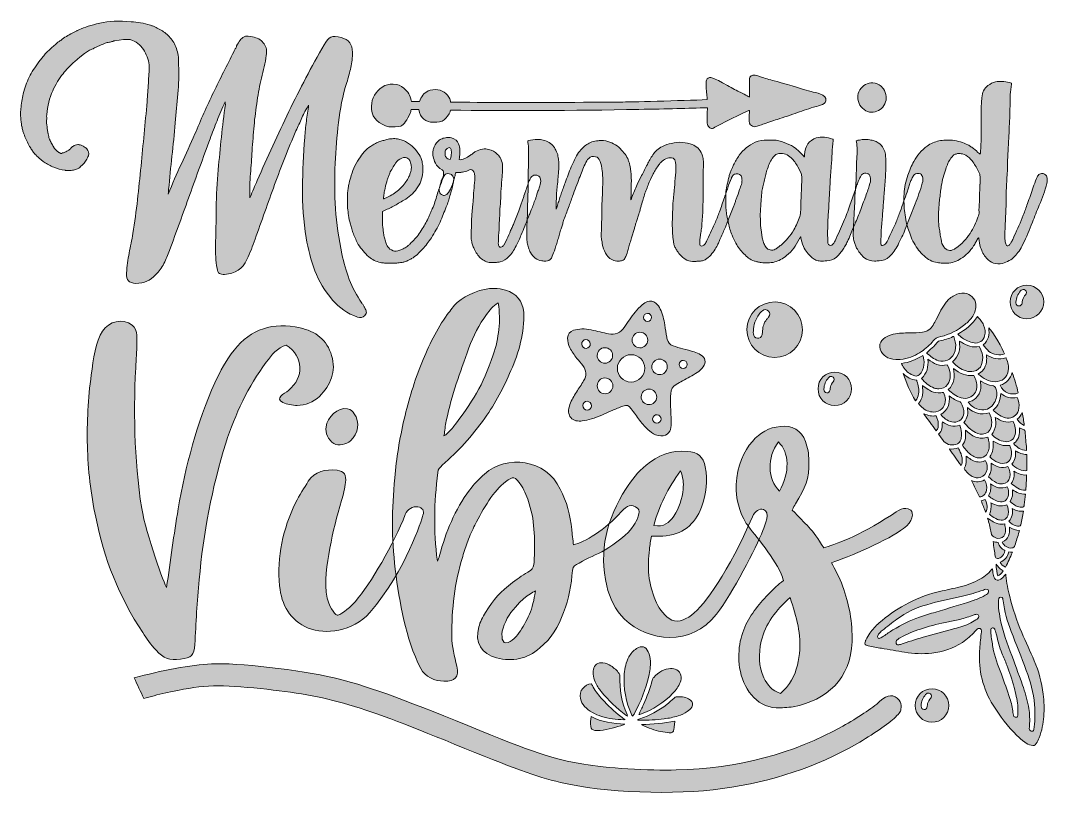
# Model space of a CAD drawing. Header units: inches. Extents: x 0.18 to 5.74, y -4.78 to -0.58.
import ezdxf

# ---------------------------------------------------------------- set-up
doc = ezdxf.new("R2010")
doc.units = ezdxf.units.IN
doc.header["$MEASUREMENT"] = 0
doc.layers.add('Layer 1', color=7, linetype='Continuous')

# ---------------------------------------------------------------- blocks, each defined once
blk = doc.blocks.new('block 5')
at = {"layer": 'Layer 1', "lineweight": 0}
blk.add_open_spline([(2.0444, -2.1416), (2.0477, -2.1481), (2.0502, -2.1549), (2.0518, -2.162), (2.0534, -2.1691), (2.051, -2.176), (2.0444, -2.1825), (2.0335, -2.1934), (2.0199, -2.1962), (2.0035, -2.1907), (1.9499, -2.1721), (1.9052, -2.1416), (1.8691, -2.099), (1.8265, -2.0498), (1.7945, -1.9968), (1.7732, -1.94), (1.752, -1.8832), (1.7364, -1.8237), (1.7266, -1.7614), (1.7112, -1.6707), (1.7044, -1.5803), (1.7061, -1.4902), (1.7077, -1.4001), (1.7118, -1.3097), (1.7183, -1.219), (1.7205, -1.1895), (1.7235, -1.16), (1.7273, -1.1305), (1.7312, -1.101), (1.7353, -1.0721), (1.7396, -1.0437), (1.7255, -1.0655), (1.7131, -1.0882), (1.7028, -1.1117), (1.6924, -1.1352), (1.6817, -1.1589), (1.6708, -1.1829), (1.6293, -1.2791), (1.5908, -1.3761), (1.5553, -1.4738), (1.5198, -1.5716), (1.4846, -1.6702), (1.4496, -1.7696), (1.443, -1.7882), (1.4362, -1.8065), (1.4291, -1.8245), (1.422, -1.8425), (1.4141, -1.8608), (1.4054, -1.8794), (1.3813, -1.9296), (1.3409, -1.9564), (1.2841, -1.9597), (1.2721, -1.9607), (1.2628, -1.9591), (1.2563, -1.9548), (1.2497, -1.9504), (1.2453, -1.9416), (1.2431, -1.9285), (1.2366, -1.8849), (1.2339, -1.8444), (1.2349, -1.8073), (1.2371, -1.7384), (1.2385, -1.6694), (1.239, -1.6), (1.2396, -1.5306), (1.2431, -1.4615), (1.2497, -1.3927), (1.2551, -1.3337), (1.2609, -1.2747), (1.2669, -1.2157), (1.2729, -1.1567), (1.2803, -1.0977), (1.289, -1.0387), (1.289, -1.0377), (1.2887, -1.0363), (1.2882, -1.0347), (1.2876, -1.033), (1.2874, -1.03), (1.2874, -1.0256), (1.271, -1.0606), (1.2563, -1.0945), (1.2431, -1.1272), (1.23, -1.16), (1.2175, -1.1928), (1.2055, -1.2255), (1.1683, -1.3272), (1.1317, -1.4279), (1.0957, -1.5279), (1.0596, -1.6278), (1.023, -1.7286), (0.9859, -1.8302), (0.9771, -1.8543), (0.967, -1.8777), (0.9556, -1.9007), (0.9441, -1.9236), (0.9291, -1.9444), (0.9105, -1.9629), (0.8832, -1.9935), (0.8477, -2.0088), (0.804, -2.0088), (0.7843, -2.0077), (0.7706, -2.0031), (0.763, -1.9949), (0.7553, -1.9867), (0.7521, -1.9722), (0.7532, -1.9515), (0.7553, -1.9154), (0.76, -1.8796), (0.7671, -1.8441), (0.7742, -1.8087), (0.781, -1.7734), (0.7876, -1.7384), (0.7974, -1.6773), (0.8056, -1.6164), (0.8122, -1.5557), (0.8187, -1.4951), (0.8253, -1.4342), (0.8319, -1.373), (0.8373, -1.314), (0.8428, -1.2559), (0.8482, -1.1985), (0.8537, -1.1412), (0.8591, -1.083), (0.8646, -1.024), (0.8668, -0.9902), (0.869, -0.9568), (0.8712, -0.924), (0.8733, -0.8913), (0.875, -0.858), (0.8761, -0.8241), (0.8706, -0.7946), (0.8599, -0.767), (0.8441, -0.7413), (0.8283, -0.7157), (0.8045, -0.6979), (0.7728, -0.6881), (0.7728, -0.6881), (0.7581, -0.6881), (0.7581, -0.6881), (0.7581, -0.6881), (0.7499, -0.6881), (0.7499, -0.6881), (0.7499, -0.6881), (0.7368, -0.6881), (0.7368, -0.6881), (0.7368, -0.6881), (0.6893, -0.6946), (0.6893, -0.6946), (0.6893, -0.6946), (0.6876, -0.6946), (0.6876, -0.6946), (0.6854, -0.6946), (0.6822, -0.6957), (0.6778, -0.6979), (0.6778, -0.6979), (0.6762, -0.6979), (0.6762, -0.6979), (0.6718, -0.699), (0.6663, -0.7007), (0.6598, -0.7028), (0.6554, -0.7039), (0.6513, -0.7045), (0.6475, -0.7045), (0.6436, -0.7045), (0.6401, -0.7056), (0.6368, -0.7077), (0.6325, -0.7099), (0.6286, -0.7116), (0.6254, -0.7127), (0.6221, -0.7138), (0.6188, -0.7149), (0.6155, -0.7159), (0.6133, -0.717), (0.6109, -0.7181), (0.6082, -0.7192), (0.6054, -0.7203), (0.6024, -0.7219), (0.5991, -0.7241), (0.597, -0.7252), (0.5945, -0.7263), (0.5918, -0.7274), (0.589, -0.7285), (0.586, -0.7296), (0.5828, -0.7307), (0.5817, -0.7307), (0.5789, -0.7323), (0.5746, -0.7356), (0.5735, -0.7367), (0.5726, -0.7372), (0.5721, -0.7372), (0.5716, -0.7372), (0.5707, -0.7378), (0.5697, -0.7389), (0.562, -0.7411), (0.5546, -0.7444), (0.5475, -0.7487), (0.5404, -0.7531), (0.533, -0.758), (0.5254, -0.7635), (0.5254, -0.7635), (0.4992, -0.7831), (0.4992, -0.7831), (0.4948, -0.7864), (0.4888, -0.7919), (0.4811, -0.7995), (0.4779, -0.8017), (0.4746, -0.8044), (0.4713, -0.8077), (0.468, -0.811), (0.4648, -0.8137), (0.4615, -0.8159), (0.4528, -0.8246), (0.444, -0.8334), (0.4353, -0.8421), (0.4265, -0.8509), (0.4178, -0.8612), (0.4091, -0.8732), (0.3981, -0.8853), (0.3883, -0.8995), (0.3796, -0.9158), (0.3675, -0.9344), (0.3588, -0.9508), (0.3533, -0.965), (0.3348, -1.0054), (0.3239, -1.0486), (0.3206, -1.0945), (0.3206, -1.0945), (0.3206, -1.0961), (0.3206, -1.0961), (0.3184, -1.1005), (0.3184, -1.1054), (0.3206, -1.1108), (0.3206, -1.1108), (0.3206, -1.1125), (0.3206, -1.1125), (0.3206, -1.1125), (0.3206, -1.1158), (0.3206, -1.1158), (0.3184, -1.1333), (0.3189, -1.148), (0.3222, -1.16), (0.3222, -1.16), (0.3222, -1.1633), (0.3222, -1.1633), (0.3222, -1.1633), (0.3222, -1.1682), (0.3222, -1.1682), (0.3233, -1.1704), (0.3239, -1.1731), (0.3239, -1.1764), (0.3239, -1.1797), (0.3244, -1.1819), (0.3255, -1.1829), (0.3255, -1.1862), (0.326, -1.1884), (0.3271, -1.1895), (0.3271, -1.1895), (0.3271, -1.1928), (0.3271, -1.1928), (0.3271, -1.1939), (0.3274, -1.1947), (0.3279, -1.1952), (0.3285, -1.1958), (0.3288, -1.1966), (0.3288, -1.1977), (0.3298, -1.2032), (0.3307, -1.2081), (0.3312, -1.2125), (0.3318, -1.2168), (0.3331, -1.2217), (0.3353, -1.2272), (0.3353, -1.2272), (0.3369, -1.2288), (0.3369, -1.2288), (0.3369, -1.231), (0.3372, -1.2324), (0.3378, -1.2329), (0.3383, -1.2335), (0.3386, -1.2348), (0.3386, -1.237), (0.3397, -1.2392), (0.3408, -1.2409), (0.3419, -1.2419), (0.3429, -1.243), (0.3441, -1.2447), (0.3452, -1.2469), (0.3473, -1.2501), (0.3493, -1.2537), (0.3509, -1.2575), (0.3525, -1.2613), (0.3544, -1.2644), (0.3566, -1.2665), (0.3566, -1.2665), (0.3566, -1.2698), (0.3566, -1.2698), (0.3642, -1.2818), (0.3736, -1.2911), (0.3845, -1.2976), (0.3845, -1.2988), (0.3856, -1.2993), (0.3878, -1.2993), (0.3878, -1.3004), (0.3883, -1.3009), (0.3894, -1.3009), (0.3905, -1.3009), (0.3932, -1.302), (0.3976, -1.3042), (0.3976, -1.3042), (0.4009, -1.3042), (0.4009, -1.3042), (0.4052, -1.302), (0.4085, -1.3009), (0.4107, -1.3009), (0.4216, -1.2966), (0.4292, -1.2933), (0.4336, -1.2911), (0.4424, -1.2846), (0.4484, -1.2796), (0.4517, -1.2764), (0.4517, -1.2764), (0.4566, -1.2714), (0.4566, -1.2714), (0.462, -1.266), (0.4678, -1.2622), (0.4738, -1.26), (0.4798, -1.2578), (0.485, -1.2567), (0.4894, -1.2567), (0.4926, -1.2567), (0.4986, -1.2578), (0.5074, -1.26), (0.5074, -1.26), (0.5172, -1.2649), (0.5172, -1.2649), (0.5183, -1.2649), (0.5194, -1.2654), (0.5205, -1.2665), (0.5227, -1.2676), (0.5254, -1.2698), (0.5287, -1.2731), (0.5309, -1.2742), (0.533, -1.2758), (0.5352, -1.278), (0.5363, -1.278), (0.5369, -1.2783), (0.5369, -1.2788), (0.5369, -1.2794), (0.5374, -1.2796), (0.5385, -1.2796), (0.5472, -1.2906), (0.55, -1.3026), (0.5467, -1.3157), (0.5467, -1.3157), (0.5467, -1.3173), (0.5467, -1.3173), (0.5445, -1.3228), (0.5429, -1.3261), (0.5418, -1.3272), (0.5418, -1.3272), (0.5418, -1.3288), (0.5418, -1.3288), (0.5418, -1.3288), (0.5385, -1.3353), (0.5385, -1.3353), (0.5287, -1.3507), (0.5172, -1.3643), (0.5041, -1.3763), (0.4975, -1.3829), (0.4902, -1.3875), (0.482, -1.3902), (0.4738, -1.393), (0.4664, -1.3949), (0.4599, -1.396), (0.4566, -1.3971), (0.4506, -1.3976), (0.4418, -1.3976), (0.4418, -1.3976), (0.4238, -1.3976), (0.4238, -1.3976), (0.4238, -1.3976), (0.4222, -1.3976), (0.4222, -1.3976), (0.4222, -1.3976), (0.4205, -1.396), (0.4205, -1.396), (0.3987, -1.3927), (0.3779, -1.3872), (0.3583, -1.3796), (0.3495, -1.3763), (0.3408, -1.3722), (0.332, -1.3673), (0.3233, -1.3624), (0.3145, -1.3572), (0.3058, -1.3517), (0.3003, -1.3474), (0.2952, -1.3433), (0.2903, -1.3394), (0.2854, -1.3356), (0.2801, -1.331), (0.2747, -1.3255), (0.2747, -1.3255), (0.2649, -1.3173), (0.2649, -1.3173), (0.2626, -1.3151), (0.2616, -1.3135), (0.2616, -1.3124), (0.2594, -1.3102), (0.2577, -1.3091), (0.2567, -1.3091), (0.2567, -1.3069), (0.2556, -1.3058), (0.2534, -1.3058), (0.2479, -1.2982), (0.2433, -1.2914), (0.2395, -1.2854), (0.2356, -1.2794), (0.2315, -1.2731), (0.2272, -1.2665), (0.2217, -1.2567), (0.2168, -1.2469), (0.2124, -1.237), (0.2081, -1.2272), (0.2037, -1.2168), (0.1993, -1.2059), (0.1993, -1.2059), (0.1961, -1.1993), (0.1961, -1.1993), (0.1961, -1.1993), (0.1961, -1.1977), (0.1961, -1.1977), (0.1938, -1.1922), (0.1919, -1.1862), (0.1903, -1.1797), (0.1887, -1.1731), (0.1873, -1.1655), (0.1862, -1.1567), (0.1862, -1.1567), (0.1846, -1.1567), (0.1846, -1.1567), (0.1823, -1.1415), (0.1807, -1.1267), (0.1797, -1.1125), (0.1786, -1.0983), (0.1786, -1.0835), (0.1797, -1.0682), (0.1797, -1.0682), (0.1797, -1.0666), (0.1797, -1.0666), (0.1797, -1.0666), (0.1797, -1.0633), (0.1797, -1.0633), (0.1818, -1.0491), (0.1837, -1.0355), (0.1854, -1.0224), (0.187, -1.0093), (0.1895, -0.9956), (0.1928, -0.9814), (0.1971, -0.965), (0.202, -0.9494), (0.2075, -0.9347), (0.213, -0.9199), (0.219, -0.9055), (0.2255, -0.8913), (0.2386, -0.865), (0.2561, -0.8372), (0.278, -0.8077), (0.278, -0.8077), (0.2796, -0.8061), (0.2796, -0.8061), (0.285, -0.7995), (0.2905, -0.7929), (0.296, -0.7864), (0.3014, -0.7798), (0.3069, -0.7727), (0.3124, -0.7651), (0.3134, -0.7651), (0.314, -0.7646), (0.314, -0.7635), (0.314, -0.7635), (0.3452, -0.734), (0.3452, -0.734), (0.3506, -0.7285), (0.3577, -0.7225), (0.3664, -0.7159), (0.3719, -0.7105), (0.3768, -0.7061), (0.3812, -0.7028), (0.3856, -0.6996), (0.3905, -0.6963), (0.396, -0.693), (0.4014, -0.6875), (0.4058, -0.6837), (0.4091, -0.6815), (0.4091, -0.6815), (0.4107, -0.6799), (0.4107, -0.6799), (0.4216, -0.6733), (0.4323, -0.6673), (0.4426, -0.6618), (0.453, -0.6564), (0.4631, -0.6509), (0.473, -0.6455), (0.473, -0.6455), (0.4828, -0.6406), (0.4828, -0.6406), (0.485, -0.6395), (0.4874, -0.6384), (0.4902, -0.6373), (0.4929, -0.6362), (0.4953, -0.6351), (0.4975, -0.634), (0.5238, -0.622), (0.5606, -0.6102), (0.6082, -0.5988), (0.6557, -0.5873), (0.7122, -0.5848), (0.7777, -0.5914), (0.8116, -0.5925), (0.8466, -0.5985), (0.8826, -0.6094), (0.887, -0.6116), (0.8908, -0.6127), (0.8941, -0.6127), (0.8941, -0.6127), (0.8908, -0.6127), (0.8908, -0.6127), (0.9105, -0.6204), (0.9293, -0.6299), (0.9473, -0.6414), (0.9654, -0.6528), (0.9812, -0.6671), (0.9949, -0.684), (1.0085, -0.7009), (1.0189, -0.7211), (1.026, -0.7446), (1.0331, -0.7681), (1.0361, -0.7952), (1.035, -0.8257), (1.0372, -0.8782), (1.0359, -0.9303), (1.0309, -0.9822), (1.026, -1.0341), (1.0214, -1.0863), (1.017, -1.1387), (1.0115, -1.1999), (1.0055, -1.2602), (0.999, -1.3198), (0.9924, -1.3793), (0.9864, -1.4391), (0.981, -1.4992), (0.9798, -1.5047), (0.9793, -1.5134), (0.9793, -1.5254), (1.0011, -1.4697), (1.0246, -1.4151), (1.0498, -1.3616), (1.0749, -1.3081), (1.0995, -1.254), (1.1235, -1.1993), (1.1552, -1.1229), (1.1888, -1.0478), (1.2243, -0.974), (1.2598, -0.9003), (1.2967, -0.8268), (1.3349, -0.7536), (1.3371, -0.7482), (1.3395, -0.743), (1.3423, -0.7381), (1.345, -0.7331), (1.3475, -0.728), (1.3496, -0.7225), (1.3617, -0.6974), (1.3742, -0.6813), (1.3873, -0.6742), (1.4005, -0.6671), (1.4195, -0.6673), (1.4447, -0.675), (1.4687, -0.6815), (1.4867, -0.6935), (1.4988, -0.711), (1.5108, -0.7285), (1.5146, -0.7493), (1.5102, -0.7733), (1.5037, -0.8148), (1.4952, -0.8558), (1.4848, -0.8962), (1.4744, -0.9366), (1.4665, -0.9776), (1.4611, -1.0191), (1.4534, -1.065), (1.4477, -1.1103), (1.4439, -1.1551), (1.44, -1.1999), (1.4365, -1.2452), (1.4332, -1.2911), (1.431, -1.3326), (1.428, -1.3739), (1.4242, -1.4148), (1.4204, -1.4558), (1.4195, -1.4992), (1.4218, -1.5451), (1.4294, -1.5265), (1.4362, -1.5098), (1.4423, -1.4951), (1.4482, -1.4804), (1.4545, -1.4659), (1.4611, -1.4517), (1.5157, -1.325), (1.5728, -1.2004), (1.6323, -1.0781), (1.6918, -0.9557), (1.7555, -0.835), (1.8232, -0.7159), (1.8352, -0.6941), (1.8475, -0.6805), (1.8601, -0.675), (1.8726, -0.6695), (1.8915, -0.67), (1.9166, -0.6766), (1.957, -0.6875), (1.9772, -0.7143), (1.9772, -0.7569), (1.9772, -0.7853), (1.9742, -0.8129), (1.9682, -0.8396), (1.9622, -0.8664), (1.9549, -0.8935), (1.9461, -0.9208), (1.9242, -0.9929), (1.9092, -1.0652), (1.9011, -1.1379), (1.8928, -1.2106), (1.8871, -1.284), (1.8838, -1.3583), (1.8795, -1.4413), (1.88, -1.5233), (1.8855, -1.6041), (1.8909, -1.6849), (1.9024, -1.7663), (1.9199, -1.8482), (1.9297, -1.8963), (1.9431, -1.9425), (1.96, -1.9867), (1.977, -2.0309), (1.9996, -2.0738), (2.028, -2.1153), (2.0313, -2.1197), (2.0343, -2.1241), (2.037, -2.1284), (2.0398, -2.1328), (2.0422, -2.1372), (2.0444, -2.1416)], degree=3, knots=[0, 0, 0, 0, 1, 1, 1, 2, 2, 2, 3, 3, 3, 4, 4, 4, 5, 5, 5, 6, 6, 6, 7, 7, 7, 8, 8, 8, 9, 9, 9, 10, 10, 10, 11, 11, 11, 12, 12, 12, 13, 13, 13, 14, 14, 14, 15, 15, 15, 16, 16, 16, 17, 17, 17, 18, 18, 18, 19, 19, 19, 20, 20, 20, 21, 21, 21, 22, 22, 22, 23, 23, 23, 24, 24, 24, 25, 25, 25, 26, 26, 26, 27, 27, 27, 28, 28, 28, 29, 29, 29, 30, 30, 30, 31, 31, 31, 32, 32, 32, 33, 33, 33, 34, 34, 34, 35, 35, 35, 36, 36, 36, 37, 37, 37, 38, 38, 38, 39, 39, 39, 40, 40, 40, 41, 41, 41, 42, 42, 42, 43, 43, 43, 44, 44, 44, 45, 45, 45, 46, 46, 46, 47, 47, 47, 48, 48, 48, 49, 49, 49, 50, 50, 50, 51, 51, 51, 52, 52, 52, 53, 53, 53, 54, 54, 54, 55, 55, 55, 56, 56, 56, 57, 57, 57, 58, 58, 58, 59, 59, 59, 60, 60, 60, 61, 61, 61, 62, 62, 62, 63, 63, 63, 64, 64, 64, 65, 65, 65, 66, 66, 66, 67, 67, 67, 68, 68, 68, 69, 69, 69, 70, 70, 70, 71, 71, 71, 72, 72, 72, 73, 73, 73, 74, 74, 74, 75, 75, 75, 76, 76, 76, 77, 77, 77, 78, 78, 78, 79, 79, 79, 80, 80, 80, 81, 81, 81, 82, 82, 82, 83, 83, 83, 84, 84, 84, 85, 85, 85, 86, 86, 86, 87, 87, 87, 88, 88, 88, 89, 89, 89, 90, 90, 90, 91, 91, 91, 92, 92, 92, 93, 93, 93, 94, 94, 94, 95, 95, 95, 96, 96, 96, 97, 97, 97, 98, 98, 98, 99, 99, 99, 100, 100, 100, 101, 101, 101, 102, 102, 102, 103, 103, 103, 104, 104, 104, 105, 105, 105, 106, 106, 106, 107, 107, 107, 108, 108, 108, 109, 109, 109, 110, 110, 110, 111, 111, 111, 112, 112, 112, 113, 113, 113, 114, 114, 114, 115, 115, 115, 116, 116, 116, 117, 117, 117, 118, 118, 118, 119, 119, 119, 120, 120, 120, 121, 121, 121, 122, 122, 122, 123, 123, 123, 124, 124, 124, 125, 125, 125, 126, 126, 126, 127, 127, 127, 128, 128, 128, 129, 129, 129, 130, 130, 130, 131, 131, 131, 132, 132, 132, 133, 133, 133, 134, 134, 134, 135, 135, 135, 136, 136, 136, 137, 137, 137, 138, 138, 138, 139, 139, 139, 140, 140, 140, 141, 141, 141, 142, 142, 142, 143, 143, 143, 144, 144, 144, 145, 145, 145, 146, 146, 146, 147, 147, 147, 148, 148, 148, 149, 149, 149, 150, 150, 150, 151, 151, 151, 152, 152, 152, 153, 153, 153, 154, 154, 154, 155, 155, 155, 156, 156, 156, 157, 157, 157, 158, 158, 158, 159, 159, 159, 160, 160, 160, 161, 161, 161, 162, 162, 162, 163, 163, 163, 164, 164, 164, 165, 165, 165, 166, 166, 166, 167, 167, 167, 168, 168, 168, 169, 169, 169, 170, 170, 170, 171, 171, 171, 172, 172, 172, 173, 173, 173, 174, 174, 174, 175, 175, 175, 176, 176, 176, 177, 177, 177, 178, 178, 178, 179, 179, 179, 180, 180, 180, 181, 181, 181, 182, 182, 182, 183, 183, 183, 184, 184, 184, 185, 185, 185, 186, 186, 186, 187, 187, 187, 188, 188, 188, 189, 189, 189, 190, 190, 190, 191, 191, 191, 192, 192, 192, 193, 193, 193, 194, 194, 194, 195, 195, 195, 196, 196, 196, 197, 197, 197, 198, 198, 198, 199, 199, 199, 200, 200, 200, 201, 201, 201, 202, 202, 202, 203, 203, 203, 204, 204, 204, 205, 205, 205, 206, 206, 206, 207, 207, 207, 208, 208, 208, 209, 209, 209, 210, 210, 210, 211, 211, 211, 212, 212, 212, 213, 213, 213, 214, 214, 214, 215, 215, 215, 216, 216, 216, 217, 217, 217, 217], dxfattribs=at)
blk = doc.blocks.new('block 4')
at = {"layer": 'Layer 1'}
blk.add_blockref('block 5', (0, 0), dxfattribs=at)
blk = doc.blocks.new('block 7')
at = {"layer": 'Layer 1', "lineweight": 0}
for points, knots in [([(1.9494, -1.5598), (1.9494, -1.5522), (1.9494, -1.5448), (1.9494, -1.5377), (1.9494, -1.5306), (1.95, -1.5233), (1.951, -1.5156), (1.9521, -1.5069), (1.9532, -1.4987), (1.9543, -1.491), (1.9554, -1.4834), (1.957, -1.4752), (1.9592, -1.4664), (1.9625, -1.45), (1.9663, -1.4359), (1.9707, -1.4238), (1.9762, -1.4053), (1.9827, -1.3878), (1.9904, -1.3714), (1.998, -1.355), (2.0078, -1.3392), (2.0198, -1.3239), (2.0362, -1.2976), (2.0581, -1.2764), (2.0854, -1.26), (2.0908, -1.2567), (2.0966, -1.2534), (2.1026, -1.2501), (2.1086, -1.2469), (2.1143, -1.2441), (2.1198, -1.2419), (2.1274, -1.2398), (2.1348, -1.2376), (2.1419, -1.2354), (2.149, -1.2332), (2.1564, -1.231), (2.164, -1.2288), (2.1728, -1.2266), (2.1821, -1.2253), (2.1919, -1.2247), (2.2018, -1.2242), (2.2116, -1.2245), (2.2214, -1.2255), (2.2301, -1.2278), (2.2383, -1.2299), (2.246, -1.2321), (2.2536, -1.2343), (2.2618, -1.2381), (2.2706, -1.2436), (2.3001, -1.2611), (2.3224, -1.2835), (2.3377, -1.3108), (2.3454, -1.3206), (2.3509, -1.3332), (2.3541, -1.3485), (2.3563, -1.3583), (2.3577, -1.3681), (2.3582, -1.3779), (2.3588, -1.3878), (2.359, -1.3976), (2.359, -1.4075), (2.3558, -1.4402), (2.3443, -1.4697), (2.3246, -1.4959), (2.3159, -1.509), (2.3055, -1.5205), (2.2935, -1.5303), (2.2815, -1.5402), (2.2689, -1.5495), (2.2558, -1.5582), (2.246, -1.5637), (2.2364, -1.5691), (2.2272, -1.5746), (2.2178, -1.5801), (2.2083, -1.5855), (2.1985, -1.591), (2.1832, -1.5997), (2.1646, -1.6085), (2.1427, -1.6172), (2.1405, -1.6194), (2.1395, -1.621), (2.1395, -1.6221), (2.1395, -1.6221), (2.1395, -1.6745), (2.1395, -1.6745), (2.1395, -1.68), (2.1395, -1.6849), (2.1395, -1.6893), (2.1395, -1.6937), (2.14, -1.6981), (2.1411, -1.7024), (2.1411, -1.7024), (2.146, -1.7368), (2.146, -1.7368), (2.146, -1.7456), (2.1476, -1.7538), (2.1509, -1.7614), (2.1531, -1.7701), (2.1553, -1.7786), (2.1575, -1.7868), (2.1597, -1.795), (2.1635, -1.8029), (2.169, -1.8105), (2.1744, -1.8193), (2.1837, -1.8264), (2.1968, -1.8319), (2.2077, -1.8351), (2.2198, -1.834), (2.2329, -1.8286), (2.2416, -1.8264), (2.2495, -1.8231), (2.2566, -1.8187), (2.2637, -1.8144), (2.2711, -1.8095), (2.2787, -1.804), (2.2831, -1.8007), (2.2872, -1.7969), (2.2911, -1.7925), (2.2949, -1.7882), (2.299, -1.7838), (2.3033, -1.7794), (2.3197, -1.7652), (2.335, -1.7461), (2.3492, -1.7221), (2.3569, -1.7112), (2.3637, -1.7002), (2.3697, -1.6893), (2.3757, -1.6784), (2.3814, -1.6669), (2.3869, -1.6549), (2.3913, -1.6462), (2.3951, -1.6377), (2.3984, -1.6295), (2.4017, -1.6213), (2.4055, -1.6128), (2.4098, -1.6041), (2.4153, -1.5921), (2.4199, -1.5798), (2.4238, -1.5672), (2.4276, -1.5547), (2.4317, -1.5418), (2.4361, -1.5287), (2.4393, -1.5167), (2.4429, -1.5055), (2.4467, -1.4951), (2.4505, -1.4847), (2.4546, -1.4736), (2.459, -1.4615), (2.4623, -1.4517), (2.4672, -1.4397), (2.4737, -1.4255), (2.477, -1.4178), (2.4836, -1.414), (2.4934, -1.414), (2.5043, -1.414), (2.5125, -1.4173), (2.518, -1.4238), (2.5213, -1.4282), (2.524, -1.4348), (2.5262, -1.4435), (2.5262, -1.45), (2.5251, -1.4577), (2.5229, -1.4664), (2.5207, -1.4785), (2.518, -1.4899), (2.5147, -1.5008), (2.5115, -1.5118), (2.5082, -1.5227), (2.5049, -1.5336), (2.5005, -1.5533), (2.494, -1.5735), (2.4852, -1.5943), (2.4797, -1.6085), (2.4743, -1.6221), (2.4688, -1.6352), (2.4634, -1.6483), (2.4579, -1.662), (2.4524, -1.6762), (2.4448, -1.6915), (2.4371, -1.706), (2.4295, -1.7196), (2.4218, -1.7333), (2.4137, -1.7472), (2.4049, -1.7614), (2.3973, -1.7723), (2.3896, -1.783), (2.382, -1.7933), (2.3743, -1.8037), (2.3656, -1.8138), (2.3558, -1.8237), (2.347, -1.8335), (2.338, -1.8428), (2.3287, -1.8515), (2.3194, -1.8603), (2.3088, -1.8679), (2.2968, -1.8745), (2.2913, -1.8777), (2.2858, -1.8808), (2.2804, -1.8835), (2.2749, -1.8862), (2.2695, -1.8887), (2.264, -1.8908), (2.2585, -1.893), (2.2528, -1.8944), (2.2468, -1.8949), (2.2408, -1.8955), (2.2351, -1.8963), (2.2296, -1.8974), (2.2208, -1.8985), (2.2127, -1.899), (2.205, -1.899), (2.1974, -1.899), (2.1892, -1.899), (2.1804, -1.899), (2.1804, -1.899), (2.1723, -1.899), (2.1723, -1.899), (2.1646, -1.899), (2.1572, -1.8988), (2.1501, -1.8982), (2.143, -1.8977), (2.1362, -1.8968), (2.1296, -1.8958), (2.1045, -1.8903), (2.0832, -1.8799), (2.0657, -1.8646), (2.0537, -1.8548), (2.0433, -1.8441), (2.0346, -1.8327), (2.0258, -1.8212), (2.0171, -1.8095), (2.0084, -1.7974), (2.0029, -1.7887), (1.9983, -1.7794), (1.9944, -1.7696), (1.9906, -1.7598), (1.9865, -1.7499), (1.9821, -1.7401), (1.9789, -1.7314), (1.9759, -1.7226), (1.9731, -1.7139), (1.9704, -1.7051), (1.968, -1.6964), (1.9658, -1.6876), (1.9603, -1.6713), (1.957, -1.6554), (1.9559, -1.6401), (1.9537, -1.627), (1.9521, -1.6139), (1.951, -1.6008), (1.95, -1.5877), (1.9494, -1.5741), (1.9494, -1.5598)], [0, 0, 0, 0, 1, 1, 1, 2, 2, 2, 3, 3, 3, 4, 4, 4, 5, 5, 5, 6, 6, 6, 7, 7, 7, 8, 8, 8, 9, 9, 9, 10, 10, 10, 11, 11, 11, 12, 12, 12, 13, 13, 13, 14, 14, 14, 15, 15, 15, 16, 16, 16, 17, 17, 17, 18, 18, 18, 19, 19, 19, 20, 20, 20, 21, 21, 21, 22, 22, 22, 23, 23, 23, 24, 24, 24, 25, 25, 25, 26, 26, 26, 27, 27, 27, 28, 28, 28, 29, 29, 29, 30, 30, 30, 31, 31, 31, 32, 32, 32, 33, 33, 33, 34, 34, 34, 35, 35, 35, 36, 36, 36, 37, 37, 37, 38, 38, 38, 39, 39, 39, 40, 40, 40, 41, 41, 41, 42, 42, 42, 43, 43, 43, 44, 44, 44, 45, 45, 45, 46, 46, 46, 47, 47, 47, 48, 48, 48, 49, 49, 49, 50, 50, 50, 51, 51, 51, 52, 52, 52, 53, 53, 53, 54, 54, 54, 55, 55, 55, 56, 56, 56, 57, 57, 57, 58, 58, 58, 59, 59, 59, 60, 60, 60, 61, 61, 61, 62, 62, 62, 63, 63, 63, 64, 64, 64, 65, 65, 65, 66, 66, 66, 67, 67, 67, 68, 68, 68, 69, 69, 69, 70, 70, 70, 71, 71, 71, 72, 72, 72, 73, 73, 73, 74, 74, 74, 75, 75, 75, 76, 76, 76, 77, 77, 77, 78, 78, 78, 79, 79, 79, 80, 80, 80, 81, 81, 81, 82, 82, 82, 83, 83, 83, 84, 84, 84, 84]), ([(2.1444, -1.55), (2.1466, -1.55), (2.1479, -1.5497), (2.1485, -1.5492), (2.149, -1.5487), (2.1499, -1.5484), (2.1509, -1.5484), (2.1564, -1.5462), (2.1616, -1.5437), (2.1665, -1.541), (2.1714, -1.5383), (2.1766, -1.5358), (2.1821, -1.5336), (2.2028, -1.5227), (2.2219, -1.5085), (2.2394, -1.491), (2.2569, -1.4736), (2.27, -1.4561), (2.2787, -1.4386), (2.282, -1.4331), (2.2847, -1.4274), (2.287, -1.4214), (2.2891, -1.4154), (2.2913, -1.4091), (2.2935, -1.4025), (2.2957, -1.3916), (2.2968, -1.3834), (2.2968, -1.3779), (2.2957, -1.3758), (2.2951, -1.372), (2.2951, -1.3665), (2.294, -1.3588), (2.2913, -1.3512), (2.287, -1.3435), (2.2815, -1.3326), (2.2738, -1.3272), (2.264, -1.3272), (2.2509, -1.3261), (2.2378, -1.331), (2.2247, -1.3419), (2.2214, -1.3441), (2.2187, -1.3468), (2.2165, -1.3501), (2.2143, -1.3534), (2.2121, -1.3561), (2.2099, -1.3583), (2.2044, -1.367), (2.199, -1.3758), (2.1935, -1.3845), (2.188, -1.3933), (2.1832, -1.4025), (2.1788, -1.4124), (2.1766, -1.4178), (2.1744, -1.4236), (2.1723, -1.4296), (2.17, -1.4356), (2.1679, -1.4419), (2.1657, -1.4484), (2.1613, -1.4604), (2.1575, -1.4757), (2.1542, -1.4943), (2.1509, -1.5031), (2.1493, -1.5123), (2.1493, -1.5222), (2.1482, -1.5265), (2.1474, -1.5309), (2.1469, -1.5353), (2.1463, -1.5396), (2.1455, -1.5445), (2.1444, -1.55)], [0, 0, 0, 0, 1, 1, 1, 2, 2, 2, 3, 3, 3, 4, 4, 4, 5, 5, 5, 6, 6, 6, 7, 7, 7, 8, 8, 8, 9, 9, 9, 10, 10, 10, 11, 11, 11, 12, 12, 12, 13, 13, 13, 14, 14, 14, 15, 15, 15, 16, 16, 16, 17, 17, 17, 18, 18, 18, 19, 19, 19, 20, 20, 20, 21, 21, 21, 22, 22, 22, 23, 23, 23, 23])]:
    blk.add_open_spline(points, degree=3, knots=knots, dxfattribs=at)
blk = doc.blocks.new('block 6')
at = {"layer": 'Layer 1'}
blk.add_blockref('block 7', (0, 0), dxfattribs=at)
blk = doc.blocks.new('block 9')
at = {"layer": 'Layer 1', "lineweight": 0}
for points, knots in [([(2.5393, -1.4075), (2.5393, -1.4075), (2.536, -1.4107), (2.536, -1.4107), (2.5349, -1.4162), (2.5338, -1.4214), (2.5327, -1.4263), (2.5316, -1.4312), (2.53, -1.4364), (2.5278, -1.4419), (2.5245, -1.455), (2.5207, -1.4678), (2.5164, -1.4804), (2.512, -1.4929), (2.5054, -1.5052), (2.4967, -1.5172), (2.4967, -1.5172), (2.4917, -1.5222), (2.4917, -1.5222), (2.4863, -1.5287), (2.4805, -1.532), (2.4746, -1.532), (2.4685, -1.532), (2.4634, -1.5303), (2.459, -1.5271), (2.4557, -1.5249), (2.453, -1.5222), (2.4508, -1.5189), (2.4464, -1.508), (2.4459, -1.4981), (2.4492, -1.4894), (2.4502, -1.4839), (2.4513, -1.4793), (2.4524, -1.4754), (2.4535, -1.4716), (2.4546, -1.4675), (2.4557, -1.4632), (2.4568, -1.4577), (2.4595, -1.4506), (2.4639, -1.4419), (2.4672, -1.4364), (2.4691, -1.4304), (2.4696, -1.4238), (2.4702, -1.4173), (2.4705, -1.4107), (2.4705, -1.4042), (2.4705, -1.3998), (2.4677, -1.396), (2.4623, -1.3927), (2.4459, -1.384), (2.4339, -1.372), (2.4262, -1.3566), (2.4208, -1.3457), (2.4169, -1.3337), (2.4147, -1.3206), (2.4126, -1.313), (2.412, -1.3069), (2.4131, -1.3026), (2.4131, -1.2917), (2.4142, -1.284), (2.4164, -1.2796), (2.4197, -1.2644), (2.4284, -1.2501), (2.4426, -1.237), (2.4481, -1.2316), (2.4546, -1.2275), (2.4623, -1.2247), (2.4699, -1.222), (2.4781, -1.2201), (2.4869, -1.219), (2.4912, -1.219), (2.4956, -1.2188), (2.5, -1.2182), (2.5043, -1.2176), (2.5087, -1.2185), (2.5131, -1.2206), (2.5338, -1.2261), (2.5469, -1.237), (2.5524, -1.2534), (2.5568, -1.2632), (2.5589, -1.2742), (2.5589, -1.2862), (2.5589, -1.2917), (2.5589, -1.2974), (2.5589, -1.3034), (2.5589, -1.3094), (2.5584, -1.3151), (2.5573, -1.3206), (2.5573, -1.3239), (2.557, -1.3269), (2.5565, -1.3296), (2.5559, -1.3323), (2.5557, -1.3348), (2.5557, -1.337), (2.5589, -1.3392), (2.5622, -1.3392), (2.5655, -1.337), (2.5808, -1.3359), (2.5966, -1.3288), (2.613, -1.3157), (2.6185, -1.3124), (2.6237, -1.3089), (2.6286, -1.305), (2.6335, -1.3012), (2.6387, -1.2976), (2.6442, -1.2944), (2.654, -1.2878), (2.6665, -1.2835), (2.6819, -1.2813), (2.6939, -1.2791), (2.7048, -1.2796), (2.7146, -1.2829), (2.7332, -1.2862), (2.7496, -1.2955), (2.7638, -1.3108), (2.7692, -1.3163), (2.7736, -1.3214), (2.7769, -1.3263), (2.7802, -1.3312), (2.7829, -1.3375), (2.7851, -1.3452), (2.7894, -1.3572), (2.7911, -1.3687), (2.79, -1.3796), (2.79, -1.3905), (2.7897, -1.4012), (2.7892, -1.4115), (2.7886, -1.4219), (2.7878, -1.432), (2.7867, -1.4419), (2.7856, -1.4539), (2.7848, -1.4651), (2.7843, -1.4754), (2.7837, -1.4858), (2.7829, -1.4965), (2.7818, -1.5074), (2.7818, -1.514), (2.7818, -1.5205), (2.7818, -1.5271), (2.7818, -1.5336), (2.7812, -1.5402), (2.7802, -1.5467), (2.7802, -1.5544), (2.7799, -1.562), (2.7793, -1.5697), (2.7788, -1.5773), (2.778, -1.5855), (2.7769, -1.5943), (2.7758, -1.6052), (2.7753, -1.6161), (2.7753, -1.627), (2.7753, -1.638), (2.7747, -1.6494), (2.7736, -1.6614), (2.7725, -1.6735), (2.772, -1.6849), (2.772, -1.6958), (2.772, -1.7068), (2.7714, -1.7182), (2.7703, -1.7303), (2.7692, -1.7401), (2.7687, -1.7499), (2.7687, -1.7598), (2.7687, -1.7696), (2.7681, -1.78), (2.767, -1.7909), (2.767, -1.7964), (2.7676, -1.8002), (2.7687, -1.8024), (2.7709, -1.8133), (2.7769, -1.816), (2.7867, -1.8105), (2.7911, -1.8073), (2.7949, -1.8035), (2.7982, -1.7991), (2.7982, -1.7991), (2.8129, -1.7696), (2.8129, -1.7696), (2.8206, -1.7543), (2.8277, -1.7384), (2.8342, -1.7221), (2.8375, -1.7144), (2.8408, -1.7073), (2.8441, -1.7008), (2.8473, -1.6942), (2.8506, -1.6871), (2.8539, -1.6795), (2.8539, -1.6795), (2.8785, -1.6155), (2.8785, -1.6155), (2.8806, -1.6079), (2.8831, -1.6008), (2.8859, -1.5943), (2.8886, -1.5877), (2.891, -1.5806), (2.8932, -1.5729), (2.8954, -1.5664), (2.8976, -1.5598), (2.8998, -1.5533), (2.902, -1.5467), (2.9041, -1.5402), (2.9064, -1.5336), (2.9107, -1.5227), (2.9134, -1.5151), (2.9145, -1.5107), (2.9178, -1.5008), (2.9211, -1.4913), (2.9244, -1.482), (2.9276, -1.4727), (2.9309, -1.4632), (2.9342, -1.4533), (2.9385, -1.4446), (2.9418, -1.4386), (2.944, -1.4353), (2.9495, -1.4266), (2.9566, -1.4222), (2.9653, -1.4222), (2.9741, -1.4222), (2.9801, -1.4233), (2.9833, -1.4255), (2.9888, -1.4287), (2.9921, -1.4326), (2.9932, -1.4369), (2.9976, -1.4479), (2.9981, -1.4599), (2.9948, -1.473), (2.9926, -1.4817), (2.9899, -1.4899), (2.9866, -1.4976), (2.9833, -1.5052), (2.9806, -1.5129), (2.9784, -1.5205), (2.9762, -1.526), (2.9746, -1.5312), (2.9735, -1.5361), (2.9724, -1.541), (2.9708, -1.5462), (2.9686, -1.5516), (2.9642, -1.5615), (2.9604, -1.5713), (2.9572, -1.5811), (2.9539, -1.591), (2.95, -1.6008), (2.9457, -1.6106), (2.9434, -1.6183), (2.9408, -1.6254), (2.9375, -1.6319), (2.9342, -1.6385), (2.9314, -1.6456), (2.9293, -1.6532), (2.9227, -1.6686), (2.9164, -1.6838), (2.9104, -1.6991), (2.9044, -1.7144), (2.8981, -1.7297), (2.8916, -1.745), (2.8872, -1.7559), (2.8828, -1.7663), (2.8785, -1.7761), (2.8741, -1.786), (2.8692, -1.7958), (2.8637, -1.8056), (2.8582, -1.8177), (2.8522, -1.8283), (2.8457, -1.8376), (2.8392, -1.8469), (2.8315, -1.8559), (2.8228, -1.8646), (2.8107, -1.8777), (2.7954, -1.887), (2.7769, -1.8925), (2.7736, -1.8936), (2.7703, -1.8941), (2.767, -1.8941), (2.7638, -1.8941), (2.7605, -1.8947), (2.7572, -1.8958), (2.7572, -1.8958), (2.7343, -1.8958), (2.7343, -1.8958), (2.7223, -1.8968), (2.7119, -1.8955), (2.7031, -1.8917), (2.6944, -1.8878), (2.6856, -1.8827), (2.6769, -1.8761), (2.6616, -1.8641), (2.6496, -1.8482), (2.6409, -1.8286), (2.6376, -1.8231), (2.6346, -1.8171), (2.6318, -1.8105), (2.6291, -1.804), (2.6267, -1.7969), (2.6245, -1.7893), (2.6223, -1.7805), (2.6209, -1.7715), (2.6204, -1.7622), (2.6198, -1.7529), (2.6196, -1.7439), (2.6196, -1.7352), (2.6207, -1.7264), (2.6212, -1.7182), (2.6212, -1.7106), (2.6212, -1.703), (2.6212, -1.6948), (2.6212, -1.686), (2.6223, -1.6773), (2.6228, -1.6691), (2.6228, -1.6614), (2.6228, -1.6538), (2.6234, -1.6456), (2.6245, -1.6369), (2.6245, -1.6369), (2.6294, -1.5779), (2.6294, -1.5779), (2.6294, -1.5757), (2.6297, -1.5729), (2.6302, -1.5697), (2.6308, -1.5664), (2.6311, -1.5631), (2.6311, -1.5598), (2.6321, -1.5511), (2.6327, -1.5426), (2.6327, -1.5344), (2.6327, -1.5262), (2.6332, -1.5178), (2.6343, -1.509), (2.6354, -1.5003), (2.6362, -1.491), (2.6368, -1.4812), (2.6373, -1.4714), (2.6381, -1.4621), (2.6392, -1.4533), (2.6392, -1.4479), (2.6395, -1.443), (2.6401, -1.4386), (2.6406, -1.4342), (2.6403, -1.4293), (2.6392, -1.4238), (2.6392, -1.4205), (2.6387, -1.4173), (2.6376, -1.414), (2.6365, -1.4107), (2.6354, -1.4075), (2.6343, -1.4042), (2.6288, -1.3933), (2.6212, -1.39), (2.6114, -1.3943), (2.6016, -1.3987), (2.5912, -1.402), (2.5803, -1.4042), (2.5715, -1.4064), (2.5644, -1.4075), (2.5589, -1.4075), (2.5589, -1.4075), (2.5393, -1.4075), (2.5393, -1.4075)], [0, 0, 0, 0, 1, 1, 1, 2, 2, 2, 3, 3, 3, 4, 4, 4, 5, 5, 5, 6, 6, 6, 7, 7, 7, 8, 8, 8, 9, 9, 9, 10, 10, 10, 11, 11, 11, 12, 12, 12, 13, 13, 13, 14, 14, 14, 15, 15, 15, 16, 16, 16, 17, 17, 17, 18, 18, 18, 19, 19, 19, 20, 20, 20, 21, 21, 21, 22, 22, 22, 23, 23, 23, 24, 24, 24, 25, 25, 25, 26, 26, 26, 27, 27, 27, 28, 28, 28, 29, 29, 29, 30, 30, 30, 31, 31, 31, 32, 32, 32, 33, 33, 33, 34, 34, 34, 35, 35, 35, 36, 36, 36, 37, 37, 37, 38, 38, 38, 39, 39, 39, 40, 40, 40, 41, 41, 41, 42, 42, 42, 43, 43, 43, 44, 44, 44, 45, 45, 45, 46, 46, 46, 47, 47, 47, 48, 48, 48, 49, 49, 49, 50, 50, 50, 51, 51, 51, 52, 52, 52, 53, 53, 53, 54, 54, 54, 55, 55, 55, 56, 56, 56, 57, 57, 57, 58, 58, 58, 59, 59, 59, 60, 60, 60, 61, 61, 61, 62, 62, 62, 63, 63, 63, 64, 64, 64, 65, 65, 65, 66, 66, 66, 67, 67, 67, 68, 68, 68, 69, 69, 69, 70, 70, 70, 71, 71, 71, 72, 72, 72, 73, 73, 73, 74, 74, 74, 75, 75, 75, 76, 76, 76, 77, 77, 77, 78, 78, 78, 79, 79, 79, 80, 80, 80, 81, 81, 81, 82, 82, 82, 83, 83, 83, 84, 84, 84, 85, 85, 85, 86, 86, 86, 87, 87, 87, 88, 88, 88, 89, 89, 89, 90, 90, 90, 91, 91, 91, 92, 92, 92, 93, 93, 93, 94, 94, 94, 95, 95, 95, 96, 96, 96, 97, 97, 97, 98, 98, 98, 99, 99, 99, 100, 100, 100, 101, 101, 101, 102, 102, 102, 103, 103, 103, 104, 104, 104, 105, 105, 105, 106, 106, 106, 107, 107, 107, 108, 108, 108, 109, 109, 109, 110, 110, 110, 111, 111, 111, 112, 112, 112, 113, 113, 113, 114, 114, 114, 115, 115, 115, 116, 116, 116, 117, 117, 117, 118, 118, 118, 119, 119, 119, 119]), ([(2.5065, -1.337), (2.5087, -1.3315), (2.5103, -1.3258), (2.5114, -1.3198), (2.5125, -1.3138), (2.5131, -1.3081), (2.5131, -1.3026), (2.5131, -1.2927), (2.512, -1.2851), (2.5098, -1.2796), (2.5076, -1.2731), (2.5032, -1.2714), (2.4967, -1.2747), (2.4934, -1.2758), (2.4885, -1.2796), (2.4819, -1.2862), (2.483, -1.2862), (2.4819, -1.2878), (2.4786, -1.2911), (2.4786, -1.2911), (2.4786, -1.3075), (2.4786, -1.3075), (2.4786, -1.314), (2.4803, -1.3195), (2.4836, -1.3239), (2.489, -1.3326), (2.4967, -1.337), (2.5065, -1.337)], [0, 0, 0, 0, 1, 1, 1, 2, 2, 2, 3, 3, 3, 4, 4, 4, 5, 5, 5, 6, 6, 6, 7, 7, 7, 8, 8, 8, 9, 9, 9, 9])]:
    blk.add_open_spline(points, degree=3, knots=knots, dxfattribs=at)
blk = doc.blocks.new('block 8')
at = {"layer": 'Layer 1'}
blk.add_blockref('block 9', (0, 0), dxfattribs=at)
blk = doc.blocks.new('block 11')
at = {"layer": 'Layer 1', "lineweight": 0}
blk.add_open_spline([(3.0816, -1.6057), (3.0838, -1.6014), (3.0852, -1.597), (3.0858, -1.5926), (3.0863, -1.5883), (3.0877, -1.5833), (3.0898, -1.5779), (3.0931, -1.5691), (3.0961, -1.5601), (3.0988, -1.5508), (3.1016, -1.5416), (3.1046, -1.5325), (3.1079, -1.5238), (3.1112, -1.514), (3.1147, -1.5041), (3.1185, -1.4943), (3.1223, -1.4845), (3.1259, -1.4741), (3.1292, -1.4632), (3.1346, -1.449), (3.1401, -1.4348), (3.1456, -1.4205), (3.151, -1.4064), (3.1565, -1.3922), (3.1619, -1.3779), (3.1674, -1.3681), (3.1723, -1.358), (3.1767, -1.3476), (3.181, -1.3373), (3.186, -1.3272), (3.1915, -1.3173), (3.2056, -1.2933), (3.2226, -1.2742), (3.2422, -1.26), (3.2564, -1.248), (3.2755, -1.2403), (3.2996, -1.237), (3.3062, -1.236), (3.3124, -1.2351), (3.3184, -1.2346), (3.3244, -1.234), (3.3307, -1.2343), (3.3373, -1.2354), (3.369, -1.2387), (3.3968, -1.2507), (3.4209, -1.2714), (3.4416, -1.2911), (3.4574, -1.3113), (3.4684, -1.3321), (3.4705, -1.3375), (3.4727, -1.3433), (3.4749, -1.3493), (3.4771, -1.3553), (3.4787, -1.361), (3.4798, -1.3665), (3.4809, -1.372), (3.482, -1.3777), (3.4831, -1.3837), (3.4842, -1.3897), (3.4848, -1.3954), (3.4848, -1.4009), (3.488, -1.426), (3.4891, -1.449), (3.488, -1.4697), (3.488, -1.4806), (3.4878, -1.4913), (3.4872, -1.5017), (3.4867, -1.5121), (3.4864, -1.5227), (3.4864, -1.5336), (3.4853, -1.538), (3.4848, -1.544), (3.4848, -1.5516), (3.4848, -1.5539), (3.4853, -1.5555), (3.4864, -1.5566), (3.4864, -1.5566), (3.4913, -1.5418), (3.4913, -1.5418), (3.4968, -1.5298), (3.5014, -1.5183), (3.5052, -1.5074), (3.5091, -1.4965), (3.5137, -1.485), (3.5192, -1.473), (3.5192, -1.473), (3.5437, -1.4238), (3.5437, -1.4238), (3.5492, -1.414), (3.5544, -1.4042), (3.5593, -1.3943), (3.5642, -1.3845), (3.5694, -1.3747), (3.5749, -1.3648), (3.5792, -1.3561), (3.5839, -1.3474), (3.5888, -1.3386), (3.5937, -1.3299), (3.5989, -1.3212), (3.6044, -1.3124), (3.6164, -1.2938), (3.6339, -1.2785), (3.6568, -1.2665), (3.671, -1.2589), (3.6874, -1.2534), (3.706, -1.2501), (3.7256, -1.2447), (3.7447, -1.243), (3.7633, -1.2452), (3.7851, -1.2474), (3.8032, -1.2512), (3.8174, -1.2567), (3.8425, -1.2665), (3.86, -1.2835), (3.8698, -1.3075), (3.872, -1.313), (3.8742, -1.3212), (3.8764, -1.3321), (3.8786, -1.3419), (3.8797, -1.3515), (3.8797, -1.3607), (3.8797, -1.37), (3.8791, -1.3796), (3.878, -1.3894), (3.878, -1.3894), (3.878, -1.4156), (3.878, -1.4156), (3.878, -1.4211), (3.878, -1.4268), (3.878, -1.4328), (3.878, -1.4389), (3.8775, -1.4446), (3.8764, -1.45), (3.8764, -1.45), (3.8764, -1.5713), (3.8764, -1.5713), (3.8764, -1.5801), (3.8761, -1.5888), (3.8756, -1.5975), (3.875, -1.6063), (3.8748, -1.615), (3.8748, -1.6237), (3.8748, -1.6237), (3.8698, -1.6876), (3.8698, -1.6876), (3.8698, -1.6909), (3.8698, -1.6945), (3.8698, -1.6983), (3.8698, -1.7021), (3.8693, -1.7062), (3.8682, -1.7106), (3.8671, -1.7161), (3.8663, -1.7215), (3.8657, -1.727), (3.8652, -1.7325), (3.8643, -1.7379), (3.8633, -1.7434), (3.8633, -1.7489), (3.8627, -1.7532), (3.8617, -1.7565), (3.8617, -1.7598), (3.8605, -1.7658), (3.8584, -1.7745), (3.8584, -1.7854), (3.8589, -1.7936), (3.86, -1.7991), (3.8611, -1.8056), (3.8654, -1.8078), (3.8731, -1.8056), (3.8786, -1.8046), (3.884, -1.8002), (3.8895, -1.7925), (3.8917, -1.7893), (3.8936, -1.7857), (3.8952, -1.7819), (3.8969, -1.7781), (3.8988, -1.774), (3.901, -1.7696), (3.9086, -1.7543), (3.916, -1.7387), (3.9231, -1.7229), (3.9302, -1.7071), (3.937, -1.6915), (3.9436, -1.6762), (3.9479, -1.6674), (3.9518, -1.6584), (3.955, -1.6491), (3.9583, -1.6399), (3.9616, -1.6303), (3.9649, -1.6205), (3.9703, -1.6085), (3.975, -1.5959), (3.9788, -1.5828), (3.9826, -1.5697), (3.9873, -1.5566), (3.9927, -1.5434), (3.996, -1.5347), (3.999, -1.526), (4.0018, -1.5172), (4.0045, -1.5085), (4.0075, -1.4998), (4.0108, -1.491), (4.0162, -1.4714), (4.0228, -1.4539), (4.0304, -1.4386), (4.0315, -1.4353), (4.0342, -1.4304), (4.0386, -1.4238), (4.043, -1.4184), (4.049, -1.4156), (4.0567, -1.4156), (4.0632, -1.4156), (4.0676, -1.4162), (4.0698, -1.4173), (4.0774, -1.4195), (4.0823, -1.4244), (4.0845, -1.432), (4.0867, -1.4386), (4.0878, -1.4446), (4.0878, -1.45), (4.0878, -1.4544), (4.0867, -1.4621), (4.0845, -1.473), (4.0823, -1.4774), (4.0807, -1.4817), (4.0796, -1.4861), (4.0785, -1.4905), (4.0768, -1.4954), (4.0747, -1.5008), (4.0703, -1.5161), (4.0643, -1.5331), (4.0567, -1.5516), (4.0544, -1.5571), (4.0523, -1.5631), (4.0501, -1.5697), (4.0479, -1.5762), (4.0457, -1.5828), (4.0435, -1.5893), (4.0381, -1.6014), (4.0332, -1.6134), (4.0288, -1.6254), (4.0244, -1.6374), (4.0195, -1.6494), (4.014, -1.6614), (4.0118, -1.6691), (4.0091, -1.6765), (4.0059, -1.6836), (4.0026, -1.6907), (3.9998, -1.6975), (3.9976, -1.704), (3.9933, -1.7139), (3.9892, -1.7237), (3.9854, -1.7335), (3.9815, -1.7434), (3.9769, -1.7532), (3.9714, -1.763), (3.9692, -1.7685), (3.9668, -1.7745), (3.9641, -1.7811), (3.9613, -1.7876), (3.9583, -1.7942), (3.955, -1.8007), (3.9452, -1.8215), (3.9305, -1.8422), (3.9108, -1.863), (3.9053, -1.8674), (3.9002, -1.8715), (3.8952, -1.8753), (3.8903, -1.8791), (3.8846, -1.8821), (3.878, -1.8843), (3.8715, -1.8865), (3.8649, -1.8878), (3.8584, -1.8884), (3.8518, -1.889), (3.8453, -1.8892), (3.8387, -1.8892), (3.8354, -1.8903), (3.8321, -1.8906), (3.8289, -1.89), (3.8256, -1.8895), (3.8223, -1.8892), (3.819, -1.8892), (3.8059, -1.8903), (3.7928, -1.8865), (3.7797, -1.8777), (3.771, -1.8712), (3.763, -1.8644), (3.756, -1.8573), (3.7488, -1.8502), (3.7426, -1.8422), (3.7371, -1.8335), (3.7327, -1.828), (3.7292, -1.8223), (3.7265, -1.8163), (3.7237, -1.8103), (3.7212, -1.804), (3.7191, -1.7974), (3.7191, -1.7974), (3.7142, -1.7679), (3.7142, -1.7679), (3.7131, -1.7592), (3.7122, -1.7505), (3.7117, -1.7417), (3.7111, -1.733), (3.7109, -1.7243), (3.7109, -1.7155), (3.7109, -1.7101), (3.7106, -1.7046), (3.7101, -1.6991), (3.7095, -1.6937), (3.7092, -1.6882), (3.7092, -1.6827), (3.7103, -1.6707), (3.7109, -1.6587), (3.7109, -1.6467), (3.7109, -1.6347), (3.7114, -1.6227), (3.7125, -1.6106), (3.7125, -1.6008), (3.7128, -1.5907), (3.7133, -1.5803), (3.7139, -1.5699), (3.7147, -1.5598), (3.7158, -1.55), (3.7169, -1.5413), (3.7177, -1.5331), (3.7183, -1.5254), (3.7188, -1.5178), (3.7196, -1.5101), (3.7207, -1.5025), (3.7207, -1.4938), (3.7212, -1.4877), (3.7223, -1.4845), (3.7235, -1.4768), (3.724, -1.4695), (3.724, -1.4623), (3.724, -1.4552), (3.7245, -1.4473), (3.7256, -1.4386), (3.7267, -1.431), (3.7275, -1.4236), (3.7281, -1.4165), (3.7286, -1.4094), (3.7289, -1.402), (3.7289, -1.3943), (3.73, -1.39), (3.7303, -1.3859), (3.7297, -1.3821), (3.7292, -1.3782), (3.7289, -1.3741), (3.7289, -1.3698), (3.7289, -1.3654), (3.7286, -1.3616), (3.7281, -1.3583), (3.7275, -1.355), (3.7267, -1.3512), (3.7256, -1.3468), (3.7245, -1.337), (3.718, -1.331), (3.706, -1.3288), (3.6972, -1.3266), (3.6868, -1.3283), (3.6748, -1.3337), (3.6661, -1.3381), (3.6573, -1.3446), (3.6486, -1.3534), (3.6453, -1.3556), (3.6415, -1.3599), (3.6371, -1.3665), (3.6317, -1.3741), (3.6262, -1.3821), (3.6208, -1.3902), (3.6153, -1.3984), (3.6104, -1.4069), (3.606, -1.4156), (3.606, -1.4156), (3.5913, -1.4451), (3.5913, -1.4451), (3.5869, -1.4561), (3.5828, -1.4664), (3.579, -1.4763), (3.5751, -1.4861), (3.571, -1.4965), (3.5667, -1.5074), (3.5656, -1.5096), (3.564, -1.514), (3.5618, -1.5205), (3.5585, -1.5314), (3.5552, -1.5421), (3.552, -1.5525), (3.5487, -1.5629), (3.5454, -1.5741), (3.5421, -1.5861), (3.5399, -1.5926), (3.538, -1.5995), (3.5364, -1.6065), (3.5347, -1.6136), (3.5328, -1.6205), (3.5306, -1.627), (3.5284, -1.6358), (3.526, -1.6437), (3.5233, -1.6508), (3.5205, -1.6579), (3.5181, -1.6658), (3.5159, -1.6745), (3.5137, -1.68), (3.5118, -1.686), (3.5102, -1.6926), (3.5085, -1.6991), (3.5066, -1.7057), (3.5044, -1.7122), (3.5044, -1.7122), (3.4897, -1.7614), (3.4897, -1.7614), (3.4864, -1.7712), (3.4834, -1.7808), (3.4807, -1.7901), (3.4779, -1.7994), (3.4754, -1.8084), (3.4733, -1.8171), (3.4711, -1.8226), (3.4697, -1.8272), (3.4692, -1.831), (3.4686, -1.8349), (3.4673, -1.8395), (3.4651, -1.845), (3.4607, -1.8581), (3.4563, -1.8679), (3.452, -1.8745), (3.4476, -1.881), (3.4421, -1.8849), (3.4356, -1.8859), (3.4312, -1.887), (3.4274, -1.8878), (3.4241, -1.8884), (3.4209, -1.889), (3.417, -1.8887), (3.4126, -1.8876), (3.4126, -1.8876), (3.4094, -1.8876), (3.4094, -1.8876), (3.3864, -1.8854), (3.3684, -1.875), (3.3553, -1.8564), (3.3444, -1.8412), (3.3373, -1.8253), (3.334, -1.8089), (3.3318, -1.8024), (3.3304, -1.7956), (3.3299, -1.7884), (3.3293, -1.7813), (3.328, -1.7745), (3.3258, -1.7679), (3.3236, -1.7538), (3.3236, -1.739), (3.3258, -1.7237), (3.3258, -1.7237), (3.3258, -1.7008), (3.3258, -1.7008), (3.3269, -1.6888), (3.3274, -1.6767), (3.3274, -1.6647), (3.3274, -1.6527), (3.328, -1.6407), (3.3291, -1.6287), (3.3291, -1.6287), (3.3291, -1.5729), (3.3291, -1.5729), (3.3302, -1.5642), (3.3307, -1.5555), (3.3307, -1.5467), (3.3307, -1.538), (3.3313, -1.5293), (3.3323, -1.5205), (3.3323, -1.5205), (3.3323, -1.4959), (3.3323, -1.4959), (3.3323, -1.4872), (3.3326, -1.4787), (3.3332, -1.4705), (3.3337, -1.4623), (3.334, -1.4539), (3.334, -1.4451), (3.3329, -1.4375), (3.3323, -1.4301), (3.3323, -1.423), (3.3323, -1.4159), (3.3318, -1.4085), (3.3307, -1.4009), (3.3285, -1.3802), (3.3247, -1.3627), (3.3192, -1.3485), (3.3138, -1.3332), (3.3056, -1.3244), (3.2947, -1.3222), (3.2794, -1.3179), (3.2668, -1.3212), (3.257, -1.3321), (3.2493, -1.3397), (3.2428, -1.3501), (3.2373, -1.3632), (3.2318, -1.3752), (3.2266, -1.3875), (3.2217, -1.4001), (3.2169, -1.4126), (3.2116, -1.4255), (3.2062, -1.4386), (3.2007, -1.455), (3.1947, -1.4711), (3.1882, -1.4869), (3.1816, -1.5028), (3.1756, -1.5189), (3.1701, -1.5353), (3.1657, -1.5462), (3.1619, -1.5566), (3.1587, -1.5664), (3.1554, -1.5762), (3.1516, -1.5866), (3.1472, -1.5975), (3.1428, -1.6096), (3.1387, -1.6208), (3.1349, -1.6311), (3.1311, -1.6415), (3.127, -1.6522), (3.1226, -1.6631), (3.1204, -1.6707), (3.1182, -1.6781), (3.1161, -1.6852), (3.1138, -1.6923), (3.1117, -1.6997), (3.1095, -1.7073), (3.1062, -1.7161), (3.1032, -1.7253), (3.1005, -1.7352), (3.0978, -1.745), (3.0953, -1.7543), (3.0931, -1.763), (3.0898, -1.7729), (3.0868, -1.7824), (3.0841, -1.7917), (3.0814, -1.801), (3.0784, -1.8105), (3.0751, -1.8204), (3.0696, -1.8368), (3.0642, -1.8504), (3.0587, -1.8613), (3.0565, -1.869), (3.0532, -1.875), (3.0489, -1.8794), (3.0401, -1.887), (3.0286, -1.8898), (3.0145, -1.8876), (3.0101, -1.8876), (3.0062, -1.887), (3.003, -1.8859), (2.9757, -1.8816), (2.9555, -1.8668), (2.9423, -1.8417), (2.9369, -1.833), (2.9331, -1.8242), (2.9309, -1.8155), (2.9287, -1.8067), (2.9265, -1.798), (2.9243, -1.7893), (2.9221, -1.7794), (2.9211, -1.7696), (2.9211, -1.7598), (2.9211, -1.7499), (2.9211, -1.7407), (2.9211, -1.7319), (2.9211, -1.7264), (2.9213, -1.7215), (2.9219, -1.7172), (2.9224, -1.7128), (2.9227, -1.7079), (2.9227, -1.7024), (2.9227, -1.7024), (2.9227, -1.6876), (2.9227, -1.6876), (2.9238, -1.6789), (2.9243, -1.6696), (2.9243, -1.6598), (2.9243, -1.65), (2.9249, -1.6401), (2.926, -1.6303), (2.926, -1.6303), (2.926, -1.5762), (2.926, -1.5762), (2.9271, -1.5642), (2.9276, -1.5525), (2.9276, -1.541), (2.9276, -1.5295), (2.9282, -1.5178), (2.9293, -1.5058), (2.9293, -1.5058), (2.9293, -1.3911), (2.9293, -1.3911), (2.9303, -1.3791), (2.9309, -1.3676), (2.9309, -1.3566), (2.9309, -1.3457), (2.9309, -1.3343), (2.9309, -1.3222), (2.9309, -1.3091), (2.9309, -1.2963), (2.9309, -1.2837), (2.9309, -1.2712), (2.9298, -1.2583), (2.9276, -1.2452), (2.9276, -1.2452), (2.9276, -1.2403), (2.9276, -1.2403), (2.9265, -1.237), (2.9276, -1.2354), (2.9309, -1.2354), (2.9451, -1.231), (2.962, -1.2288), (2.9817, -1.2288), (2.9871, -1.2288), (2.9921, -1.2291), (2.9965, -1.2297), (3.0008, -1.2302), (3.0057, -1.231), (3.0112, -1.2321), (3.0352, -1.2376), (3.0543, -1.2496), (3.0685, -1.2682), (3.0707, -1.2704), (3.0724, -1.2734), (3.0734, -1.2772), (3.0745, -1.281), (3.0762, -1.284), (3.0784, -1.2862), (3.0805, -1.2895), (3.0822, -1.2925), (3.0833, -1.2952), (3.0844, -1.2979), (3.0854, -1.3004), (3.0865, -1.3026), (3.0887, -1.3081), (3.0901, -1.3135), (3.0907, -1.319), (3.0912, -1.3244), (3.092, -1.3299), (3.0931, -1.3353), (3.0942, -1.3441), (3.095, -1.3523), (3.0956, -1.3599), (3.0961, -1.3676), (3.0958, -1.3758), (3.0948, -1.3845), (3.0948, -1.39), (3.0945, -1.3951), (3.0939, -1.4001), (3.0934, -1.405), (3.0931, -1.4102), (3.0931, -1.4156), (3.092, -1.4244), (3.0912, -1.4331), (3.0907, -1.4419), (3.0901, -1.4506), (3.0893, -1.4594), (3.0882, -1.4681), (3.0882, -1.4681), (3.0833, -1.5222), (3.0833, -1.5222), (3.0833, -1.5287), (3.0833, -1.535), (3.0833, -1.541), (3.0833, -1.547), (3.0827, -1.5533), (3.0816, -1.5598), (3.0816, -1.5664), (3.0816, -1.5732), (3.0816, -1.5803), (3.0816, -1.5874), (3.0811, -1.5943), (3.08, -1.6008), (3.08, -1.6008), (3.08, -1.6057), (3.08, -1.6057), (3.08, -1.6057), (3.0816, -1.6057), (3.0816, -1.6057)], degree=3, knots=[0, 0, 0, 0, 1, 1, 1, 2, 2, 2, 3, 3, 3, 4, 4, 4, 5, 5, 5, 6, 6, 6, 7, 7, 7, 8, 8, 8, 9, 9, 9, 10, 10, 10, 11, 11, 11, 12, 12, 12, 13, 13, 13, 14, 14, 14, 15, 15, 15, 16, 16, 16, 17, 17, 17, 18, 18, 18, 19, 19, 19, 20, 20, 20, 21, 21, 21, 22, 22, 22, 23, 23, 23, 24, 24, 24, 25, 25, 25, 26, 26, 26, 27, 27, 27, 28, 28, 28, 29, 29, 29, 30, 30, 30, 31, 31, 31, 32, 32, 32, 33, 33, 33, 34, 34, 34, 35, 35, 35, 36, 36, 36, 37, 37, 37, 38, 38, 38, 39, 39, 39, 40, 40, 40, 41, 41, 41, 42, 42, 42, 43, 43, 43, 44, 44, 44, 45, 45, 45, 46, 46, 46, 47, 47, 47, 48, 48, 48, 49, 49, 49, 50, 50, 50, 51, 51, 51, 52, 52, 52, 53, 53, 53, 54, 54, 54, 55, 55, 55, 56, 56, 56, 57, 57, 57, 58, 58, 58, 59, 59, 59, 60, 60, 60, 61, 61, 61, 62, 62, 62, 63, 63, 63, 64, 64, 64, 65, 65, 65, 66, 66, 66, 67, 67, 67, 68, 68, 68, 69, 69, 69, 70, 70, 70, 71, 71, 71, 72, 72, 72, 73, 73, 73, 74, 74, 74, 75, 75, 75, 76, 76, 76, 77, 77, 77, 78, 78, 78, 79, 79, 79, 80, 80, 80, 81, 81, 81, 82, 82, 82, 83, 83, 83, 84, 84, 84, 85, 85, 85, 86, 86, 86, 87, 87, 87, 88, 88, 88, 89, 89, 89, 90, 90, 90, 91, 91, 91, 92, 92, 92, 93, 93, 93, 94, 94, 94, 95, 95, 95, 96, 96, 96, 97, 97, 97, 98, 98, 98, 99, 99, 99, 100, 100, 100, 101, 101, 101, 102, 102, 102, 103, 103, 103, 104, 104, 104, 105, 105, 105, 106, 106, 106, 107, 107, 107, 108, 108, 108, 109, 109, 109, 110, 110, 110, 111, 111, 111, 112, 112, 112, 113, 113, 113, 114, 114, 114, 115, 115, 115, 116, 116, 116, 117, 117, 117, 118, 118, 118, 119, 119, 119, 120, 120, 120, 121, 121, 121, 122, 122, 122, 123, 123, 123, 124, 124, 124, 125, 125, 125, 126, 126, 126, 127, 127, 127, 128, 128, 128, 129, 129, 129, 130, 130, 130, 131, 131, 131, 132, 132, 132, 133, 133, 133, 134, 134, 134, 135, 135, 135, 136, 136, 136, 137, 137, 137, 138, 138, 138, 139, 139, 139, 140, 140, 140, 141, 141, 141, 142, 142, 142, 143, 143, 143, 144, 144, 144, 145, 145, 145, 146, 146, 146, 147, 147, 147, 148, 148, 148, 149, 149, 149, 150, 150, 150, 151, 151, 151, 152, 152, 152, 153, 153, 153, 154, 154, 154, 155, 155, 155, 156, 156, 156, 157, 157, 157, 158, 158, 158, 159, 159, 159, 160, 160, 160, 161, 161, 161, 162, 162, 162, 163, 163, 163, 164, 164, 164, 165, 165, 165, 166, 166, 166, 167, 167, 167, 168, 168, 168, 169, 169, 169, 170, 170, 170, 171, 171, 171, 172, 172, 172, 173, 173, 173, 174, 174, 174, 175, 175, 175, 176, 176, 176, 177, 177, 177, 178, 178, 178, 179, 179, 179, 180, 180, 180, 181, 181, 181, 182, 182, 182, 183, 183, 183, 184, 184, 184, 185, 185, 185, 186, 186, 186, 187, 187, 187, 188, 188, 188, 189, 189, 189, 190, 190, 190, 191, 191, 191, 192, 192, 192, 193, 193, 193, 194, 194, 194, 195, 195, 195, 196, 196, 196, 197, 197, 197, 198, 198, 198, 199, 199, 199, 200, 200, 200, 201, 201, 201, 202, 202, 202, 203, 203, 203, 204, 204, 204, 205, 205, 205, 206, 206, 206, 207, 207, 207, 208, 208, 208, 209, 209, 209, 210, 210, 210, 211, 211, 211, 212, 212, 212, 213, 213, 213, 214, 214, 214, 215, 215, 215, 216, 216, 216, 217, 217, 217, 218, 218, 218, 219, 219, 219, 220, 220, 220, 221, 221, 221, 222, 222, 222, 223, 223, 223, 224, 224, 224, 225, 225, 225, 226, 226, 226, 227, 227, 227, 228, 228, 228, 228], dxfattribs=at)
blk = doc.blocks.new('block 10')
at = {"layer": 'Layer 1'}
blk.add_blockref('block 11', (0, 0), dxfattribs=at)
blk = doc.blocks.new('block 13')
at = {"layer": 'Layer 1', "lineweight": 0}
for points, knots in [([(4.404, -1.7565), (4.4029, -1.7587), (4.4018, -1.7609), (4.4008, -1.763), (4.3997, -1.7652), (4.3985, -1.7674), (4.3975, -1.7696), (4.3887, -1.7871), (4.3789, -1.8032), (4.368, -1.8179), (4.3571, -1.8327), (4.344, -1.8461), (4.3287, -1.8581), (4.3079, -1.8756), (4.2866, -1.887), (4.2648, -1.8925), (4.2527, -1.8958), (4.2404, -1.8974), (4.2279, -1.8974), (4.2153, -1.8974), (4.203, -1.8968), (4.191, -1.8958), (4.1855, -1.8947), (4.1795, -1.8936), (4.173, -1.8925), (4.1664, -1.8914), (4.1604, -1.8898), (4.155, -1.8876), (4.1429, -1.8832), (4.1326, -1.8777), (4.1238, -1.8712), (4.1151, -1.8646), (4.1063, -1.857), (4.0976, -1.8482), (4.0888, -1.8395), (4.0809, -1.8305), (4.0738, -1.8212), (4.0667, -1.8119), (4.0604, -1.8018), (4.055, -1.7909), (4.0473, -1.7767), (4.0403, -1.7625), (4.0337, -1.7483), (4.0249, -1.7264), (4.0184, -1.7046), (4.014, -1.6827), (4.0118, -1.6718), (4.0097, -1.6609), (4.0075, -1.65), (4.0053, -1.639), (4.0036, -1.6281), (4.0026, -1.6172), (4.0004, -1.6063), (3.9993, -1.5956), (3.9993, -1.5852), (3.9993, -1.5749), (3.9993, -1.5642), (3.9993, -1.5533), (3.9993, -1.5391), (3.9998, -1.5252), (4.0009, -1.5115), (4.002, -1.4978), (4.0042, -1.4845), (4.0075, -1.4714), (4.0097, -1.4626), (4.0116, -1.4544), (4.0132, -1.4468), (4.0149, -1.4391), (4.0168, -1.4315), (4.019, -1.4238), (4.0255, -1.4042), (4.0332, -1.3853), (4.0419, -1.3673), (4.0506, -1.3493), (4.061, -1.3315), (4.073, -1.314), (4.0949, -1.2846), (4.1238, -1.2611), (4.1599, -1.2436), (4.1795, -1.236), (4.2019, -1.2321), (4.227, -1.2321), (4.2347, -1.2321), (4.2423, -1.2321), (4.25, -1.2321), (4.2576, -1.2321), (4.2653, -1.2327), (4.2729, -1.2337), (4.2937, -1.237), (4.3123, -1.2425), (4.3287, -1.2501), (4.3472, -1.2567), (4.3639, -1.266), (4.3786, -1.278), (4.3934, -1.29), (4.4073, -1.3031), (4.4204, -1.3173), (4.4204, -1.3173), (4.4253, -1.3222), (4.4253, -1.3222), (4.4253, -1.3222), (4.427, -1.3222), (4.427, -1.3222), (4.427, -1.3222), (4.427, -1.3124), (4.427, -1.3124), (4.427, -1.2895), (4.433, -1.2698), (4.445, -1.2534), (4.4559, -1.2381), (4.4707, -1.2272), (4.4892, -1.2206), (4.5045, -1.2163), (4.5196, -1.2149), (4.5343, -1.2165), (4.5491, -1.2182), (4.5641, -1.2217), (4.5794, -1.2272), (4.5794, -1.2272), (4.581, -1.2288), (4.581, -1.2288), (4.581, -1.2299), (4.5813, -1.2308), (4.5818, -1.2313), (4.5824, -1.2318), (4.5821, -1.2332), (4.581, -1.2354), (4.5788, -1.2583), (4.5772, -1.2813), (4.5761, -1.3042), (4.575, -1.3272), (4.5734, -1.3507), (4.5712, -1.3747), (4.5701, -1.39), (4.569, -1.4056), (4.5679, -1.4214), (4.5668, -1.4372), (4.5657, -1.4533), (4.5646, -1.4697), (4.5635, -1.4905), (4.5624, -1.511), (4.5614, -1.5312), (4.5603, -1.5514), (4.5591, -1.5724), (4.5581, -1.5943), (4.5559, -1.6205), (4.5542, -1.6467), (4.5531, -1.6729), (4.552, -1.6991), (4.5515, -1.7253), (4.5515, -1.7516), (4.5526, -1.757), (4.5531, -1.7625), (4.5531, -1.7679), (4.5531, -1.7734), (4.5531, -1.7789), (4.5531, -1.7843), (4.5531, -1.7843), (4.5531, -1.7909), (4.5531, -1.7909), (4.5542, -1.7964), (4.557, -1.8002), (4.5614, -1.8024), (4.5657, -1.8046), (4.5701, -1.804), (4.5745, -1.8007), (4.5788, -1.7974), (4.5824, -1.7939), (4.5851, -1.7901), (4.5878, -1.7863), (4.5903, -1.7821), (4.5925, -1.7778), (4.6001, -1.7603), (4.6078, -1.7431), (4.6154, -1.7262), (4.6231, -1.7092), (4.6307, -1.692), (4.6384, -1.6745), (4.6449, -1.6593), (4.6509, -1.6442), (4.6564, -1.6295), (4.6618, -1.6147), (4.6673, -1.5997), (4.6728, -1.5844), (4.6728, -1.5844), (4.7023, -1.5008), (4.7023, -1.5008), (4.7045, -1.4921), (4.7072, -1.4836), (4.7105, -1.4754), (4.7137, -1.4673), (4.717, -1.4588), (4.7203, -1.45), (4.7246, -1.4391), (4.7285, -1.4315), (4.7318, -1.4271), (4.7361, -1.4184), (4.743, -1.4135), (4.7523, -1.4124), (4.7615, -1.4113), (4.7695, -1.4135), (4.776, -1.4189), (4.7793, -1.4222), (4.782, -1.4287), (4.7842, -1.4386), (4.7853, -1.4506), (4.7831, -1.4642), (4.7776, -1.4795), (4.7711, -1.4992), (4.7634, -1.5211), (4.7547, -1.5451), (4.7492, -1.5593), (4.7441, -1.5732), (4.7391, -1.5869), (4.7342, -1.6006), (4.729, -1.6145), (4.7236, -1.6287), (4.7181, -1.6418), (4.7126, -1.6549), (4.7072, -1.668), (4.7017, -1.6811), (4.6962, -1.6942), (4.6908, -1.7073), (4.6853, -1.7193), (4.6802, -1.7316), (4.6752, -1.7442), (4.6703, -1.7568), (4.6651, -1.7691), (4.6597, -1.7811), (4.6553, -1.7898), (4.6509, -1.798), (4.6466, -1.8056), (4.6422, -1.8133), (4.6373, -1.821), (4.6318, -1.8286), (4.6263, -1.8362), (4.6212, -1.8431), (4.6163, -1.8491), (4.6113, -1.8551), (4.6056, -1.8608), (4.599, -1.8663), (4.5837, -1.8794), (4.5663, -1.8859), (4.5466, -1.8859), (4.5411, -1.887), (4.5354, -1.8876), (4.5294, -1.8876), (4.5234, -1.8876), (4.5176, -1.8876), (4.5122, -1.8876), (4.5034, -1.8876), (4.4955, -1.8859), (4.4884, -1.8827), (4.4813, -1.8794), (4.4745, -1.875), (4.4679, -1.8695), (4.457, -1.8608), (4.4477, -1.8515), (4.4401, -1.8417), (4.4324, -1.8319), (4.4259, -1.821), (4.4204, -1.8089), (4.4128, -1.7903), (4.4084, -1.774), (4.4073, -1.7598), (4.4073, -1.7587), (4.407, -1.7581), (4.4065, -1.7581), (4.4059, -1.7581), (4.4057, -1.7576), (4.4057, -1.7565), (4.4057, -1.7565), (4.404, -1.7565), (4.404, -1.7565)], [0, 0, 0, 0, 1, 1, 1, 2, 2, 2, 3, 3, 3, 4, 4, 4, 5, 5, 5, 6, 6, 6, 7, 7, 7, 8, 8, 8, 9, 9, 9, 10, 10, 10, 11, 11, 11, 12, 12, 12, 13, 13, 13, 14, 14, 14, 15, 15, 15, 16, 16, 16, 17, 17, 17, 18, 18, 18, 19, 19, 19, 20, 20, 20, 21, 21, 21, 22, 22, 22, 23, 23, 23, 24, 24, 24, 25, 25, 25, 26, 26, 26, 27, 27, 27, 28, 28, 28, 29, 29, 29, 30, 30, 30, 31, 31, 31, 32, 32, 32, 33, 33, 33, 34, 34, 34, 35, 35, 35, 36, 36, 36, 37, 37, 37, 38, 38, 38, 39, 39, 39, 40, 40, 40, 41, 41, 41, 42, 42, 42, 43, 43, 43, 44, 44, 44, 45, 45, 45, 46, 46, 46, 47, 47, 47, 48, 48, 48, 49, 49, 49, 50, 50, 50, 51, 51, 51, 52, 52, 52, 53, 53, 53, 54, 54, 54, 55, 55, 55, 56, 56, 56, 57, 57, 57, 58, 58, 58, 59, 59, 59, 60, 60, 60, 61, 61, 61, 62, 62, 62, 63, 63, 63, 64, 64, 64, 65, 65, 65, 66, 66, 66, 67, 67, 67, 68, 68, 68, 69, 69, 69, 70, 70, 70, 71, 71, 71, 72, 72, 72, 73, 73, 73, 74, 74, 74, 75, 75, 75, 76, 76, 76, 77, 77, 77, 78, 78, 78, 79, 79, 79, 80, 80, 80, 81, 81, 81, 82, 82, 82, 83, 83, 83, 84, 84, 84, 85, 85, 85, 86, 86, 86, 87, 87, 87, 88, 88, 88, 89, 89, 89, 90, 90, 90, 91, 91, 91, 91]), ([(4.1861, -1.6401), (4.1872, -1.6522), (4.1877, -1.6634), (4.1877, -1.6737), (4.1877, -1.6841), (4.1883, -1.6948), (4.1894, -1.7057), (4.1904, -1.709), (4.191, -1.7125), (4.191, -1.7163), (4.191, -1.7202), (4.1915, -1.7237), (4.1926, -1.727), (4.1937, -1.7335), (4.1945, -1.7401), (4.1951, -1.7466), (4.1956, -1.7532), (4.197, -1.7603), (4.1992, -1.7679), (4.2014, -1.7767), (4.2038, -1.7849), (4.2066, -1.7925), (4.2093, -1.8002), (4.2134, -1.8073), (4.2189, -1.8138), (4.2243, -1.8215), (4.2317, -1.8261), (4.241, -1.8277), (4.2503, -1.8294), (4.2593, -1.828), (4.268, -1.8237), (4.2735, -1.8204), (4.2787, -1.8168), (4.2836, -1.813), (4.2885, -1.8092), (4.2937, -1.8051), (4.2992, -1.8007), (4.3265, -1.7778), (4.3494, -1.7505), (4.368, -1.7188), (4.3822, -1.6948), (4.3931, -1.6707), (4.4008, -1.6467), (4.404, -1.6358), (4.4057, -1.6237), (4.4057, -1.6106), (4.4057, -1.6106), (4.4057, -1.5779), (4.4057, -1.5779), (4.4068, -1.5648), (4.4076, -1.5516), (4.4081, -1.5385), (4.4087, -1.5254), (4.4095, -1.5118), (4.4106, -1.4976), (4.4106, -1.4899), (4.4106, -1.4823), (4.4106, -1.4746), (4.4106, -1.467), (4.4111, -1.4594), (4.4122, -1.4517), (4.4122, -1.4441), (4.4119, -1.4367), (4.4114, -1.4296), (4.4108, -1.4225), (4.4089, -1.4151), (4.4057, -1.4075), (4.4057, -1.4075), (4.3909, -1.3779), (4.3909, -1.3779), (4.38, -1.3583), (4.368, -1.3419), (4.3549, -1.3288), (4.3451, -1.3201), (4.3346, -1.3135), (4.3237, -1.3091), (4.3128, -1.3048), (4.3008, -1.3037), (4.2877, -1.3058), (4.2844, -1.3058), (4.2806, -1.3069), (4.2762, -1.3091), (4.2697, -1.3113), (4.2637, -1.3163), (4.2582, -1.3239), (4.2494, -1.3337), (4.2429, -1.3438), (4.2385, -1.3542), (4.2342, -1.3646), (4.2298, -1.3758), (4.2254, -1.3878), (4.2222, -1.3976), (4.2191, -1.4077), (4.2164, -1.4181), (4.2137, -1.4285), (4.2112, -1.4386), (4.209, -1.4484), (4.2068, -1.4582), (4.2047, -1.4684), (4.2025, -1.4787), (4.2003, -1.4891), (4.1981, -1.4992), (4.1959, -1.509), (4.1948, -1.5178), (4.194, -1.5271), (4.1935, -1.5369), (4.1929, -1.5467), (4.1921, -1.556), (4.191, -1.5648), (4.1899, -1.5768), (4.1891, -1.5893), (4.1885, -1.6025), (4.188, -1.6155), (4.1872, -1.6281), (4.1861, -1.6401)], [0, 0, 0, 0, 1, 1, 1, 2, 2, 2, 3, 3, 3, 4, 4, 4, 5, 5, 5, 6, 6, 6, 7, 7, 7, 8, 8, 8, 9, 9, 9, 10, 10, 10, 11, 11, 11, 12, 12, 12, 13, 13, 13, 14, 14, 14, 15, 15, 15, 16, 16, 16, 17, 17, 17, 18, 18, 18, 19, 19, 19, 20, 20, 20, 21, 21, 21, 22, 22, 22, 23, 23, 23, 24, 24, 24, 25, 25, 25, 26, 26, 26, 27, 27, 27, 28, 28, 28, 29, 29, 29, 30, 30, 30, 31, 31, 31, 32, 32, 32, 33, 33, 33, 34, 34, 34, 35, 35, 35, 36, 36, 36, 37, 37, 37, 38, 38, 38, 38])]:
    blk.add_open_spline(points, degree=3, knots=knots, dxfattribs=at)
blk = doc.blocks.new('block 12')
at = {"layer": 'Layer 1'}
blk.add_blockref('block 13', (0, 0), dxfattribs=at)
blk = doc.blocks.new('block 15')
at = {"layer": 'Layer 1', "lineweight": 0}
for points, knots in [([(4.7874, -1.0814), (4.7743, -1.0814), (4.7615, -1.0767), (4.7489, -1.0674), (4.7364, -1.0582), (4.7274, -1.0469), (4.7219, -1.0338), (4.7099, -1.0033), (4.7137, -0.9759), (4.7334, -0.9519), (4.7519, -0.9279), (4.7771, -0.9186), (4.8087, -0.924), (4.8295, -0.9284), (4.8465, -0.9415), (4.8595, -0.9634), (4.8737, -0.9929), (4.8726, -1.0202), (4.8563, -1.0453), (4.841, -1.0693), (4.818, -1.0814), (4.7874, -1.0814)], [0, 0, 0, 0, 1, 1, 1, 2, 2, 2, 3, 3, 3, 4, 4, 4, 5, 5, 5, 6, 6, 6, 7, 7, 7, 7]), ([(4.7071, -1.237), (4.7115, -1.2348), (4.7143, -1.2337), (4.7154, -1.2337), (4.7263, -1.2316), (4.7369, -1.2299), (4.7473, -1.2288), (4.7577, -1.2278), (4.7688, -1.2283), (4.7809, -1.2305), (4.7885, -1.2327), (4.7962, -1.2346), (4.8038, -1.2362), (4.8115, -1.2378), (4.8186, -1.2414), (4.8251, -1.2469), (4.8382, -1.2545), (4.8481, -1.2654), (4.8546, -1.2796), (4.8601, -1.2884), (4.8634, -1.2979), (4.8645, -1.3083), (4.8655, -1.3187), (4.8666, -1.3288), (4.8677, -1.3386), (4.8677, -1.355), (4.8675, -1.3714), (4.8669, -1.3878), (4.8664, -1.4042), (4.8655, -1.4205), (4.8645, -1.4369), (4.8634, -1.4522), (4.8623, -1.4673), (4.8612, -1.482), (4.8601, -1.4968), (4.859, -1.5118), (4.8579, -1.5271), (4.8568, -1.5325), (4.8563, -1.5375), (4.8563, -1.5418), (4.8563, -1.5462), (4.8563, -1.5506), (4.8563, -1.5549), (4.8541, -1.567), (4.8527, -1.5792), (4.8522, -1.5918), (4.8516, -1.6044), (4.8508, -1.6167), (4.8497, -1.6287), (4.8486, -1.6418), (4.8475, -1.6552), (4.8465, -1.6688), (4.8453, -1.6825), (4.8442, -1.6958), (4.8432, -1.709), (4.8421, -1.7199), (4.8415, -1.7308), (4.8415, -1.7417), (4.8415, -1.7527), (4.841, -1.7636), (4.8399, -1.7745), (4.8399, -1.7745), (4.8399, -1.7942), (4.8399, -1.7942), (4.8421, -1.8029), (4.847, -1.8056), (4.8546, -1.8024), (4.8601, -1.8002), (4.8655, -1.7953), (4.871, -1.7876), (4.8765, -1.7789), (4.8809, -1.7701), (4.8841, -1.7614), (4.8907, -1.7461), (4.8972, -1.7316), (4.9038, -1.718), (4.9104, -1.7043), (4.9169, -1.6899), (4.9234, -1.6745), (4.9267, -1.6658), (4.9303, -1.6565), (4.9341, -1.6467), (4.9379, -1.6369), (4.9415, -1.6276), (4.9448, -1.6188), (4.9513, -1.6014), (4.9576, -1.5839), (4.9636, -1.5664), (4.9696, -1.5489), (4.9759, -1.5314), (4.9824, -1.514), (4.9846, -1.5063), (4.9871, -1.4987), (4.9898, -1.491), (4.9925, -1.4834), (4.995, -1.4752), (4.9972, -1.4664), (4.9994, -1.4599), (5.0021, -1.4533), (5.0054, -1.4468), (5.0087, -1.4402), (5.012, -1.4337), (5.0152, -1.4271), (5.0185, -1.4195), (5.0251, -1.4148), (5.0349, -1.4132), (5.0447, -1.4115), (5.0529, -1.4135), (5.0595, -1.4189), (5.0605, -1.4211), (5.0616, -1.423), (5.0627, -1.4247), (5.0638, -1.4263), (5.0649, -1.4282), (5.066, -1.4304), (5.0693, -1.4402), (5.0687, -1.4522), (5.0644, -1.4664), (5.0589, -1.485), (5.0529, -1.5036), (5.0464, -1.5222), (5.0398, -1.5407), (5.0332, -1.5593), (5.0267, -1.5779), (5.0267, -1.5779), (4.9726, -1.7155), (4.9726, -1.7155), (4.9671, -1.7297), (4.9609, -1.7437), (4.9538, -1.7573), (4.9467, -1.771), (4.9398, -1.7849), (4.9333, -1.7991), (4.9213, -1.8242), (4.906, -1.8455), (4.8874, -1.863), (4.8699, -1.8783), (4.8508, -1.8859), (4.8301, -1.8859), (4.8246, -1.887), (4.8164, -1.8876), (4.8055, -1.8876), (4.7858, -1.8887), (4.7667, -1.8821), (4.7481, -1.8679), (4.7317, -1.8526), (4.7186, -1.8357), (4.7088, -1.8171), (4.7066, -1.8105), (4.7041, -1.804), (4.7014, -1.7974), (4.6987, -1.7909), (4.6962, -1.7838), (4.694, -1.7761), (4.6919, -1.7663), (4.6905, -1.7562), (4.69, -1.7458), (4.6894, -1.7355), (4.6902, -1.7253), (4.6924, -1.7155), (4.6924, -1.7155), (4.6924, -1.6876), (4.6924, -1.6876), (4.6935, -1.6724), (4.6943, -1.6571), (4.6949, -1.6418), (4.6954, -1.6265), (4.6962, -1.6112), (4.6973, -1.5959), (4.6984, -1.5839), (4.699, -1.5716), (4.699, -1.559), (4.699, -1.5465), (4.6995, -1.5342), (4.7006, -1.5222), (4.7006, -1.5222), (4.7055, -1.4435), (4.7055, -1.4435), (4.7066, -1.4228), (4.7074, -1.402), (4.708, -1.3812), (4.7085, -1.3605), (4.7093, -1.3397), (4.7104, -1.319), (4.7115, -1.3069), (4.7118, -1.2947), (4.7113, -1.2821), (4.7107, -1.2695), (4.7099, -1.2567), (4.7088, -1.2436), (4.7077, -1.2425), (4.7071, -1.2403), (4.7071, -1.237)], [0, 0, 0, 0, 1, 1, 1, 2, 2, 2, 3, 3, 3, 4, 4, 4, 5, 5, 5, 6, 6, 6, 7, 7, 7, 8, 8, 8, 9, 9, 9, 10, 10, 10, 11, 11, 11, 12, 12, 12, 13, 13, 13, 14, 14, 14, 15, 15, 15, 16, 16, 16, 17, 17, 17, 18, 18, 18, 19, 19, 19, 20, 20, 20, 21, 21, 21, 22, 22, 22, 23, 23, 23, 24, 24, 24, 25, 25, 25, 26, 26, 26, 27, 27, 27, 28, 28, 28, 29, 29, 29, 30, 30, 30, 31, 31, 31, 32, 32, 32, 33, 33, 33, 34, 34, 34, 35, 35, 35, 36, 36, 36, 37, 37, 37, 38, 38, 38, 39, 39, 39, 40, 40, 40, 41, 41, 41, 42, 42, 42, 43, 43, 43, 44, 44, 44, 45, 45, 45, 46, 46, 46, 47, 47, 47, 48, 48, 48, 49, 49, 49, 50, 50, 50, 51, 51, 51, 52, 52, 52, 53, 53, 53, 54, 54, 54, 55, 55, 55, 56, 56, 56, 57, 57, 57, 58, 58, 58, 59, 59, 59, 60, 60, 60, 61, 61, 61, 62, 62, 62, 63, 63, 63, 64, 64, 64, 64])]:
    blk.add_open_spline(points, degree=3, knots=knots, dxfattribs=at)
blk = doc.blocks.new('block 14')
at = {"layer": 'Layer 1'}
blk.add_blockref('block 15', (0, 0), dxfattribs=at)
blk = doc.blocks.new('block 17')
at = {"layer": 'Layer 1', "lineweight": 0}
for points, knots in [([(5.379, -1.3091), (5.379, -1.3058), (5.3793, -1.3026), (5.3798, -1.2993), (5.3803, -1.296), (5.3807, -1.2927), (5.3807, -1.2895), (5.3817, -1.2731), (5.3826, -1.257), (5.3831, -1.2411), (5.3836, -1.2253), (5.3839, -1.2092), (5.3839, -1.1928), (5.3839, -1.1928), (5.3839, -1.0715), (5.3839, -1.0715), (5.3839, -1.0595), (5.3842, -1.048), (5.3847, -1.0371), (5.3853, -1.0262), (5.3861, -1.0147), (5.3872, -1.0027), (5.3894, -0.9743), (5.4003, -0.9525), (5.42, -0.9372), (5.4331, -0.9273), (5.4467, -0.9208), (5.4609, -0.9175), (5.474, -0.9142), (5.4893, -0.9137), (5.5068, -0.9158), (5.5199, -0.9158), (5.5336, -0.9186), (5.5478, -0.924), (5.5478, -0.924), (5.5478, -0.929), (5.5478, -0.929), (5.5478, -0.929), (5.5429, -0.9732), (5.5429, -0.9732), (5.5407, -0.9885), (5.5398, -1.0033), (5.5404, -1.0174), (5.5409, -1.0316), (5.5407, -1.0464), (5.5396, -1.0617), (5.5396, -1.0759), (5.5393, -1.0901), (5.5388, -1.1043), (5.5382, -1.1185), (5.5374, -1.1327), (5.5363, -1.1469), (5.5352, -1.16), (5.5347, -1.1731), (5.5347, -1.1862), (5.5347, -1.1993), (5.5341, -1.2125), (5.533, -1.2255), (5.5319, -1.2409), (5.5311, -1.2559), (5.5306, -1.2706), (5.53, -1.2854), (5.5292, -1.3004), (5.5281, -1.3157), (5.527, -1.331), (5.5265, -1.3468), (5.5265, -1.3632), (5.5265, -1.3796), (5.5259, -1.396), (5.5248, -1.4124), (5.5248, -1.4124), (5.5199, -1.5156), (5.5199, -1.5156), (5.5199, -1.5265), (5.5199, -1.5372), (5.5199, -1.5476), (5.5199, -1.5579), (5.5194, -1.5686), (5.5183, -1.5795), (5.5183, -1.5795), (5.5134, -1.6975), (5.5134, -1.6975), (5.5134, -1.7062), (5.5131, -1.715), (5.5125, -1.7237), (5.512, -1.7325), (5.5118, -1.7412), (5.5118, -1.7499), (5.5118, -1.7565), (5.512, -1.763), (5.5125, -1.7696), (5.5131, -1.7761), (5.5139, -1.7827), (5.515, -1.7893), (5.5172, -1.7936), (5.5183, -1.7964), (5.5183, -1.7974), (5.5205, -1.8073), (5.5259, -1.8089), (5.5347, -1.8024), (5.5368, -1.8002), (5.5385, -1.7983), (5.5396, -1.7966), (5.5407, -1.795), (5.5423, -1.7931), (5.5445, -1.7909), (5.5478, -1.7843), (5.5511, -1.7778), (5.5543, -1.7712), (5.5576, -1.7647), (5.5603, -1.7581), (5.5626, -1.7516), (5.58, -1.7155), (5.5964, -1.6778), (5.6117, -1.6385), (5.616, -1.6287), (5.6199, -1.6186), (5.6232, -1.6082), (5.6265, -1.5978), (5.6302, -1.5872), (5.6346, -1.5762), (5.6401, -1.5609), (5.6453, -1.5462), (5.6502, -1.532), (5.6551, -1.5178), (5.6603, -1.5031), (5.6658, -1.4877), (5.6701, -1.4736), (5.6761, -1.4577), (5.6838, -1.4402), (5.6849, -1.4359), (5.6876, -1.4304), (5.692, -1.4238), (5.6963, -1.4173), (5.7024, -1.414), (5.71, -1.414), (5.71, -1.414), (5.7198, -1.414), (5.7198, -1.414), (5.7308, -1.4162), (5.7373, -1.4222), (5.7395, -1.432), (5.7428, -1.4441), (5.7428, -1.4561), (5.7395, -1.4681), (5.7341, -1.4877), (5.7278, -1.5074), (5.7207, -1.5271), (5.7136, -1.5467), (5.7062, -1.5659), (5.6985, -1.5844), (5.692, -1.5997), (5.6857, -1.6153), (5.6797, -1.6311), (5.6737, -1.647), (5.6674, -1.6625), (5.6609, -1.6778), (5.6466, -1.7172), (5.6291, -1.7576), (5.6084, -1.7991), (5.603, -1.8111), (5.5964, -1.8226), (5.5887, -1.8335), (5.5811, -1.8444), (5.5729, -1.8543), (5.5642, -1.863), (5.5478, -1.8805), (5.5259, -1.893), (5.4986, -1.9007), (5.4636, -1.9072), (5.4347, -1.8974), (5.4118, -1.8712), (5.3976, -1.8559), (5.3872, -1.8368), (5.3807, -1.8138), (5.3752, -1.7974), (5.3719, -1.7816), (5.3708, -1.7663), (5.3708, -1.7641), (5.3702, -1.7625), (5.3692, -1.7614), (5.3681, -1.7625), (5.3675, -1.7633), (5.3675, -1.7639), (5.3675, -1.7644), (5.367, -1.7652), (5.3659, -1.7663), (5.3615, -1.7729), (5.3577, -1.7794), (5.3544, -1.786), (5.3512, -1.7925), (5.3473, -1.7991), (5.3429, -1.8056), (5.3244, -1.834), (5.3014, -1.857), (5.2741, -1.8745), (5.2512, -1.8898), (5.2261, -1.8979), (5.1987, -1.899), (5.19, -1.899), (5.1813, -1.899), (5.1725, -1.899), (5.1638, -1.899), (5.1551, -1.8979), (5.1463, -1.8958), (5.119, -1.8914), (5.095, -1.8794), (5.0742, -1.8597), (5.0524, -1.8401), (5.0343, -1.8171), (5.0201, -1.7909), (5.0114, -1.7767), (5.0048, -1.762), (5.0005, -1.7466), (4.9896, -1.7215), (4.9819, -1.6975), (4.9775, -1.6745), (4.9743, -1.6582), (4.9715, -1.642), (4.9693, -1.6262), (4.9672, -1.6104), (4.9661, -1.5943), (4.9661, -1.5779), (4.9639, -1.5604), (4.9639, -1.5424), (4.9661, -1.5238), (4.9683, -1.4888), (4.9748, -1.455), (4.9857, -1.4222), (4.9912, -1.4102), (4.9964, -1.3979), (5.0013, -1.3853), (5.0062, -1.3728), (5.012, -1.3605), (5.0185, -1.3485), (5.0272, -1.3321), (5.0376, -1.3168), (5.0496, -1.3026), (5.0616, -1.2884), (5.0753, -1.2758), (5.0906, -1.2649), (5.1113, -1.2507), (5.1327, -1.2414), (5.1545, -1.237), (5.1665, -1.2348), (5.1788, -1.2335), (5.1914, -1.2329), (5.2039, -1.2324), (5.2162, -1.2327), (5.2282, -1.2337), (5.2577, -1.237), (5.2856, -1.2452), (5.3118, -1.2583), (5.3173, -1.2616), (5.3227, -1.2649), (5.3282, -1.2682), (5.3337, -1.2714), (5.3391, -1.2753), (5.3446, -1.2796), (5.3501, -1.284), (5.3549, -1.2884), (5.3593, -1.2927), (5.3637, -1.2971), (5.3686, -1.3015), (5.3741, -1.3058), (5.3752, -1.3069), (5.376, -1.3075), (5.3766, -1.3075), (5.3771, -1.3075), (5.3779, -1.3081), (5.379, -1.3091)], [0, 0, 0, 0, 1, 1, 1, 2, 2, 2, 3, 3, 3, 4, 4, 4, 5, 5, 5, 6, 6, 6, 7, 7, 7, 8, 8, 8, 9, 9, 9, 10, 10, 10, 11, 11, 11, 12, 12, 12, 13, 13, 13, 14, 14, 14, 15, 15, 15, 16, 16, 16, 17, 17, 17, 18, 18, 18, 19, 19, 19, 20, 20, 20, 21, 21, 21, 22, 22, 22, 23, 23, 23, 24, 24, 24, 25, 25, 25, 26, 26, 26, 27, 27, 27, 28, 28, 28, 29, 29, 29, 30, 30, 30, 31, 31, 31, 32, 32, 32, 33, 33, 33, 34, 34, 34, 35, 35, 35, 36, 36, 36, 37, 37, 37, 38, 38, 38, 39, 39, 39, 40, 40, 40, 41, 41, 41, 42, 42, 42, 43, 43, 43, 44, 44, 44, 45, 45, 45, 46, 46, 46, 47, 47, 47, 48, 48, 48, 49, 49, 49, 50, 50, 50, 51, 51, 51, 52, 52, 52, 53, 53, 53, 54, 54, 54, 55, 55, 55, 56, 56, 56, 57, 57, 57, 58, 58, 58, 59, 59, 59, 60, 60, 60, 61, 61, 61, 62, 62, 62, 63, 63, 63, 64, 64, 64, 65, 65, 65, 66, 66, 66, 67, 67, 67, 68, 68, 68, 69, 69, 69, 70, 70, 70, 71, 71, 71, 72, 72, 72, 73, 73, 73, 74, 74, 74, 75, 75, 75, 76, 76, 76, 77, 77, 77, 78, 78, 78, 79, 79, 79, 80, 80, 80, 81, 81, 81, 82, 82, 82, 83, 83, 83, 84, 84, 84, 85, 85, 85, 86, 86, 86, 87, 87, 87, 88, 88, 88, 89, 89, 89, 90, 90, 90, 90]), ([(5.3757, -1.4714), (5.3757, -1.4714), (5.3774, -1.4714), (5.3774, -1.4714), (5.3774, -1.4659), (5.3774, -1.4602), (5.3774, -1.4541), (5.3774, -1.4482), (5.3779, -1.4424), (5.379, -1.4369), (5.379, -1.4326), (5.3779, -1.426), (5.3757, -1.4173), (5.3757, -1.4173), (5.3561, -1.3779), (5.3561, -1.3779), (5.3451, -1.3583), (5.3331, -1.3419), (5.32, -1.3288), (5.3069, -1.3168), (5.2943, -1.3097), (5.2823, -1.3075), (5.2779, -1.3064), (5.2736, -1.3058), (5.2692, -1.3058), (5.2649, -1.3058), (5.2599, -1.3058), (5.2545, -1.3058), (5.2501, -1.3081), (5.2463, -1.3091), (5.243, -1.3091), (5.2375, -1.3113), (5.2332, -1.3143), (5.2299, -1.3181), (5.2266, -1.322), (5.2233, -1.3261), (5.2201, -1.3304), (5.2135, -1.3392), (5.208, -1.3485), (5.2037, -1.3583), (5.1993, -1.3681), (5.1955, -1.3785), (5.1922, -1.3894), (5.1813, -1.4189), (5.1731, -1.4495), (5.1676, -1.4812), (5.1654, -1.4932), (5.1638, -1.5052), (5.1627, -1.5172), (5.1616, -1.5293), (5.1599, -1.5413), (5.1578, -1.5533), (5.1567, -1.5642), (5.1559, -1.5752), (5.1553, -1.5861), (5.1548, -1.597), (5.1539, -1.6079), (5.1529, -1.6188), (5.1518, -1.6341), (5.1515, -1.6491), (5.152, -1.6639), (5.1526, -1.6786), (5.1539, -1.6937), (5.1562, -1.709), (5.1583, -1.7188), (5.1599, -1.7289), (5.1611, -1.7393), (5.1622, -1.7497), (5.1638, -1.7598), (5.166, -1.7696), (5.1682, -1.786), (5.1731, -1.7996), (5.1807, -1.8105), (5.1971, -1.8313), (5.2157, -1.8357), (5.2365, -1.8237), (5.2386, -1.8226), (5.243, -1.8198), (5.2496, -1.8155), (5.2779, -1.7947), (5.3025, -1.7691), (5.3233, -1.7384), (5.3418, -1.709), (5.3561, -1.6795), (5.3659, -1.65), (5.3681, -1.6445), (5.3697, -1.6396), (5.3708, -1.6352), (5.3719, -1.6309), (5.3724, -1.626), (5.3724, -1.6205), (5.3713, -1.615), (5.3711, -1.6101), (5.3716, -1.6057), (5.3722, -1.6014), (5.3724, -1.5964), (5.3724, -1.591), (5.3735, -1.5757), (5.3741, -1.5612), (5.3741, -1.5476), (5.3741, -1.5339), (5.3746, -1.52), (5.3757, -1.5058), (5.3757, -1.5058), (5.3757, -1.4714), (5.3757, -1.4714)], [0, 0, 0, 0, 1, 1, 1, 2, 2, 2, 3, 3, 3, 4, 4, 4, 5, 5, 5, 6, 6, 6, 7, 7, 7, 8, 8, 8, 9, 9, 9, 10, 10, 10, 11, 11, 11, 12, 12, 12, 13, 13, 13, 14, 14, 14, 15, 15, 15, 16, 16, 16, 17, 17, 17, 18, 18, 18, 19, 19, 19, 20, 20, 20, 21, 21, 21, 22, 22, 22, 23, 23, 23, 24, 24, 24, 25, 25, 25, 26, 26, 26, 27, 27, 27, 28, 28, 28, 29, 29, 29, 30, 30, 30, 31, 31, 31, 32, 32, 32, 33, 33, 33, 34, 34, 34, 35, 35, 35, 35])]:
    blk.add_open_spline(points, degree=3, knots=knots, dxfattribs=at)
blk = doc.blocks.new('block 16')
at = {"layer": 'Layer 1'}
blk.add_blockref('block 17', (0, 0), dxfattribs=at)
blk = doc.blocks.new('block 3')
at = {"layer": 'Layer 1'}
for name in ['block 4', 'block 14', 'block 16', 'block 8', 'block 12', 'block 6', 'block 10']:
    blk.add_blockref(name, (0, 0), dxfattribs=at)
blk = doc.blocks.new('block 20')
at = {"layer": 'Layer 1', "lineweight": 0}
blk.add_open_spline([(1.033, -3.2305), (1.072, -2.9965), (1.135, -2.7655), (1.2309, -2.5465), (1.261, -2.4835), (1.2939, -2.4235), (1.336, -2.3695), (1.4259, -2.2555), (1.549, -2.2165), (1.6929, -2.2495), (1.777, -2.2675), (1.84, -2.3155), (1.864, -2.3995), (1.8909, -2.4865), (1.858, -2.5585), (1.798, -2.6215), (1.7649, -2.6515), (1.72, -2.6695), (1.6779, -2.6695), (1.651, -2.6695), (1.6209, -2.6635), (1.6, -2.6545), (1.5519, -2.6305), (1.609, -2.6065), (1.6299, -2.5885), (1.717, -2.5195), (1.714, -2.4055), (1.6179, -2.3425), (1.5699, -2.3575), (1.54, -2.3965), (1.51, -2.4355), (1.411, -2.5675), (1.342, -2.7175), (1.291, -2.8735), (1.216, -3.1165), (1.1679, -3.3625), (1.147, -3.6145), (1.135, -3.7315), (1.129, -3.8485), (1.123, -3.9655), (1.1199, -4.0225), (1.1049, -4.0375), (1.0449, -4.0435), (0.9849, -4.0525), (0.955, -4.0405), (0.9129, -3.9955), (0.883, -3.9655), (0.8619, -3.9325), (0.841, -3.8995), (0.712, -3.7075), (0.631, -3.4975), (0.586, -3.2755), (0.559, -3.1495), (0.544, -3.0175), (0.5409, -2.8885), (0.5379, -2.7625), (0.544, -2.6305), (0.562, -2.5045), (0.571, -2.4205), (0.589, -2.3215), (0.622, -2.2675), (0.6579, -2.2135), (0.7299, -2.1955), (0.7839, -2.2345), (0.7989, -2.2465), (0.808, -2.2705), (0.808, -2.2885), (0.811, -2.3305), (0.808, -2.3725), (0.805, -2.4145), (0.7899, -2.6845), (0.7929, -2.9575), (0.835, -3.2275), (0.8589, -3.3685), (0.961, -3.6475), (0.97, -3.6565), (0.9909, -3.5095), (1.009, -3.3685), (1.033, -3.2305)], degree=3, knots=[0, 0, 0, 0, 1, 1, 1, 2, 2, 2, 3, 3, 3, 4, 4, 4, 5, 5, 5, 6, 6, 6, 7, 7, 7, 8, 8, 8, 9, 9, 9, 10, 10, 10, 11, 11, 11, 12, 12, 12, 13, 13, 13, 14, 14, 14, 15, 15, 15, 16, 16, 16, 17, 17, 17, 18, 18, 18, 19, 19, 19, 20, 20, 20, 21, 21, 21, 22, 22, 22, 23, 23, 23, 24, 24, 24, 25, 25, 25, 26, 26, 26, 26], dxfattribs=at)
blk = doc.blocks.new('block 19')
at = {"layer": 'Layer 1'}
blk.add_blockref('block 20', (0, 0), dxfattribs=at)
blk = doc.blocks.new('block 22')
at = {"layer": 'Layer 1', "lineweight": 0}
for points, knots in [([(1.8339, -2.7865), (1.8399, -2.7325), (1.8969, -2.6785), (1.9509, -2.6875), (1.9659, -2.6905), (1.9809, -2.7025), (1.9869, -2.7145), (2.0169, -2.7595), (2.0109, -2.8225), (1.9659, -2.8615), (1.9449, -2.8795), (1.9029, -2.8915), (1.8759, -2.8765), (1.8459, -2.8555), (1.8279, -2.8195), (1.8339, -2.7865)], [0, 0, 0, 0, 1, 1, 1, 2, 2, 2, 3, 3, 3, 4, 4, 4, 5, 5, 5, 5]), ([(2.3589, -3.2635), (2.3529, -3.2875), (2.2689, -3.5605), (2.0709, -3.7915), (1.9749, -3.8995), (1.8309, -3.9115), (1.7379, -3.8755), (1.6359, -3.8335), (1.5939, -3.7495), (1.5819, -3.6475), (1.5669, -3.4885), (1.5999, -3.3385), (1.6689, -3.1975), (1.6899, -3.1555), (1.7139, -3.1165), (1.7379, -3.0805), (1.7739, -3.0265), (1.8309, -3.0145), (1.8939, -3.0205), (1.9329, -3.0265), (1.9449, -3.0445), (1.9389, -3.0865), (1.9359, -3.1195), (1.9269, -3.1525), (1.9179, -3.1855), (1.8939, -3.2695), (1.8699, -3.3565), (1.8549, -3.4435), (1.8399, -3.5305), (1.8219, -3.6265), (1.8399, -3.7135), (1.8549, -3.7765), (1.8909, -3.8095), (1.8969, -3.8065), (1.9239, -3.7975), (1.9719, -3.7555), (1.9929, -3.7315), (2.0739, -3.6385), (2.2029, -3.4165), (2.2629, -3.2605), (2.2749, -3.2305), (2.3049, -3.2155), (2.3319, -3.2185), (2.3559, -3.2245), (2.3679, -3.2395), (2.3589, -3.2635)], [0, 0, 0, 0, 1, 1, 1, 2, 2, 2, 3, 3, 3, 4, 4, 4, 5, 5, 5, 6, 6, 6, 7, 7, 7, 8, 8, 8, 9, 9, 9, 10, 10, 10, 11, 11, 11, 12, 12, 12, 13, 13, 13, 14, 14, 14, 15, 15, 15, 15])]:
    blk.add_open_spline(points, degree=3, knots=knots, dxfattribs=at)
blk = doc.blocks.new('block 21')
at = {"layer": 'Layer 1'}
blk.add_blockref('block 22', (0, 0), dxfattribs=at)
blk = doc.blocks.new('block 24')
at = {"layer": 'Layer 1', "lineweight": 0}
for points, knots in [([(2.4489, -3.4825), (2.4819, -3.3565), (2.5329, -3.2335), (2.6109, -3.1285), (2.6349, -3.0985), (2.6619, -3.0685), (2.6919, -3.0415), (2.8119, -2.9335), (3.0249, -2.9605), (3.1029, -3.1225), (3.1389, -3.1915), (3.1569, -3.2635), (3.1659, -3.3415), (3.1659, -3.3595), (3.1719, -3.4015), (3.1749, -3.4255), (3.2319, -3.4105), (3.3489, -3.3445), (3.4329, -3.2455), (3.4659, -3.2095), (3.4869, -3.2005), (3.5229, -3.2275), (3.5439, -3.2455), (3.5169, -3.2935), (3.5019, -3.3175), (3.4719, -3.3685), (3.3969, -3.4195), (3.3459, -3.4525), (3.2979, -3.4795), (3.2529, -3.4945), (3.2049, -3.5245), (3.1839, -3.5365), (3.1719, -3.5365), (3.1689, -3.5635), (3.1629, -3.6415), (3.1509, -3.7165), (3.1209, -3.7915), (3.0939, -3.8665), (3.0549, -3.9325), (2.9919, -3.9835), (2.9229, -4.0435), (2.8449, -4.0585), (2.7579, -4.0375), (2.6769, -4.0165), (2.6379, -3.9535), (2.6619, -3.8695), (2.6679, -3.8425), (2.6829, -3.8155), (2.6979, -3.7915), (2.7399, -3.7195), (2.7819, -3.6775), (2.8449, -3.6295), (2.8779, -3.6025), (2.9049, -3.5875), (2.9409, -3.5635), (2.9559, -3.5515), (2.9589, -3.5365), (2.9619, -3.5185), (2.9649, -3.4135), (2.9679, -3.3055), (2.9349, -3.2035), (2.9259, -3.1705), (2.9109, -3.1345), (2.8929, -3.1045), (2.8569, -3.0505), (2.8479, -3.0535), (2.8059, -3.0835), (2.7459, -3.1285), (2.6829, -3.2305), (2.6409, -3.3175), (2.6259, -3.3445), (2.6139, -3.3745), (2.6019, -3.4045), (2.5929, -3.4315), (2.5809, -3.4585), (2.5749, -3.4885), (2.5299, -3.6295), (2.5149, -3.7735), (2.5149, -3.9205), (2.5149, -3.9745), (2.5299, -4.0285), (2.5419, -4.0825), (2.5569, -4.1425), (2.5329, -4.1635), (2.4729, -4.1635), (2.4249, -4.1635), (2.3679, -4.1395), (2.3469, -4.0945), (2.2629, -3.9295), (2.2329, -3.7405), (2.2089, -3.5575), (2.1879, -3.3805), (2.1909, -3.2365), (2.2059, -3.0625), (2.2149, -2.9545), (2.2329, -2.8495), (2.2569, -2.7445), (2.2839, -2.6395), (2.3109, -2.5375), (2.3529, -2.4385), (2.3889, -2.3485), (2.4339, -2.2555), (2.4909, -2.1775), (2.5089, -2.1535), (2.5239, -2.1325), (2.5449, -2.1115), (2.5959, -2.0695), (2.6769, -2.0335), (2.7459, -2.0365), (2.7669, -2.0365), (2.7879, -2.0395), (2.8059, -2.0455), (2.8659, -2.0635), (2.8989, -2.1025), (2.9049, -2.1655), (2.9109, -2.2735), (2.8779, -2.3845), (2.8359, -2.4805), (2.7969, -2.5705), (2.7519, -2.6575), (2.6949, -2.7385), (2.6589, -2.7865), (2.6229, -2.8315), (2.5839, -2.8765), (2.5479, -2.9185), (2.5059, -2.9545), (2.4639, -2.9935), (2.4519, -3.0055), (2.4399, -3.0145), (2.4399, -3.0325), (2.4189, -3.2035), (2.4159, -3.3415), (2.4369, -3.5125), (2.4429, -3.5035), (2.4459, -3.4945), (2.4489, -3.4825)], [0, 0, 0, 0, 1, 1, 1, 2, 2, 2, 3, 3, 3, 4, 4, 4, 5, 5, 5, 6, 6, 6, 7, 7, 7, 8, 8, 8, 9, 9, 9, 10, 10, 10, 11, 11, 11, 12, 12, 12, 13, 13, 13, 14, 14, 14, 15, 15, 15, 16, 16, 16, 17, 17, 17, 18, 18, 18, 19, 19, 19, 20, 20, 20, 21, 21, 21, 22, 22, 22, 23, 23, 23, 24, 24, 24, 25, 25, 25, 26, 26, 26, 27, 27, 27, 28, 28, 28, 29, 29, 29, 30, 30, 30, 31, 31, 31, 32, 32, 32, 33, 33, 33, 34, 34, 34, 35, 35, 35, 36, 36, 36, 37, 37, 37, 38, 38, 38, 39, 39, 39, 40, 40, 40, 41, 41, 41, 42, 42, 42, 43, 43, 43, 44, 44, 44, 45, 45, 45, 45]), ([(2.7039, -2.1775), (2.6619, -2.2315), (2.6319, -2.2945), (2.6079, -2.3575), (2.5569, -2.5015), (2.5179, -2.6035), (2.4849, -2.7535), (2.4789, -2.7805), (2.4789, -2.8045), (2.4729, -2.8345), (2.4789, -2.8345), (2.5179, -2.7955), (2.5209, -2.7895), (2.6289, -2.6485), (2.6829, -2.5645), (2.7399, -2.3965), (2.7699, -2.3035), (2.7819, -2.2135), (2.7669, -2.1145), (2.7369, -2.1325), (2.7189, -2.1535), (2.7039, -2.1775)], [0, 0, 0, 0, 1, 1, 1, 2, 2, 2, 3, 3, 3, 4, 4, 4, 5, 5, 5, 6, 6, 6, 7, 7, 7, 7]), ([(2.8359, -3.7915), (2.8089, -3.8275), (2.7819, -3.8875), (2.7879, -3.9235), (2.7879, -3.9385), (2.7939, -3.9565), (2.8089, -3.9565), (2.8389, -3.9565), (2.8719, -3.9115), (2.8869, -3.8905), (2.9049, -3.8605), (2.9289, -3.8215), (2.9409, -3.7885), (2.9559, -3.7525), (2.9649, -3.6955), (2.9679, -3.6745), (2.9649, -3.6775), (2.8989, -3.7045), (2.8359, -3.7915)], [0, 0, 0, 0, 1, 1, 1, 2, 2, 2, 3, 3, 3, 4, 4, 4, 5, 5, 5, 6, 6, 6, 6])]:
    blk.add_open_spline(points, degree=3, knots=knots, dxfattribs=at)
blk = doc.blocks.new('block 23')
at = {"layer": 'Layer 1'}
blk.add_blockref('block 24', (0, 0), dxfattribs=at)
blk = doc.blocks.new('block 26')
at = {"layer": 'Layer 1', "lineweight": 0}
for points, knots in [([(3.5859, -3.4495), (3.5739, -3.5455), (3.5799, -3.6355), (3.6189, -3.7255), (3.6339, -3.7645), (3.6579, -3.7975), (3.6939, -3.8245), (3.7299, -3.8515), (3.7749, -3.8335), (3.8139, -3.8065), (3.8889, -3.7465), (4.0149, -3.5725), (4.1439, -3.2725), (4.1589, -3.2395), (4.1829, -3.2275), (4.2039, -3.2335), (4.2429, -3.2455), (4.2129, -3.3175), (4.2009, -3.3475), (4.1649, -3.4375), (4.0359, -3.6895), (3.9489, -3.8005), (3.8139, -3.9775), (3.5769, -3.9505), (3.4509, -3.8275), (3.3999, -3.7765), (3.3699, -3.7135), (3.3549, -3.6475), (3.3099, -3.4585), (3.3549, -3.2845), (3.4599, -3.1195), (3.4899, -3.0745), (3.5229, -3.0295), (3.5679, -2.9935), (3.6309, -2.9395), (3.7029, -2.9125), (3.7899, -2.9185), (3.8499, -2.9215), (3.8769, -2.9485), (3.8889, -3.0025), (3.9039, -3.0775), (3.8949, -3.1495), (3.8679, -3.2215), (3.8319, -3.3145), (3.7659, -3.3715), (3.6579, -3.3775), (3.6399, -3.3775), (3.6219, -3.3775), (3.5979, -3.3775), (3.5919, -3.4015), (3.5889, -3.4255), (3.5859, -3.4495)], [0, 0, 0, 0, 1, 1, 1, 2, 2, 2, 3, 3, 3, 4, 4, 4, 5, 5, 5, 6, 6, 6, 7, 7, 7, 8, 8, 8, 9, 9, 9, 10, 10, 10, 11, 11, 11, 12, 12, 12, 13, 13, 13, 14, 14, 14, 15, 15, 15, 16, 16, 16, 17, 17, 17, 17]), ([(3.6099, -3.3205), (3.6639, -3.3295), (3.6939, -3.3055), (3.7179, -3.2695), (3.7479, -3.2245), (3.7629, -3.1735), (3.7689, -3.1225), (3.7719, -3.0895), (3.7689, -3.0595), (3.7539, -3.0235), (3.6879, -3.1195), (3.6369, -3.2125), (3.6099, -3.3205)], [0, 0, 0, 0, 1, 1, 1, 2, 2, 2, 3, 3, 3, 4, 4, 4, 4])]:
    blk.add_open_spline(points, degree=3, knots=knots, dxfattribs=at)
blk = doc.blocks.new('block 25')
at = {"layer": 'Layer 1'}
blk.add_blockref('block 26', (0, 0), dxfattribs=at)
blk = doc.blocks.new('block 28')
at = {"layer": 'Layer 1', "lineweight": 0}
for points, knots in [([(4.9629, -3.3355), (4.8878, -3.3955), (4.6598, -3.4945), (4.5729, -3.5215), (4.5908, -3.5575), (4.6178, -3.6025), (4.6328, -3.6475), (4.6688, -3.7465), (4.6868, -3.8455), (4.6838, -3.9505), (4.6778, -4.1485), (4.5458, -4.2685), (4.3658, -4.3015), (4.3328, -4.3075), (4.3028, -4.3075), (4.2728, -4.3075), (4.1618, -4.3015), (4.0928, -4.1995), (4.0748, -4.0915), (4.0599, -3.9895), (4.0838, -3.8965), (4.1229, -3.8305), (4.1618, -3.7645), (4.2128, -3.7075), (4.2728, -3.6505), (4.2848, -3.6415), (4.2968, -3.6295), (4.3119, -3.6175), (4.3088, -3.6055), (4.3058, -3.5935), (4.2998, -3.5815), (4.2549, -3.4825), (4.1378, -3.3475), (4.1108, -3.3085), (4.0719, -3.2455), (4.0539, -3.1735), (4.0569, -3.0985), (4.0599, -2.9965), (4.0988, -2.9155), (4.1438, -2.8645), (4.1859, -2.8165), (4.2308, -2.7895), (4.2968, -2.7835), (4.3568, -2.7745), (4.4108, -2.8045), (4.4318, -2.8645), (4.4439, -2.8975), (4.4499, -2.9335), (4.4499, -2.9695), (4.4559, -3.0715), (4.4288, -3.1135), (4.3779, -3.2035), (4.3718, -3.2125), (4.3658, -3.2215), (4.3598, -3.2365), (4.4348, -3.3145), (4.4678, -3.3385), (4.5308, -3.4405), (4.5849, -3.4255), (4.7198, -3.3805), (4.8969, -3.2635), (4.9328, -3.2395), (4.9659, -3.2125), (5.0018, -3.2365), (5.0198, -3.2515), (5.0138, -3.2995), (4.9629, -3.3355)], [0, 0, 0, 0, 1, 1, 1, 2, 2, 2, 3, 3, 3, 4, 4, 4, 5, 5, 5, 6, 6, 6, 7, 7, 7, 8, 8, 8, 9, 9, 9, 10, 10, 10, 11, 11, 11, 12, 12, 12, 13, 13, 13, 14, 14, 14, 15, 15, 15, 16, 16, 16, 17, 17, 17, 18, 18, 18, 19, 19, 19, 20, 20, 20, 21, 21, 21, 22, 22, 22, 22]), ([(4.2908, -3.1345), (4.3478, -3.0325), (4.3448, -2.9245), (4.2848, -2.8675), (4.2218, -2.9515), (4.2248, -3.0685), (4.2908, -3.1345)], [0, 0, 0, 0, 1, 1, 1, 2, 2, 2, 2]), ([(4.3478, -3.7105), (4.2698, -3.7795), (4.2158, -3.8515), (4.1919, -3.9475), (4.1768, -4.0165), (4.1768, -4.0825), (4.2068, -4.1455), (4.2248, -4.1845), (4.2489, -4.2145), (4.2968, -4.2295), (4.3149, -4.2115), (4.3328, -4.1965), (4.3448, -4.1755), (4.3779, -4.1275), (4.3929, -4.0705), (4.3988, -4.0135), (4.4108, -3.9115), (4.3839, -3.8155), (4.3478, -3.7105)], [0, 0, 0, 0, 1, 1, 1, 2, 2, 2, 3, 3, 3, 4, 4, 4, 5, 5, 5, 6, 6, 6, 6])]:
    blk.add_open_spline(points, degree=3, knots=knots, dxfattribs=at)
blk = doc.blocks.new('block 27')
at = {"layer": 'Layer 1'}
blk.add_blockref('block 28', (0, 0), dxfattribs=at)
blk = doc.blocks.new('block 18')
at = {"layer": 'Layer 1'}
for name in ['block 23', 'block 19', 'block 21', 'block 27', 'block 25']:
    blk.add_blockref(name, (0, 0), dxfattribs=at)
blk = doc.blocks.new('block 31')
at = {"layer": 'Layer 1', "lineweight": 0}
for points, knots in [([(4.2636, -2.4097), (4.1804, -2.4092), (4.114, -2.3421), (4.1143, -2.2587), (4.1145, -2.175), (4.1824, -2.1084), (4.2666, -2.1091), (4.3496, -2.1098), (4.4159, -2.1775), (4.4151, -2.2609), (4.4143, -2.3442), (4.3472, -2.4102), (4.2636, -2.4097)], [0, 0, 0, 0, 1, 1, 1, 2, 2, 2, 3, 3, 3, 4, 4, 4, 4]), ([(4.1491, -2.2663), (4.1491, -2.2735), (4.1488, -2.2779), (4.1491, -2.2823), (4.1501, -2.2953), (4.1589, -2.3048), (4.171, -2.306), (4.1828, -2.3072), (4.194, -2.2994), (4.1968, -2.2868), (4.1984, -2.2797), (4.1986, -2.2722), (4.1991, -2.2649), (4.2005, -2.2423), (4.2078, -2.2219), (4.2212, -2.2037), (4.2243, -2.1994), (4.2284, -2.1957), (4.2317, -2.1915), (4.2404, -2.1805), (4.2401, -2.1672), (4.2312, -2.1582), (4.2223, -2.149), (4.2091, -2.1479), (4.198, -2.1567), (4.1916, -2.1618), (4.1858, -2.1681), (4.1809, -2.1747), (4.1603, -2.2027), (4.15, -2.2343), (4.1491, -2.2663)], [0, 0, 0, 0, 1, 1, 1, 2, 2, 2, 3, 3, 3, 4, 4, 4, 5, 5, 5, 6, 6, 6, 7, 7, 7, 8, 8, 8, 9, 9, 9, 10, 10, 10, 10])]:
    blk.add_open_spline(points, degree=3, knots=knots, dxfattribs=at)
blk = doc.blocks.new('block 30')
at = {"layer": 'Layer 1'}
blk.add_blockref('block 31', (0, 0), dxfattribs=at)
blk = doc.blocks.new('block 29')
at = {"layer": 'Layer 1'}
blk.add_blockref('block 30', (0, 0), dxfattribs=at)
blk = doc.blocks.new('block 34')
at = {"layer": 'Layer 1', "lineweight": 0}
for points, knots in [([(5.2083, -4.2949), (5.2084, -4.3452), (5.1669, -4.3865), (5.1167, -4.3862), (5.0669, -4.3858), (5.0264, -4.345), (5.0264, -4.2952), (5.0263, -4.2445), (5.067, -4.204), (5.1179, -4.2042), (5.1678, -4.2045), (5.2083, -4.245), (5.2083, -4.2949)], [0, 0, 0, 0, 1, 1, 1, 2, 2, 2, 3, 3, 3, 4, 4, 4, 4]), ([(5.0581, -4.2974), (5.0581, -4.2965), (5.0581, -4.298), (5.0582, -4.2994), (5.0589, -4.3101), (5.0648, -4.3168), (5.0739, -4.3172), (5.0829, -4.3176), (5.0894, -4.3116), (5.0914, -4.3011), (5.0918, -4.2987), (5.0918, -4.2962), (5.0921, -4.2938), (5.0934, -4.2819), (5.0978, -4.2712), (5.105, -4.2617), (5.1077, -4.2582), (5.1106, -4.2549), (5.1126, -4.251), (5.1174, -4.2413), (5.1123, -4.2303), (5.1022, -4.228), (5.0941, -4.2262), (5.0878, -4.2296), (5.0828, -4.2355), (5.0682, -4.2527), (5.0591, -4.2722), (5.0581, -4.2974)], [0, 0, 0, 0, 1, 1, 1, 2, 2, 2, 3, 3, 3, 4, 4, 4, 5, 5, 5, 6, 6, 6, 7, 7, 7, 8, 8, 8, 9, 9, 9, 9])]:
    blk.add_open_spline(points, degree=3, knots=knots, dxfattribs=at)
blk = doc.blocks.new('block 33')
at = {"layer": 'Layer 1'}
blk.add_blockref('block 34', (0, 0), dxfattribs=at)
blk = doc.blocks.new('block 32')
at = {"layer": 'Layer 1'}
blk.add_blockref('block 33', (0, 0), dxfattribs=at)
blk = doc.blocks.new('block 37')
at = {"layer": 'Layer 1', "lineweight": 0}
for points, knots in [([(5.7224, -2.1088), (5.7224, -2.1591), (5.6809, -2.2004), (5.6307, -2.2), (5.5809, -2.1997), (5.5404, -2.1589), (5.5404, -2.109), (5.5403, -2.0583), (5.581, -2.0179), (5.6319, -2.0181), (5.6818, -2.0183), (5.7223, -2.0589), (5.7224, -2.1088)], [0, 0, 0, 0, 1, 1, 1, 2, 2, 2, 3, 3, 3, 4, 4, 4, 4]), ([(5.5722, -2.1112), (5.5722, -2.1104), (5.5721, -2.1119), (5.5722, -2.1133), (5.5729, -2.124), (5.5788, -2.1306), (5.5879, -2.131), (5.5969, -2.1314), (5.6034, -2.1255), (5.6054, -2.1149), (5.6058, -2.1126), (5.6059, -2.1101), (5.6061, -2.1077), (5.6074, -2.0958), (5.6118, -2.0851), (5.619, -2.0756), (5.6217, -2.0721), (5.6246, -2.0687), (5.6266, -2.0649), (5.6314, -2.0551), (5.6264, -2.0442), (5.6162, -2.0419), (5.6082, -2.0401), (5.6019, -2.0435), (5.5968, -2.0494), (5.5822, -2.0665), (5.5731, -2.0861), (5.5722, -2.1112)], [0, 0, 0, 0, 1, 1, 1, 2, 2, 2, 3, 3, 3, 4, 4, 4, 5, 5, 5, 6, 6, 6, 7, 7, 7, 8, 8, 8, 9, 9, 9, 9])]:
    blk.add_open_spline(points, degree=3, knots=knots, dxfattribs=at)
blk = doc.blocks.new('block 36')
at = {"layer": 'Layer 1'}
blk.add_blockref('block 37', (0, 0), dxfattribs=at)
blk = doc.blocks.new('block 35')
at = {"layer": 'Layer 1'}
blk.add_blockref('block 36', (0, 0), dxfattribs=at)
blk = doc.blocks.new('block 40')
at = {"layer": 'Layer 1', "lineweight": 0}
for points, knots in [([(4.6814, -2.5796), (4.6815, -2.63), (4.64, -2.6713), (4.5898, -2.6709), (4.54, -2.6706), (4.4995, -2.6298), (4.4995, -2.5799), (4.4994, -2.5292), (4.5401, -2.4887), (4.591, -2.489), (4.6409, -2.4892), (4.6814, -2.5297), (4.6814, -2.5796)], [0, 0, 0, 0, 1, 1, 1, 2, 2, 2, 3, 3, 3, 4, 4, 4, 4]), ([(4.5313, -2.5821), (4.5313, -2.5813), (4.5312, -2.5827), (4.5313, -2.5842), (4.532, -2.5948), (4.5379, -2.6015), (4.547, -2.6019), (4.556, -2.6023), (4.5625, -2.5963), (4.5645, -2.5858), (4.5649, -2.5834), (4.565, -2.581), (4.5652, -2.5785), (4.5665, -2.5666), (4.5709, -2.556), (4.5781, -2.5464), (4.5808, -2.543), (4.5837, -2.5396), (4.5857, -2.5357), (4.5905, -2.526), (4.5854, -2.515), (4.5753, -2.5128), (4.5672, -2.5109), (4.561, -2.5144), (4.5559, -2.5202), (4.5413, -2.5374), (4.5322, -2.5569), (4.5313, -2.5821)], [0, 0, 0, 0, 1, 1, 1, 2, 2, 2, 3, 3, 3, 4, 4, 4, 5, 5, 5, 6, 6, 6, 7, 7, 7, 8, 8, 8, 9, 9, 9, 9])]:
    blk.add_open_spline(points, degree=3, knots=knots, dxfattribs=at)
blk = doc.blocks.new('block 39')
at = {"layer": 'Layer 1'}
blk.add_blockref('block 40', (0, 0), dxfattribs=at)
blk = doc.blocks.new('block 38')
at = {"layer": 'Layer 1'}
blk.add_blockref('block 39', (0, 0), dxfattribs=at)
blk = doc.blocks.new('block 43')
at = {"layer": 'Layer 1', "lineweight": 0}
for points, knots in [([(5.518, -3.5908), (5.5211, -3.6297), (5.5283, -3.6679), (5.538, -3.7056), (5.5553, -3.7719), (5.5762, -3.837), (5.6032, -3.8999), (5.6253, -3.9513), (5.6495, -4.0018), (5.6716, -4.0532), (5.6962, -4.1107), (5.7116, -4.1709), (5.7195, -4.2329), (5.7247, -4.2734), (5.7256, -4.3142), (5.7225, -4.3549), (5.7195, -4.3942), (5.7126, -4.4327), (5.6981, -4.4694), (5.6937, -4.4806), (5.688, -4.4915), (5.6815, -4.5016), (5.674, -4.5132), (5.6684, -4.5146), (5.6552, -4.5109), (5.6422, -4.5073), (5.6299, -4.5017), (5.6194, -4.4935), (5.6047, -4.482), (5.5898, -4.4705), (5.5767, -4.4574), (5.5274, -4.4081), (5.4857, -4.3529), (5.4487, -4.2938), (5.3922, -4.2035), (5.3689, -4.105), (5.3749, -3.9992), (5.3767, -3.9679), (5.3808, -3.9367), (5.3838, -3.9055), (5.3843, -3.9006), (5.3851, -3.8956), (5.385, -3.8907), (5.3849, -3.8854), (5.3826, -3.881), (5.3776, -3.8786), (5.3725, -3.8761), (5.3677, -3.8772), (5.3637, -3.8807), (5.3588, -3.885), (5.3543, -3.8898), (5.3498, -3.8945), (5.3292, -3.9162), (5.3073, -3.9365), (5.2824, -3.9532), (5.232, -3.9872), (5.1757, -4.0045), (5.1158, -4.0114), (5.0666, -4.0171), (5.0177, -4.0146), (4.969, -4.0068), (4.9269, -4.0001), (4.885, -3.9925), (4.843, -3.9853), (4.8189, -3.9811), (4.7946, -3.9774), (4.7706, -3.9723), (4.7528, -3.9686), (4.7504, -3.963), (4.7562, -3.9458), (4.7568, -3.944), (4.7573, -3.9422), (4.7582, -3.9406), (4.7654, -3.9282), (4.7718, -3.9153), (4.78, -3.9037), (4.7946, -3.8831), (4.812, -3.8648), (4.8308, -3.8479), (4.8737, -3.8096), (4.9211, -3.7776), (4.9713, -3.7499), (5.0259, -3.7196), (5.0829, -3.6952), (5.144, -3.6812), (5.1813, -3.6726), (5.2186, -3.6644), (5.2559, -3.6559), (5.2942, -3.6472), (5.3314, -3.6349), (5.3662, -3.6165), (5.3948, -3.6014), (5.4215, -3.584), (5.4406, -3.5571), (5.4412, -3.5563), (5.4425, -3.556), (5.4445, -3.5549), (5.4455, -3.5629), (5.4463, -3.5699), (5.4473, -3.5768), (5.4486, -3.5867), (5.4506, -3.5965), (5.4557, -3.6053), (5.463, -3.618), (5.4751, -3.621), (5.4873, -3.6128), (5.4922, -3.6096), (5.4966, -3.6056), (5.5008, -3.6014), (5.506, -3.5962), (5.5108, -3.5905), (5.5169, -3.5837), (5.5175, -3.5872), (5.5178, -3.589), (5.518, -3.5908)], [0, 0, 0, 0, 1, 1, 1, 2, 2, 2, 3, 3, 3, 4, 4, 4, 5, 5, 5, 6, 6, 6, 7, 7, 7, 8, 8, 8, 9, 9, 9, 10, 10, 10, 11, 11, 11, 12, 12, 12, 13, 13, 13, 14, 14, 14, 15, 15, 15, 16, 16, 16, 17, 17, 17, 18, 18, 18, 19, 19, 19, 20, 20, 20, 21, 21, 21, 22, 22, 22, 23, 23, 23, 24, 24, 24, 25, 25, 25, 26, 26, 26, 27, 27, 27, 28, 28, 28, 29, 29, 29, 30, 30, 30, 31, 31, 31, 32, 32, 32, 33, 33, 33, 34, 34, 34, 35, 35, 35, 36, 36, 36, 37, 37, 37, 38, 38, 38, 38]), ([(5.3955, -3.6697), (5.3587, -3.6836), (5.3208, -3.6933), (5.2826, -3.7021), (5.2178, -3.7169), (5.1528, -3.7311), (5.0887, -3.749), (5.03, -3.7654), (4.9764, -3.7926), (4.9269, -3.8277), (4.8998, -3.847), (4.874, -3.868), (4.8479, -3.8887), (4.8404, -3.8946), (4.8341, -3.902), (4.8275, -3.9091), (4.8231, -3.9139), (4.8213, -3.9199), (4.8237, -3.9264), (4.8259, -3.9322), (4.8299, -3.9341), (4.8354, -3.9312), (4.842, -3.9277), (4.8482, -3.9236), (4.8544, -3.9195), (4.8716, -3.9083), (4.8881, -3.896), (4.9058, -3.8858), (4.9519, -3.8593), (4.9987, -3.8339), (5.0489, -3.8161), (5.0778, -3.8058), (5.1077, -3.7982), (5.1372, -3.7893), (5.2031, -3.7692), (5.2692, -3.7495), (5.335, -3.7287), (5.3553, -3.7223), (5.3749, -3.7131), (5.3944, -3.7044), (5.4025, -3.7007), (5.4099, -3.6952), (5.4171, -3.6898), (5.42, -3.6876), (5.4225, -3.6836), (5.4234, -3.68), (5.4256, -3.6707), (5.419, -3.6641), (5.4077, -3.6656), (5.4049, -3.6666), (5.4001, -3.668), (5.3955, -3.6697)], [0, 0, 0, 0, 1, 1, 1, 2, 2, 2, 3, 3, 3, 4, 4, 4, 5, 5, 5, 6, 6, 6, 7, 7, 7, 8, 8, 8, 9, 9, 9, 10, 10, 10, 11, 11, 11, 12, 12, 12, 13, 13, 13, 14, 14, 14, 15, 15, 15, 16, 16, 16, 17, 17, 17, 17]), ([(5.628, -4.1047), (5.6016, -4.034), (5.5739, -3.9637), (5.5459, -3.8936), (5.5245, -3.8401), (5.5091, -3.7854), (5.5028, -3.7281), (5.5024, -3.7238), (5.5012, -3.7195), (5.5002, -3.7153), (5.4989, -3.7105), (5.4956, -3.7081), (5.4907, -3.7079), (5.4855, -3.7077), (5.4811, -3.71), (5.4798, -3.7149), (5.4782, -3.7206), (5.4774, -3.7265), (5.4771, -3.7323), (5.4757, -3.7548), (5.4792, -3.777), (5.4823, -3.7992), (5.492, -3.8697), (5.5168, -3.9358), (5.5413, -4.002), (5.5638, -4.0626), (5.586, -4.1233), (5.6076, -4.1842), (5.621, -4.2217), (5.6317, -4.26), (5.6396, -4.2991), (5.6458, -4.3297), (5.6474, -4.3608), (5.6462, -4.3919), (5.6459, -4.4009), (5.645, -4.4099), (5.6445, -4.4189), (5.6441, -4.4269), (5.648, -4.4324), (5.6552, -4.4344), (5.6627, -4.4365), (5.6677, -4.4337), (5.6686, -4.426), (5.6708, -4.4056), (5.6738, -4.3852), (5.6743, -4.3648), (5.675, -4.34), (5.6735, -4.3151), (5.6729, -4.2903), (5.6666, -4.2262), (5.6504, -4.1646), (5.628, -4.1047)], [0, 0, 0, 0, 1, 1, 1, 2, 2, 2, 3, 3, 3, 4, 4, 4, 5, 5, 5, 6, 6, 6, 7, 7, 7, 8, 8, 8, 9, 9, 9, 10, 10, 10, 11, 11, 11, 12, 12, 12, 13, 13, 13, 14, 14, 14, 15, 15, 15, 16, 16, 16, 17, 17, 17, 17]), ([(4.9457, -3.9639), (4.9869, -3.951), (5.0279, -3.9373), (5.0694, -3.9253), (5.122, -3.9101), (5.1749, -3.8965), (5.2276, -3.8818), (5.2578, -3.8734), (5.2885, -3.866), (5.317, -3.8526), (5.3302, -3.8463), (5.3429, -3.839), (5.3555, -3.8318), (5.3595, -3.8295), (5.3631, -3.8263), (5.3664, -3.8231), (5.3715, -3.8182), (5.3725, -3.8122), (5.3697, -3.807), (5.367, -3.8017), (5.3618, -3.7995), (5.3545, -3.8013), (5.3482, -3.8029), (5.3419, -3.8048), (5.3358, -3.8071), (5.3104, -3.8164), (5.285, -3.8256), (5.2585, -3.8313), (5.2351, -3.8363), (5.2117, -3.8414), (5.1882, -3.8459), (5.1429, -3.8546), (5.0987, -3.8673), (5.0547, -3.8808), (5.0162, -3.8926), (4.9798, -3.9092), (4.9444, -3.9281), (4.9384, -3.9313), (4.9331, -3.9358), (4.9279, -3.9401), (4.9236, -3.9437), (4.922, -3.9487), (4.9224, -3.9544), (4.923, -3.9622), (4.9285, -3.9684), (4.9368, -3.9663), (4.9397, -3.9655), (4.9428, -3.9648), (4.9457, -3.9639)], [0, 0, 0, 0, 1, 1, 1, 2, 2, 2, 3, 3, 3, 4, 4, 4, 5, 5, 5, 6, 6, 6, 7, 7, 7, 8, 8, 8, 9, 9, 9, 10, 10, 10, 11, 11, 11, 12, 12, 12, 13, 13, 13, 14, 14, 14, 15, 15, 15, 16, 16, 16, 16]), ([(5.5626, -4.1981), (5.552, -4.1568), (5.5384, -4.1165), (5.5229, -4.0768), (5.5145, -4.0551), (5.5051, -4.0337), (5.4963, -4.0121), (5.4832, -3.9801), (5.4752, -3.9465), (5.4663, -3.9132), (5.4639, -3.9039), (5.4611, -3.8947), (5.4584, -3.8854), (5.458, -3.8839), (5.4576, -3.8824), (5.4569, -3.881), (5.4546, -3.8762), (5.4495, -3.8736), (5.4446, -3.8745), (5.4398, -3.8754), (5.4361, -3.8786), (5.4357, -3.884), (5.4352, -3.8911), (5.4349, -3.8984), (5.4358, -3.9054), (5.4393, -3.9303), (5.4434, -3.9552), (5.4473, -3.98), (5.4554, -4.0308), (5.4753, -4.0778), (5.493, -4.1256), (5.509, -4.169), (5.5244, -4.2127), (5.5393, -4.2565), (5.5477, -4.2816), (5.5536, -4.3074), (5.5557, -4.3339), (5.556, -4.3385), (5.557, -4.3431), (5.558, -4.3477), (5.559, -4.3527), (5.5623, -4.3558), (5.5669, -4.3576), (5.5755, -4.361), (5.5823, -4.3573), (5.5825, -4.3481), (5.583, -4.3301), (5.5825, -4.3121), (5.5824, -4.2941), (5.5784, -4.2614), (5.5706, -4.2297), (5.5626, -4.1981)], [0, 0, 0, 0, 1, 1, 1, 2, 2, 2, 3, 3, 3, 4, 4, 4, 5, 5, 5, 6, 6, 6, 7, 7, 7, 8, 8, 8, 9, 9, 9, 10, 10, 10, 11, 11, 11, 12, 12, 12, 13, 13, 13, 14, 14, 14, 15, 15, 15, 16, 16, 16, 17, 17, 17, 17])]:
    blk.add_open_spline(points, degree=3, knots=knots, dxfattribs=at)
blk = doc.blocks.new('block 42')
at = {"layer": 'Layer 1'}
blk.add_blockref('block 43', (0, 0), dxfattribs=at)
blk = doc.blocks.new('block 41')
at = {"layer": 'Layer 1'}
blk.add_blockref('block 42', (0, 0), dxfattribs=at)
blk = doc.blocks.new('block 46')
at = {"layer": 'Layer 1', "lineweight": 0}
blk.add_open_spline([(5.2055, -2.5841), (5.2258, -2.6048), (5.2479, -2.621), (5.2753, -2.6287), (5.29, -2.6328), (5.305, -2.6323), (5.3193, -2.6268), (5.3441, -2.6172), (5.3571, -2.5979), (5.3595, -2.5722), (5.3617, -2.5493), (5.3547, -2.528), (5.3442, -2.5074), (5.302, -2.5124), (5.2672, -2.4956), (5.2333, -2.4693), (5.2426, -2.5132), (5.2387, -2.5519), (5.2055, -2.5841)], degree=3, knots=[0, 0, 0, 0, 1, 1, 1, 2, 2, 2, 3, 3, 3, 4, 4, 4, 5, 5, 5, 6, 6, 6, 6], dxfattribs=at)
blk = doc.blocks.new('block 45')
at = {"layer": 'Layer 1'}
blk.add_blockref('block 46', (0, 0), dxfattribs=at)
blk = doc.blocks.new('block 48')
at = {"layer": 'Layer 1', "lineweight": 0}
blk.add_open_spline([(5.5167, -2.4115), (5.4799, -2.423), (5.4456, -2.4178), (5.4131, -2.3956), (5.4132, -2.4051), (5.4136, -2.4137), (5.4133, -2.4222), (5.4127, -2.4382), (5.4088, -2.4535), (5.4009, -2.4676), (5.3944, -2.4792), (5.3856, -2.4886), (5.3742, -2.4955), (5.3724, -2.4966), (5.3707, -2.4979), (5.368, -2.4997), (5.395, -2.5225), (5.4227, -2.5416), (5.4594, -2.5416), (5.4966, -2.5416), (5.525, -2.5177), (5.5302, -2.4808), (5.5334, -2.4582), (5.5302, -2.4362), (5.5194, -2.4157), (5.5187, -2.4144), (5.5177, -2.4132), (5.5167, -2.4115)], degree=3, knots=[0, 0, 0, 0, 1, 1, 1, 2, 2, 2, 3, 3, 3, 4, 4, 4, 5, 5, 5, 6, 6, 6, 7, 7, 7, 8, 8, 8, 9, 9, 9, 9], dxfattribs=at)
blk = doc.blocks.new('block 47')
at = {"layer": 'Layer 1'}
blk.add_blockref('block 48', (0, 0), dxfattribs=at)
blk = doc.blocks.new('block 50')
at = {"layer": 'Layer 1', "lineweight": 0}
blk.add_open_spline([(5.1789, -2.5991), (5.169, -2.6), (5.1594, -2.6019), (5.1499, -2.6016), (5.1335, -2.6012), (5.1181, -2.5962), (5.104, -2.5879), (5.0933, -2.5816), (5.0832, -2.5742), (5.0729, -2.5673), (5.0707, -2.5658), (5.0686, -2.5641), (5.0648, -2.5613), (5.0693, -2.5969), (5.0693, -2.6301), (5.0449, -2.6585), (5.0586, -2.6791), (5.076, -2.6941), (5.0995, -2.7015), (5.1118, -2.7054), (5.1245, -2.7067), (5.1372, -2.7043), (5.173, -2.6975), (5.1899, -2.6686), (5.1898, -2.6381), (5.1897, -2.6243), (5.1864, -2.6112), (5.1789, -2.5991)], degree=3, knots=[0, 0, 0, 0, 1, 1, 1, 2, 2, 2, 3, 3, 3, 4, 4, 4, 5, 5, 5, 6, 6, 6, 7, 7, 7, 8, 8, 8, 9, 9, 9, 9], dxfattribs=at)
blk = doc.blocks.new('block 49')
at = {"layer": 'Layer 1'}
blk.add_blockref('block 50', (0, 0), dxfattribs=at)
blk = doc.blocks.new('block 44')
at = {"layer": 'Layer 1'}
for name in ['block 47', 'block 45', 'block 49']:
    blk.add_blockref(name, (0, 0), dxfattribs=at)
blk = doc.blocks.new('block 53')
at = {"layer": 'Layer 1', "lineweight": 0}
blk.add_open_spline([(5.4975, -3.4095), (5.5057, -3.4303), (5.5295, -3.4447), (5.5499, -3.4419), (5.5583, -3.4408), (5.5641, -3.4374), (5.5666, -3.4283), (5.5737, -3.4038), (5.5815, -3.3796), (5.5889, -3.3552), (5.5897, -3.3526), (5.5901, -3.3498), (5.5907, -3.3465), (5.5707, -3.3475), (5.5538, -3.3403), (5.5368, -3.3286), (5.54, -3.3648), (5.5325, -3.3938), (5.4975, -3.4095)], degree=3, knots=[0, 0, 0, 0, 1, 1, 1, 2, 2, 2, 3, 3, 3, 4, 4, 4, 5, 5, 5, 6, 6, 6, 6], dxfattribs=at)
blk = doc.blocks.new('block 52')
at = {"layer": 'Layer 1'}
blk.add_blockref('block 53', (0, 0), dxfattribs=at)
blk = doc.blocks.new('block 55')
at = {"layer": 'Layer 1', "lineweight": 0}
blk.add_open_spline([(5.5126, -3.4561), (5.4944, -3.4458), (5.4806, -3.4324), (5.4752, -3.4129), (5.4658, -3.4106), (5.4571, -3.4085), (5.448, -3.4062), (5.4501, -3.421), (5.4523, -3.4354), (5.4544, -3.4498), (5.4561, -3.4621), (5.4579, -3.4744), (5.4596, -3.4867), (5.4607, -3.4947), (5.4633, -3.4976), (5.4712, -3.4984), (5.4787, -3.4992), (5.4854, -3.4967), (5.4912, -3.4922), (5.5027, -3.4832), (5.5092, -3.4712), (5.5126, -3.4561)], degree=3, knots=[0, 0, 0, 0, 1, 1, 1, 2, 2, 2, 3, 3, 3, 4, 4, 4, 5, 5, 5, 6, 6, 6, 7, 7, 7, 7], dxfattribs=at)
blk = doc.blocks.new('block 54')
at = {"layer": 'Layer 1'}
blk.add_blockref('block 55', (0, 0), dxfattribs=at)
blk = doc.blocks.new('block 51')
at = {"layer": 'Layer 1'}
for name in ['block 52', 'block 54']:
    blk.add_blockref(name, (0, 0), dxfattribs=at)
blk = doc.blocks.new('block 58')
at = {"layer": 'Layer 1', "lineweight": 0}
blk.add_open_spline([(5.2818, -2.8846), (5.2945, -2.9041), (5.3082, -2.9215), (5.3261, -2.9348), (5.3338, -2.9405), (5.3421, -2.9458), (5.3508, -2.9495), (5.3822, -2.9625), (5.4123, -2.9484), (5.4231, -2.9161), (5.4296, -2.8966), (5.4286, -2.8769), (5.4241, -2.8572), (5.423, -2.8521), (5.4213, -2.8471), (5.4195, -2.8409), (5.3974, -2.8482), (5.3755, -2.8492), (5.3538, -2.8408), (5.3329, -2.8328), (5.3159, -2.819), (5.2991, -2.8039), (5.2988, -2.8186), (5.2991, -2.8325), (5.2979, -2.8462), (5.2967, -2.8603), (5.2916, -2.8733), (5.2818, -2.8846)], degree=3, knots=[0, 0, 0, 0, 1, 1, 1, 2, 2, 2, 3, 3, 3, 4, 4, 4, 5, 5, 5, 6, 6, 6, 7, 7, 7, 8, 8, 8, 9, 9, 9, 9], dxfattribs=at)
blk = doc.blocks.new('block 57')
at = {"layer": 'Layer 1'}
blk.add_blockref('block 58', (0, 0), dxfattribs=at)
blk = doc.blocks.new('block 60')
at = {"layer": 'Layer 1', "lineweight": 0}
blk.add_open_spline([(5.5561, -2.7562), (5.5206, -2.7665), (5.4902, -2.7539), (5.4601, -2.7342), (5.4606, -2.7394), (5.4608, -2.7429), (5.4613, -2.7464), (5.4642, -2.7662), (5.4629, -2.7856), (5.4546, -2.8039), (5.451, -2.812), (5.4457, -2.8194), (5.4409, -2.8277), (5.4609, -2.8472), (5.4844, -2.8617), (5.5132, -2.8656), (5.5391, -2.869), (5.5613, -2.8537), (5.5675, -2.8279), (5.5733, -2.803), (5.5685, -2.7793), (5.5561, -2.7562)], degree=3, knots=[0, 0, 0, 0, 1, 1, 1, 2, 2, 2, 3, 3, 3, 4, 4, 4, 5, 5, 5, 6, 6, 6, 7, 7, 7, 7], dxfattribs=at)
blk = doc.blocks.new('block 59')
at = {"layer": 'Layer 1'}
blk.add_blockref('block 60', (0, 0), dxfattribs=at)
blk = doc.blocks.new('block 62')
at = {"layer": 'Layer 1', "lineweight": 0}
blk.add_open_spline([(5.2111, -2.9064), (5.2321, -2.9357), (5.2532, -2.965), (5.2749, -2.9951), (5.2808, -2.9847), (5.2814, -2.9749), (5.2813, -2.965), (5.281, -2.9499), (5.2762, -2.9358), (5.2703, -2.922), (5.2673, -2.9149), (5.2636, -2.9081), (5.2596, -2.9001), (5.2441, -2.9054), (5.2284, -2.908), (5.2122, -2.9046), (5.2118, -2.9052), (5.2114, -2.9058), (5.2111, -2.9064)], degree=3, knots=[0, 0, 0, 0, 1, 1, 1, 2, 2, 2, 3, 3, 3, 4, 4, 4, 5, 5, 5, 6, 6, 6, 6], dxfattribs=at)
blk = doc.blocks.new('block 61')
at = {"layer": 'Layer 1'}
blk.add_blockref('block 62', (0, 0), dxfattribs=at)
blk = doc.blocks.new('block 64')
at = {"layer": 'Layer 1', "lineweight": 0}
blk.add_open_spline([(5.5787, -2.7439), (5.5901, -2.7617), (5.6034, -2.7738), (5.6174, -2.7785), (5.6146, -2.7545), (5.6107, -2.7314), (5.6056, -2.7079), (5.5999, -2.7227), (5.5905, -2.7343), (5.5787, -2.7439)], degree=3, knots=[0, 0, 0, 0, 1, 1, 1, 2, 2, 2, 3, 3, 3, 3], dxfattribs=at)
blk = doc.blocks.new('block 63')
at = {"layer": 'Layer 1'}
blk.add_blockref('block 64', (0, 0), dxfattribs=at)
blk = doc.blocks.new('block 56')
at = {"layer": 'Layer 1'}
for name in ['block 63', 'block 59', 'block 57', 'block 61']:
    blk.add_blockref(name, (0, 0), dxfattribs=at)
blk = doc.blocks.new('block 67')
at = {"layer": 'Layer 1', "lineweight": 0}
blk.add_open_spline([(5.4235, -3.1591), (5.4398, -3.1736), (5.457, -3.185), (5.4777, -3.1903), (5.5063, -3.1977), (5.5261, -3.1848), (5.5311, -3.1557), (5.5337, -3.14), (5.5316, -3.1236), (5.5249, -3.1107), (5.4925, -3.1241), (5.4633, -3.1151), (5.4346, -3.0946), (5.4373, -3.1183), (5.4361, -3.1394), (5.4235, -3.1591)], degree=3, knots=[0, 0, 0, 0, 1, 1, 1, 2, 2, 2, 3, 3, 3, 4, 4, 4, 5, 5, 5, 5], dxfattribs=at)
blk = doc.blocks.new('block 66')
at = {"layer": 'Layer 1'}
blk.add_blockref('block 67', (0, 0), dxfattribs=at)
blk = doc.blocks.new('block 69')
at = {"layer": 'Layer 1', "lineweight": 0}
blk.add_open_spline([(5.6301, -3.0464), (5.6045, -3.0481), (5.5829, -3.0393), (5.5611, -3.026), (5.563, -3.0501), (5.5628, -3.0727), (5.5466, -3.0923), (5.57, -3.1106), (5.5921, -3.1297), (5.6252, -3.1288), (5.628, -3.1014), (5.6288, -3.0745), (5.6301, -3.0464)], degree=3, knots=[0, 0, 0, 0, 1, 1, 1, 2, 2, 2, 3, 3, 3, 4, 4, 4, 4], dxfattribs=at)
blk = doc.blocks.new('block 68')
at = {"layer": 'Layer 1'}
blk.add_blockref('block 69', (0, 0), dxfattribs=at)
blk = doc.blocks.new('block 71')
at = {"layer": 'Layer 1', "lineweight": 0}
blk.add_open_spline([(5.4079, -3.2482), (5.4193, -3.2287), (5.418, -3.2017), (5.4053, -3.1785), (5.3986, -3.1812), (5.3918, -3.184), (5.384, -3.1871), (5.3918, -3.2069), (5.3995, -3.2268), (5.4079, -3.2482)], degree=3, knots=[0, 0, 0, 0, 1, 1, 1, 2, 2, 2, 3, 3, 3, 3], dxfattribs=at)
blk = doc.blocks.new('block 70')
at = {"layer": 'Layer 1'}
blk.add_blockref('block 71', (0, 0), dxfattribs=at)
blk = doc.blocks.new('block 65')
at = {"layer": 'Layer 1'}
for name in ['block 68', 'block 66', 'block 70']:
    blk.add_blockref(name, (0, 0), dxfattribs=at)
blk = doc.blocks.new('block 74')
at = {"layer": 'Layer 1', "lineweight": 0}
blk.add_open_spline([(2.1561, -1.1545), (2.1635, -1.1571), (2.1736, -1.16), (2.1783, -1.1608), (2.1894, -1.1629), (2.229, -1.1597), (2.2385, -1.1561), (2.2556, -1.1495), (2.2754, -1.1225), (2.2892, -1.0872), (2.2916, -1.0812), (2.2935, -1.0742), (2.2949, -1.0667), (2.3094, -1.0669), (2.3235, -1.067), (2.3375, -1.0672), (2.3399, -1.09), (2.349, -1.1074), (2.3642, -1.1194), (2.3784, -1.1306), (2.393, -1.1352), (2.4171, -1.1361), (2.4419, -1.137), (2.4593, -1.133), (2.4744, -1.1226), (2.4866, -1.1143), (2.5006, -1.0944), (2.5058, -1.0785), (2.5065, -1.0761), (2.5072, -1.0731), (2.5077, -1.0698), (2.7994, -1.0744), (3.173, -1.0732), (3.5287, -1.0662), (3.6874, -1.0632), (3.7946, -1.0606), (3.9, -1.0568), (3.8999, -1.0644), (3.8998, -1.0729), (3.8997, -1.0825), (3.8989, -1.144), (3.8989, -1.1496), (3.9018, -1.154), (3.9071, -1.1623), (3.9105, -1.1656), (3.9175, -1.1681), (3.9249, -1.1707), (3.9312, -1.1694), (3.9401, -1.1633), (3.9534, -1.154), (4.1106, -1.0763), (4.1239, -1.0726), (4.1239, -1.0726), (4.128, -1.0714), (4.128, -1.0714), (4.128, -1.0714), (4.1273, -1.1064), (4.1273, -1.1064), (4.1269, -1.1286), (4.1274, -1.1415), (4.1284, -1.1415), (4.1293, -1.1415), (4.1301, -1.1429), (4.1301, -1.1447), (4.1301, -1.1464), (4.1314, -1.1489), (4.133, -1.1505), (4.1385, -1.1552), (4.1515, -1.1607), (4.1569, -1.1604), (4.1597, -1.1603), (4.176, -1.1553), (4.1929, -1.1492), (4.2098, -1.1432), (4.2443, -1.1316), (4.2696, -1.1234), (4.2948, -1.1153), (4.3423, -1.0992), (4.3752, -1.088), (4.4084, -1.0766), (4.4415, -1.065), (4.475, -1.0542), (4.4935, -1.0483), (4.5373, -1.0434), (4.5419, -1.0204), (4.5496, -0.982), (4.4862, -0.9771), (4.462, -0.9699), (4.3459, -0.9352), (4.3035, -0.9228), (4.2621, -0.9116), (4.2386, -0.9052), (4.2077, -0.8959), (4.1931, -0.8909), (4.1535, -0.8774), (4.1449, -0.8769), (4.1332, -0.8882), (4.1293, -0.8918), (4.1287, -0.8942), (4.1278, -0.9064), (4.1273, -0.9141), (4.1275, -0.9379), (4.1283, -0.9594), (4.1292, -0.9809), (4.1293, -0.9987), (4.129, -0.9991), (4.1286, -0.9996), (4.1224, -0.9969), (4.1153, -0.9931), (4.1082, -0.9892), (4.0912, -0.9805), (4.0774, -0.9736), (4.0635, -0.9667), (4.0332, -0.9504), (4.0099, -0.9374), (3.927, -0.8913), (3.9135, -0.8868), (3.8989, -0.9009), (3.8946, -0.905), (3.8942, -0.9066), (3.8936, -0.923), (3.8934, -0.9326), (3.8936, -0.9475), (3.8944, -0.9562), (3.8951, -0.9648), (3.8967, -0.9818), (3.898, -0.9939), (3.8987, -0.9996), (3.8992, -1.0057), (3.8995, -1.0133), (3.7646, -1.0183), (3.466, -1.0265), (3.4325, -1.0263), (3.4168, -1.0261), (3.3249, -1.0266), (3.2282, -1.0276), (2.9842, -1.0296), (2.6667, -1.0292), (2.5087, -1.0265), (2.5084, -1.0244), (2.5081, -1.0225), (2.5077, -1.0209), (2.5007, -0.9905), (2.4716, -0.9643), (2.4397, -0.9595), (2.4246, -0.9571), (2.3995, -0.9602), (2.3878, -0.966), (2.3645, -0.977), (2.3478, -0.9982), (2.3406, -1.024), (2.3261, -1.0238), (2.3114, -1.0236), (2.2968, -1.0235), (2.2966, -1.0216), (2.2963, -1.0198), (2.296, -1.018), (2.2906, -0.9919), (2.2763, -0.968), (2.2561, -0.9516), (2.2363, -0.9354), (2.2236, -0.9305), (2.1978, -0.9297), (2.1719, -0.9288), (2.1605, -0.9319), (2.1379, -0.946), (2.1035, -0.9673), (2.0812, -1.0069), (2.0799, -1.0483), (2.0784, -1.1011), (2.1034, -1.1361), (2.1561, -1.1545)], degree=3, knots=[0, 0, 0, 0, 1, 1, 1, 2, 2, 2, 3, 3, 3, 4, 4, 4, 5, 5, 5, 6, 6, 6, 7, 7, 7, 8, 8, 8, 9, 9, 9, 10, 10, 10, 11, 11, 11, 12, 12, 12, 13, 13, 13, 14, 14, 14, 15, 15, 15, 16, 16, 16, 17, 17, 17, 18, 18, 18, 19, 19, 19, 20, 20, 20, 21, 21, 21, 22, 22, 22, 23, 23, 23, 24, 24, 24, 25, 25, 25, 26, 26, 26, 27, 27, 27, 28, 28, 28, 29, 29, 29, 30, 30, 30, 31, 31, 31, 32, 32, 32, 33, 33, 33, 34, 34, 34, 35, 35, 35, 36, 36, 36, 37, 37, 37, 38, 38, 38, 39, 39, 39, 40, 40, 40, 41, 41, 41, 42, 42, 42, 43, 43, 43, 44, 44, 44, 45, 45, 45, 46, 46, 46, 47, 47, 47, 48, 48, 48, 49, 49, 49, 50, 50, 50, 51, 51, 51, 52, 52, 52, 53, 53, 53, 54, 54, 54, 55, 55, 55, 56, 56, 56, 57, 57, 57, 57], dxfattribs=at)
blk = doc.blocks.new('block 73')
at = {"layer": 'Layer 1'}
blk.add_blockref('block 74', (0, 0), dxfattribs=at)
blk = doc.blocks.new('block 72')
at = {"layer": 'Layer 1'}
blk.add_blockref('block 73', (0, 0), dxfattribs=at)
blk = doc.blocks.new('block 76')
at = {"layer": 'Layer 1', "lineweight": 0}
blk.add_open_spline([(3.4945, -4.3534), (3.4926, -4.3499), (3.4916, -4.3483), (3.4908, -4.3466), (3.4582, -4.2757), (3.4439, -4.2014), (3.4496, -4.1235), (3.4519, -4.0915), (3.4595, -4.0607), (3.475, -4.0322), (3.4852, -4.0135), (3.4989, -3.9981), (3.5167, -3.9864), (3.5439, -3.9686), (3.5668, -3.9754), (3.5799, -4.0051), (3.5871, -4.0212), (3.5903, -4.0381), (3.5911, -4.0556), (3.5925, -4.0831), (3.5888, -4.1101), (3.5827, -4.1369), (3.5666, -4.2075), (3.5397, -4.274), (3.5051, -4.3375), (3.5024, -4.3425), (3.4988, -4.3471), (3.4945, -4.3534)], degree=3, knots=[0, 0, 0, 0, 1, 1, 1, 2, 2, 2, 3, 3, 3, 4, 4, 4, 5, 5, 5, 6, 6, 6, 7, 7, 7, 8, 8, 8, 9, 9, 9, 9], dxfattribs=at)
blk = doc.blocks.new('block 75')
at = {"layer": 'Layer 1'}
blk.add_blockref('block 76', (0, 0), dxfattribs=at)
blk = doc.blocks.new('block 78')
at = {"layer": 'Layer 1', "lineweight": 0}
blk.add_open_spline([(3.5308, -4.3445), (3.5329, -4.3439), (3.5351, -4.3431), (3.5372, -4.3424), (3.6042, -4.3172), (3.6643, -4.2813), (3.7135, -4.2284), (3.7295, -4.2111), (3.7437, -4.1925), (3.7525, -4.1704), (3.7576, -4.1576), (3.7595, -4.1444), (3.7564, -4.1308), (3.7534, -4.1179), (3.7464, -4.1081), (3.7344, -4.1019), (3.7238, -4.0964), (3.7126, -4.0945), (3.7009, -4.095), (3.6842, -4.0955), (3.6686, -4.1002), (3.654, -4.108), (3.6371, -4.117), (3.6227, -4.1292), (3.6094, -4.1428), (3.6051, -4.1471), (3.6024, -4.1517), (3.6009, -4.1576), (3.5897, -4.2032), (3.5737, -4.2472), (3.554, -4.2898), (3.5457, -4.3078), (3.537, -4.3257), (3.5281, -4.3445), (3.5295, -4.3445), (3.5302, -4.3447), (3.5308, -4.3445)], degree=3, knots=[0, 0, 0, 0, 1, 1, 1, 2, 2, 2, 3, 3, 3, 4, 4, 4, 5, 5, 5, 6, 6, 6, 7, 7, 7, 8, 8, 8, 9, 9, 9, 10, 10, 10, 11, 11, 11, 12, 12, 12, 12], dxfattribs=at)
blk = doc.blocks.new('block 77')
at = {"layer": 'Layer 1'}
blk.add_blockref('block 78', (0, 0), dxfattribs=at)
blk = doc.blocks.new('block 80')
at = {"layer": 'Layer 1', "lineweight": 0}
blk.add_open_spline([(3.4678, -4.351), (3.4667, -4.3483), (3.4658, -4.3457), (3.4646, -4.3431), (3.436, -4.2768), (3.4237, -4.2074), (3.4261, -4.1354), (3.4263, -4.1302), (3.4249, -4.1261), (3.422, -4.122), (3.4099, -4.1051), (3.3947, -4.0913), (3.3771, -4.0803), (3.364, -4.0721), (3.3498, -4.066), (3.3343, -4.0637), (3.3077, -4.0599), (3.2871, -4.0744), (3.2824, -4.1008), (3.281, -4.1086), (3.281, -4.1168), (3.2815, -4.1247), (3.2824, -4.1396), (3.2867, -4.1538), (3.2926, -4.1674), (3.3008, -4.1861), (3.3117, -4.2031), (3.3244, -4.2189), (3.3633, -4.2677), (3.4087, -4.3097), (3.4584, -4.3472), (3.4609, -4.3491), (3.4638, -4.3505), (3.4664, -4.3522), (3.4669, -4.3518), (3.4673, -4.3514), (3.4678, -4.351)], degree=3, knots=[0, 0, 0, 0, 1, 1, 1, 2, 2, 2, 3, 3, 3, 4, 4, 4, 5, 5, 5, 6, 6, 6, 7, 7, 7, 8, 8, 8, 9, 9, 9, 10, 10, 10, 11, 11, 11, 12, 12, 12, 12], dxfattribs=at)
blk = doc.blocks.new('block 79')
at = {"layer": 'Layer 1'}
blk.add_blockref('block 80', (0, 0), dxfattribs=at)
blk = doc.blocks.new('block 82')
at = {"layer": 'Layer 1', "lineweight": 0}
blk.add_open_spline([(3.2699, -4.1774), (3.2361, -4.1816), (3.2019, -4.2149), (3.2119, -4.258), (3.2156, -4.2741), (3.2229, -4.2881), (3.2344, -4.2998), (3.2602, -4.3261), (3.2912, -4.3437), (3.3263, -4.3542), (3.3656, -4.3659), (3.4061, -4.3709), (3.447, -4.3725), (3.4489, -4.3725), (3.4509, -4.372), (3.4538, -4.3715), (3.4455, -4.3654), (3.4381, -4.3603), (3.431, -4.3548), (3.3948, -4.3263), (3.3612, -4.295), (3.3302, -4.2609), (3.312, -4.2409), (3.2953, -4.2198), (3.2819, -4.1962), (3.2785, -4.1901), (3.2753, -4.1838), (3.2722, -4.1779), (3.2711, -4.1776), (3.2705, -4.1773), (3.2699, -4.1774)], degree=3, knots=[0, 0, 0, 0, 1, 1, 1, 2, 2, 2, 3, 3, 3, 4, 4, 4, 5, 5, 5, 6, 6, 6, 7, 7, 7, 8, 8, 8, 9, 9, 9, 10, 10, 10, 10], dxfattribs=at)
blk = doc.blocks.new('block 81')
at = {"layer": 'Layer 1'}
blk.add_blockref('block 82', (0, 0), dxfattribs=at)
blk = doc.blocks.new('block 84')
at = {"layer": 'Layer 1', "lineweight": 0}
blk.add_open_spline([(3.5231, -4.3738), (3.5274, -4.3741), (3.5317, -4.3744), (3.536, -4.3746), (3.5795, -4.3757), (3.6228, -4.3726), (3.6659, -4.3672), (3.6914, -4.364), (3.7167, -4.3594), (3.7413, -4.3515), (3.7588, -4.3459), (3.7756, -4.3386), (3.7908, -4.3281), (3.8005, -4.3215), (3.809, -4.3138), (3.8151, -4.3037), (3.8239, -4.2891), (3.8215, -4.2759), (3.8082, -4.2654), (3.8049, -4.2629), (3.8014, -4.2604), (3.7976, -4.2587), (3.7767, -4.2488), (3.7547, -4.246), (3.7318, -4.2486), (3.7269, -4.2491), (3.723, -4.2512), (3.7193, -4.2547), (3.7066, -4.2665), (3.6939, -4.2785), (3.6803, -4.2891), (3.6361, -4.3238), (3.5869, -4.3491), (3.534, -4.3675), (3.5302, -4.3688), (3.5265, -4.3703), (3.5227, -4.3717), (3.5229, -4.3724), (3.523, -4.3731), (3.5231, -4.3738)], degree=3, knots=[0, 0, 0, 0, 1, 1, 1, 2, 2, 2, 3, 3, 3, 4, 4, 4, 5, 5, 5, 6, 6, 6, 7, 7, 7, 8, 8, 8, 9, 9, 9, 10, 10, 10, 11, 11, 11, 12, 12, 12, 13, 13, 13, 13], dxfattribs=at)
blk = doc.blocks.new('block 83')
at = {"layer": 'Layer 1'}
blk.add_blockref('block 84', (0, 0), dxfattribs=at)
blk = doc.blocks.new('block 86')
at = {"layer": 'Layer 1', "lineweight": 0}
blk.add_open_spline([(3.2684, -4.4085), (3.2706, -4.4217), (3.2764, -4.428), (3.2896, -4.4299), (3.2991, -4.4312), (3.309, -4.4315), (3.3184, -4.4303), (3.3623, -4.4248), (3.4049, -4.4141), (3.4465, -4.3992), (3.4483, -4.3986), (3.4498, -4.3973), (3.4526, -4.3957), (3.3888, -4.3919), (3.3273, -4.3856), (3.2696, -4.3551), (3.2677, -4.3735), (3.2654, -4.3909), (3.2684, -4.4085)], degree=3, knots=[0, 0, 0, 0, 1, 1, 1, 2, 2, 2, 3, 3, 3, 4, 4, 4, 5, 5, 5, 6, 6, 6, 6], dxfattribs=at)
blk = doc.blocks.new('block 85')
at = {"layer": 'Layer 1'}
blk.add_blockref('block 86', (0, 0), dxfattribs=at)
blk = doc.blocks.new('block 88')
at = {"layer": 'Layer 1', "lineweight": 0}
blk.add_open_spline([(3.5481, -4.4013), (3.58, -4.4168), (3.6128, -4.4296), (3.6477, -4.4364), (3.6628, -4.4393), (3.6781, -4.4416), (3.6934, -4.443), (3.7097, -4.4445), (3.7158, -4.4395), (3.7188, -4.4236), (3.7206, -4.4135), (3.7216, -4.4032), (3.7228, -4.393), (3.7233, -4.389), (3.7234, -4.3849), (3.7238, -4.38), (3.6642, -4.3928), (3.6051, -4.3969), (3.5432, -4.3977), (3.5461, -4.3998), (3.547, -4.4007), (3.5481, -4.4013)], degree=3, knots=[0, 0, 0, 0, 1, 1, 1, 2, 2, 2, 3, 3, 3, 4, 4, 4, 5, 5, 5, 6, 6, 6, 7, 7, 7, 7], dxfattribs=at)
blk = doc.blocks.new('block 87')
at = {"layer": 'Layer 1'}
blk.add_blockref('block 88', (0, 0), dxfattribs=at)
blk = doc.blocks.new('block 91')
at = {"layer": 'Layer 1', "lineweight": 0}
for points, knots in [([(3.1748, -2.2625), (3.1539, -2.2686), (3.1441, -2.2832), (3.1429, -2.3049), (3.1418, -2.3236), (3.1471, -2.3408), (3.155, -2.3574), (3.1651, -2.3784), (3.1787, -2.3971), (3.1935, -2.4149), (3.2042, -2.4279), (3.2148, -2.4409), (3.2252, -2.4541), (3.2458, -2.4804), (3.2468, -2.5082), (3.2297, -2.5365), (3.2173, -2.557), (3.2041, -2.5771), (3.191, -2.5972), (3.1771, -2.6186), (3.164, -2.6403), (3.1554, -2.6644), (3.1506, -2.6778), (3.1474, -2.6914), (3.1485, -2.7057), (3.1503, -2.7287), (3.1651, -2.7477), (3.1875, -2.7525), (3.1988, -2.7549), (3.211, -2.7554), (3.2225, -2.7538), (3.239, -2.7515), (3.2554, -2.7473), (3.2714, -2.7426), (3.3103, -2.7314), (3.3466, -2.7135), (3.3835, -2.6972), (3.4026, -2.6888), (3.4218, -2.6805), (3.4414, -2.6738), (3.4658, -2.6654), (3.4711, -2.6672), (3.4869, -2.6875), (3.5028, -2.708), (3.5177, -2.7291), (3.533, -2.7499), (3.5487, -2.7712), (3.5657, -2.7912), (3.5863, -2.808), (3.6001, -2.8192), (3.615, -2.8287), (3.6326, -2.8328), (3.6755, -2.8427), (3.6989, -2.8189), (3.7026, -2.7884), (3.704, -2.7763), (3.7048, -2.764), (3.7044, -2.7518), (3.7035, -2.7241), (3.7012, -2.6965), (3.7006, -2.6689), (3.7, -2.6476), (3.7005, -2.6262), (3.7015, -2.605), (3.7026, -2.5836), (3.7126, -2.5669), (3.7313, -2.5559), (3.7426, -2.5493), (3.7543, -2.5433), (3.7657, -2.5368), (3.7922, -2.5219), (3.8192, -2.5079), (3.8447, -2.4916), (3.857, -2.4837), (3.8682, -2.4727), (3.877, -2.4609), (3.8953, -2.4364), (3.8897, -2.4105), (3.8635, -2.3948), (3.8528, -2.3884), (3.8408, -2.3834), (3.8288, -2.3797), (3.8085, -2.3733), (3.7876, -2.3687), (3.7671, -2.3629), (3.7492, -2.3578), (3.7314, -2.3525), (3.7139, -2.3464), (3.6973, -2.3407), (3.6868, -2.3288), (3.6826, -2.3115), (3.6816, -2.3076), (3.6803, -2.3037), (3.6796, -2.2997), (3.676, -2.2778), (3.6722, -2.2559), (3.669, -2.2339), (3.6647, -2.2041), (3.6581, -2.175), (3.6449, -2.1478), (3.6389, -2.1354), (3.6315, -2.1241), (3.6209, -2.1151), (3.6071, -2.1036), (3.5915, -2.1005), (3.5751, -2.1075), (3.5653, -2.1117), (3.5554, -2.1172), (3.5475, -2.1243), (3.5336, -2.1367), (3.5199, -2.1496), (3.5087, -2.1643), (3.488, -2.1912), (3.4687, -2.2193), (3.4496, -2.2474), (3.43, -2.2761), (3.3987, -2.2896), (3.3646, -2.2824), (3.3495, -2.2792), (3.3346, -2.2753), (3.3196, -2.2717), (3.287, -2.2637), (3.2543, -2.2563), (3.2201, -2.2546), (3.205, -2.2571), (3.1894, -2.2582), (3.1748, -2.2625)], [0, 0, 0, 0, 1, 1, 1, 2, 2, 2, 3, 3, 3, 4, 4, 4, 5, 5, 5, 6, 6, 6, 7, 7, 7, 8, 8, 8, 9, 9, 9, 10, 10, 10, 11, 11, 11, 12, 12, 12, 13, 13, 13, 14, 14, 14, 15, 15, 15, 16, 16, 16, 17, 17, 17, 18, 18, 18, 19, 19, 19, 20, 20, 20, 21, 21, 21, 22, 22, 22, 23, 23, 23, 24, 24, 24, 25, 25, 25, 26, 26, 26, 27, 27, 27, 28, 28, 28, 29, 29, 29, 30, 30, 30, 31, 31, 31, 32, 32, 32, 33, 33, 33, 34, 34, 34, 35, 35, 35, 36, 36, 36, 37, 37, 37, 38, 38, 38, 39, 39, 39, 40, 40, 40, 41, 41, 41, 42, 42, 42, 42]), ([(3.5539, -2.1937), (3.5535, -2.1811), (3.5631, -2.171), (3.5755, -2.1709), (3.5872, -2.1708), (3.5971, -2.1803), (3.5976, -2.192), (3.5981, -2.2042), (3.5881, -2.2146), (3.5758, -2.2148), (3.564, -2.2149), (3.5543, -2.2056), (3.5539, -2.1937)], [0, 0, 0, 0, 1, 1, 1, 2, 2, 2, 3, 3, 3, 4, 4, 4, 4]), ([(3.5339, -2.3577), (3.5111, -2.3572), (3.4925, -2.3384), (3.4925, -2.3158), (3.4925, -2.2926), (3.5119, -2.2733), (3.5349, -2.2735), (3.5583, -2.2737), (3.5769, -2.2927), (3.5766, -2.3162), (3.5764, -2.3397), (3.5574, -2.3582), (3.5339, -2.3577)], [0, 0, 0, 0, 1, 1, 1, 2, 2, 2, 3, 3, 3, 4, 4, 4, 4]), ([(3.2191, -2.3382), (3.2184, -2.3249), (3.2286, -2.3136), (3.2419, -2.3129), (3.2548, -2.3123), (3.2652, -2.3222), (3.2657, -2.3354), (3.2661, -2.3493), (3.2563, -2.3603), (3.2431, -2.3607), (3.2303, -2.361), (3.2197, -2.351), (3.2191, -2.3382)], [0, 0, 0, 0, 1, 1, 1, 2, 2, 2, 3, 3, 3, 4, 4, 4, 4]), ([(3.3868, -2.3994), (3.3865, -2.4224), (3.3679, -2.4409), (3.345, -2.441), (3.3215, -2.4411), (3.3027, -2.422), (3.303, -2.3984), (3.3032, -2.3752), (3.3214, -2.3571), (3.3446, -2.3571), (3.3684, -2.357), (3.3871, -2.3758), (3.3868, -2.3994)], [0, 0, 0, 0, 1, 1, 1, 2, 2, 2, 3, 3, 3, 4, 4, 4, 4]), ([(3.4124, -2.4694), (3.4126, -2.4279), (3.4453, -2.395), (3.4867, -2.395), (3.5276, -2.3951), (3.5601, -2.4274), (3.5607, -2.4682), (3.5613, -2.5087), (3.5295, -2.5424), (3.4871, -2.5432), (3.4428, -2.543), (3.4122, -2.5078), (3.4124, -2.4694)], [0, 0, 0, 0, 1, 1, 1, 2, 2, 2, 3, 3, 3, 4, 4, 4, 4]), ([(3.6401, -2.5027), (3.6172, -2.5023), (3.5988, -2.4836), (3.5988, -2.461), (3.5989, -2.4378), (3.6183, -2.4185), (3.6413, -2.4187), (3.6647, -2.419), (3.6832, -2.4379), (3.6829, -2.4615), (3.6826, -2.485), (3.6638, -2.5032), (3.6401, -2.5027)], [0, 0, 0, 0, 1, 1, 1, 2, 2, 2, 3, 3, 3, 4, 4, 4, 4]), ([(3.7472, -2.4476), (3.7472, -2.435), (3.7571, -2.4254), (3.7696, -2.4257), (3.7814, -2.4261), (3.791, -2.4358), (3.791, -2.4475), (3.791, -2.4596), (3.7806, -2.4697), (3.7684, -2.4695), (3.7565, -2.4692), (3.7473, -2.4597), (3.7472, -2.4476)], [0, 0, 0, 0, 1, 1, 1, 2, 2, 2, 3, 3, 3, 4, 4, 4, 4]), ([(3.303, -2.5629), (3.3032, -2.5396), (3.3212, -2.5214), (3.3443, -2.521), (3.3683, -2.5206), (3.3879, -2.5396), (3.3882, -2.5635), (3.3884, -2.5871), (3.3697, -2.606), (3.346, -2.6061), (3.3219, -2.6062), (3.3029, -2.5871), (3.303, -2.5629)], [0, 0, 0, 0, 1, 1, 1, 2, 2, 2, 3, 3, 3, 4, 4, 4, 4]), ([(3.582, -2.6655), (3.5593, -2.6647), (3.5409, -2.6455), (3.5413, -2.623), (3.5416, -2.5997), (3.5612, -2.5808), (3.5843, -2.5813), (3.6076, -2.5818), (3.6261, -2.6011), (3.6255, -2.6245), (3.6249, -2.6479), (3.6053, -2.6663), (3.582, -2.6655)], [0, 0, 0, 0, 1, 1, 1, 2, 2, 2, 3, 3, 3, 4, 4, 4, 4]), ([(3.2717, -2.6723), (3.2715, -2.6848), (3.2616, -2.6948), (3.2494, -2.6948), (3.2367, -2.6948), (3.2256, -2.6831), (3.226, -2.67), (3.2262, -2.6578), (3.2366, -2.6475), (3.2485, -2.6474), (3.2613, -2.6473), (3.2719, -2.6587), (3.2717, -2.6723)], [0, 0, 0, 0, 1, 1, 1, 2, 2, 2, 3, 3, 3, 4, 4, 4, 4]), ([(3.6254, -2.7659), (3.6126, -2.7656), (3.6026, -2.7548), (3.6032, -2.7419), (3.6039, -2.7293), (3.6151, -2.7194), (3.6278, -2.7201), (3.6399, -2.7208), (3.6498, -2.7314), (3.6495, -2.7434), (3.6492, -2.7557), (3.6379, -2.7662), (3.6254, -2.7659)], [0, 0, 0, 0, 1, 1, 1, 2, 2, 2, 3, 3, 3, 4, 4, 4, 4])]:
    blk.add_open_spline(points, degree=3, knots=knots, dxfattribs=at)
blk = doc.blocks.new('block 90')
at = {"layer": 'Layer 1'}
blk.add_blockref('block 91', (0, 0), dxfattribs=at)
blk = doc.blocks.new('block 89')
at = {"layer": 'Layer 1'}
blk.add_blockref('block 90', (0, 0), dxfattribs=at)
blk = doc.blocks.new('block 93')
at = {"layer": 'Layer 1', "lineweight": 0}
blk.add_open_spline([(4.9447, -2.4212), (4.9881, -2.4154), (5.0202, -2.4026), (5.0501, -2.3839), (5.0753, -2.3682), (5.0979, -2.3492), (5.1178, -2.3271), (5.1193, -2.3255), (5.1208, -2.324), (5.1221, -2.3222), (5.1328, -2.3079), (5.1464, -2.2997), (5.1645, -2.2962), (5.2137, -2.2864), (5.2564, -2.2625), (5.2953, -2.2316), (5.3117, -2.2186), (5.3263, -2.2036), (5.3378, -2.1861), (5.3503, -2.167), (5.3567, -2.1463), (5.3547, -2.1233), (5.3517, -2.0897), (5.3268, -2.065), (5.2929, -2.0617), (5.2733, -2.0598), (5.2553, -2.0644), (5.2382, -2.0735), (5.2209, -2.0828), (5.206, -2.0951), (5.1942, -2.1105), (5.1838, -2.124), (5.1742, -2.1383), (5.1657, -2.153), (5.1563, -2.1695), (5.1485, -2.1869), (5.1399, -2.2037), (5.1347, -2.214), (5.1292, -2.2241), (5.1237, -2.2342), (5.1112, -2.2575), (5.0906, -2.2688), (5.0654, -2.2731), (5.0427, -2.277), (5.0196, -2.2767), (4.9966, -2.2768), (4.9667, -2.277), (4.9368, -2.2774), (4.9076, -2.2845), (4.8921, -2.2882), (4.877, -2.2931), (4.8636, -2.3019), (4.8499, -2.3108), (4.8391, -2.3223), (4.8354, -2.3387), (4.8311, -2.3578), (4.8375, -2.3744), (4.8492, -2.3891), (4.8598, -2.4025), (4.8742, -2.4104), (4.8903, -2.4153), (4.9108, -2.4216), (4.9318, -2.4226), (4.9447, -2.4212)], degree=3, knots=[0, 0, 0, 0, 1, 1, 1, 2, 2, 2, 3, 3, 3, 4, 4, 4, 5, 5, 5, 6, 6, 6, 7, 7, 7, 8, 8, 8, 9, 9, 9, 10, 10, 10, 11, 11, 11, 12, 12, 12, 13, 13, 13, 14, 14, 14, 15, 15, 15, 16, 16, 16, 17, 17, 17, 18, 18, 18, 19, 19, 19, 20, 20, 20, 21, 21, 21, 21], dxfattribs=at)
blk = doc.blocks.new('block 92')
at = {"layer": 'Layer 1'}
blk.add_blockref('block 93', (0, 0), dxfattribs=at)
blk = doc.blocks.new('block 96')
at = {"layer": 'Layer 1', "lineweight": 0}
blk.add_open_spline([(5.2897, -2.7614), (5.3082, -2.783), (5.3272, -2.8031), (5.3522, -2.8162), (5.3691, -2.825), (5.3867, -2.8277), (5.4054, -2.8221), (5.4178, -2.8183), (5.4268, -2.8111), (5.4326, -2.7997), (5.4386, -2.7881), (5.4411, -2.7757), (5.4407, -2.7627), (5.4401, -2.7441), (5.436, -2.7265), (5.4265, -2.7097), (5.3818, -2.7252), (5.3443, -2.7108), (5.3088, -2.6802), (5.3108, -2.696), (5.3125, -2.7097), (5.3093, -2.7234), (5.3061, -2.7374), (5.2995, -2.7495), (5.2897, -2.7614)], degree=3, knots=[0, 0, 0, 0, 1, 1, 1, 2, 2, 2, 3, 3, 3, 4, 4, 4, 5, 5, 5, 6, 6, 6, 7, 7, 7, 8, 8, 8, 8], dxfattribs=at)
blk = doc.blocks.new('block 95')
at = {"layer": 'Layer 1'}
blk.add_blockref('block 96', (0, 0), dxfattribs=at)
blk = doc.blocks.new('block 99')
at = {"layer": 'Layer 1', "lineweight": 0}
blk.add_open_spline([(5.5787, -2.6269), (5.5452, -2.6338), (5.5166, -2.6258), (5.4902, -2.6045), (5.4883, -2.6414), (5.477, -2.6727), (5.4481, -2.6961), (5.4502, -2.6982), (5.4517, -2.7), (5.4535, -2.7015), (5.4658, -2.7115), (5.4784, -2.7211), (5.4927, -2.7281), (5.5028, -2.7331), (5.5133, -2.7366), (5.5246, -2.7378), (5.5528, -2.7406), (5.5781, -2.7236), (5.5851, -2.6964), (5.59, -2.6777), (5.5904, -2.6589), (5.5846, -2.6403), (5.5832, -2.6359), (5.5809, -2.6319), (5.5787, -2.6269)], degree=3, knots=[0, 0, 0, 0, 1, 1, 1, 2, 2, 2, 3, 3, 3, 4, 4, 4, 5, 5, 5, 6, 6, 6, 7, 7, 7, 8, 8, 8, 8], dxfattribs=at)
blk = doc.blocks.new('block 98')
at = {"layer": 'Layer 1'}
blk.add_blockref('block 99', (0, 0), dxfattribs=at)
blk = doc.blocks.new('block 101')
at = {"layer": 'Layer 1', "lineweight": 0}
blk.add_open_spline([(5.1528, -2.8249), (5.1627, -2.8386), (5.1714, -2.8523), (5.1817, -2.8646), (5.1982, -2.8841), (5.2321, -2.8896), (5.2548, -2.8778), (5.2639, -2.8732), (5.2706, -2.8662), (5.2731, -2.8565), (5.2754, -2.8476), (5.2771, -2.8382), (5.2773, -2.829), (5.2777, -2.8134), (5.2749, -2.7981), (5.2705, -2.7831), (5.2699, -2.7811), (5.269, -2.7792), (5.268, -2.7768), (5.233, -2.7888), (5.2024, -2.7786), (5.1737, -2.7584), (5.1728, -2.771), (5.1725, -2.783), (5.1708, -2.7947), (5.1691, -2.8068), (5.1624, -2.8166), (5.1528, -2.8249)], degree=3, knots=[0, 0, 0, 0, 1, 1, 1, 2, 2, 2, 3, 3, 3, 4, 4, 4, 5, 5, 5, 6, 6, 6, 7, 7, 7, 8, 8, 8, 9, 9, 9, 9], dxfattribs=at)
blk = doc.blocks.new('block 100')
at = {"layer": 'Layer 1'}
blk.add_blockref('block 101', (0, 0), dxfattribs=at)
blk = doc.blocks.new('block 97')
at = {"layer": 'Layer 1'}
for name in ['block 98', 'block 100']:
    blk.add_blockref(name, (0, 0), dxfattribs=at)
blk = doc.blocks.new('block 94')
at = {"layer": 'Layer 1'}
for name in ['block 97', 'block 95']:
    blk.add_blockref(name, (0, 0), dxfattribs=at)
blk = doc.blocks.new('block 104')
at = {"layer": 'Layer 1', "lineweight": 0}
blk.add_open_spline([(5.0881, -2.3847), (5.1077, -2.4022), (5.1271, -2.4193), (5.1521, -2.4277), (5.1846, -2.4386), (5.2213, -2.4216), (5.2365, -2.3886), (5.2459, -2.3682), (5.2482, -2.3468), (5.2434, -2.3249), (5.2413, -2.3152), (5.2382, -2.3059), (5.2354, -2.2961), (5.2331, -2.2966), (5.2318, -2.2966), (5.2308, -2.2972), (5.2083, -2.3081), (5.1843, -2.3148), (5.16, -2.3199), (5.1548, -2.321), (5.1508, -2.3232), (5.1473, -2.327), (5.1404, -2.3346), (5.1338, -2.3425), (5.1265, -2.3496), (5.1155, -2.3602), (5.104, -2.3702), (5.0928, -2.3805), (5.0915, -2.3817), (5.0901, -2.3829), (5.0881, -2.3847)], degree=3, knots=[0, 0, 0, 0, 1, 1, 1, 2, 2, 2, 3, 3, 3, 4, 4, 4, 5, 5, 5, 6, 6, 6, 7, 7, 7, 8, 8, 8, 9, 9, 9, 10, 10, 10, 10], dxfattribs=at)
blk = doc.blocks.new('block 103')
at = {"layer": 'Layer 1'}
blk.add_blockref('block 104', (0, 0), dxfattribs=at)
blk = doc.blocks.new('block 106')
at = {"layer": 'Layer 1', "lineweight": 0}
blk.add_open_spline([(5.3631, -2.1871), (5.3374, -2.2303), (5.2996, -2.2594), (5.2566, -2.2841), (5.2732, -2.299), (5.2897, -2.3121), (5.3093, -2.3204), (5.3207, -2.3252), (5.3327, -2.329), (5.3449, -2.331), (5.3722, -2.3353), (5.3955, -2.319), (5.4022, -2.2922), (5.4071, -2.2724), (5.4049, -2.2533), (5.3967, -2.2348), (5.3889, -2.2169), (5.3763, -2.2023), (5.3631, -2.1871)], degree=3, knots=[0, 0, 0, 0, 1, 1, 1, 2, 2, 2, 3, 3, 3, 4, 4, 4, 5, 5, 5, 6, 6, 6, 6], dxfattribs=at)
blk = doc.blocks.new('block 105')
at = {"layer": 'Layer 1'}
blk.add_blockref('block 106', (0, 0), dxfattribs=at)
blk = doc.blocks.new('block 108')
at = {"layer": 'Layer 1', "lineweight": 0}
blk.add_open_spline([(4.9526, -2.4421), (4.9542, -2.4465), (4.9549, -2.4501), (4.9566, -2.4532), (4.9682, -2.4735), (4.9835, -2.4905), (5.0041, -2.5019), (5.0105, -2.5054), (5.0178, -2.5075), (5.0249, -2.5096), (5.0333, -2.512), (5.0408, -2.5093), (5.0476, -2.5041), (5.0563, -2.4976), (5.0621, -2.4889), (5.0662, -2.479), (5.0741, -2.4605), (5.0758, -2.4412), (5.0726, -2.4215), (5.0714, -2.4143), (5.0696, -2.4071), (5.0679, -2.3988), (5.032, -2.4214), (4.9948, -2.437), (4.9526, -2.4421)], degree=3, knots=[0, 0, 0, 0, 1, 1, 1, 2, 2, 2, 3, 3, 3, 4, 4, 4, 5, 5, 5, 6, 6, 6, 7, 7, 7, 8, 8, 8, 8], dxfattribs=at)
blk = doc.blocks.new('block 107')
at = {"layer": 'Layer 1'}
blk.add_blockref('block 108', (0, 0), dxfattribs=at)
blk = doc.blocks.new('block 102')
at = {"layer": 'Layer 1'}
for name in ['block 105', 'block 103', 'block 107']:
    blk.add_blockref(name, (0, 0), dxfattribs=at)
blk = doc.blocks.new('block 111')
at = {"layer": 'Layer 1', "lineweight": 0}
blk.add_open_spline([(5.2654, -2.3216), (5.2716, -2.3645), (5.2635, -2.403), (5.229, -2.4327), (5.2295, -2.4337), (5.2298, -2.4347), (5.2304, -2.4353), (5.2501, -2.4573), (5.2733, -2.474), (5.3018, -2.4826), (5.3154, -2.4867), (5.3293, -2.4881), (5.3433, -2.4848), (5.3638, -2.48), (5.3789, -2.4683), (5.3859, -2.4482), (5.398, -2.4137), (5.3912, -2.3816), (5.3729, -2.351), (5.3367, -2.3586), (5.3063, -2.3454), (5.2771, -2.3276), (5.2736, -2.3255), (5.2703, -2.3233), (5.2668, -2.3212), (5.2667, -2.3211), (5.2663, -2.3213), (5.2654, -2.3216)], degree=3, knots=[0, 0, 0, 0, 1, 1, 1, 2, 2, 2, 3, 3, 3, 4, 4, 4, 5, 5, 5, 6, 6, 6, 7, 7, 7, 8, 8, 8, 9, 9, 9, 9], dxfattribs=at)
blk = doc.blocks.new('block 110')
at = {"layer": 'Layer 1'}
blk.add_blockref('block 111', (0, 0), dxfattribs=at)
blk = doc.blocks.new('block 113')
at = {"layer": 'Layer 1', "lineweight": 0}
blk.add_open_spline([(5.0596, -2.5233), (5.0793, -2.5469), (5.1017, -2.5652), (5.1298, -2.5755), (5.1373, -2.5783), (5.1456, -2.5795), (5.1535, -2.5799), (5.1733, -2.5808), (5.189, -2.5724), (5.2009, -2.5566), (5.2114, -2.5427), (5.2154, -2.5267), (5.2162, -2.5095), (5.2169, -2.493), (5.2121, -2.4655), (5.1988, -2.4492), (5.1808, -2.4538), (5.1625, -2.4545), (5.1442, -2.4481), (5.1265, -2.4419), (5.1112, -2.4314), (5.0947, -2.4197), (5.0985, -2.4602), (5.0911, -2.4955), (5.0596, -2.5233)], degree=3, knots=[0, 0, 0, 0, 1, 1, 1, 2, 2, 2, 3, 3, 3, 4, 4, 4, 5, 5, 5, 6, 6, 6, 7, 7, 7, 8, 8, 8, 8], dxfattribs=at)
blk = doc.blocks.new('block 112')
at = {"layer": 'Layer 1'}
blk.add_blockref('block 113', (0, 0), dxfattribs=at)
blk = doc.blocks.new('block 115')
at = {"layer": 'Layer 1', "lineweight": 0}
blk.add_open_spline([(5.4247, -2.2492), (5.4294, -2.2857), (5.4249, -2.3178), (5.3943, -2.3413), (5.4039, -2.3545), (5.4137, -2.3668), (5.4258, -2.3772), (5.4471, -2.3955), (5.4872, -2.4014), (5.5093, -2.3898), (5.5057, -2.3702), (5.4448, -2.2684), (5.4247, -2.2492)], degree=3, knots=[0, 0, 0, 0, 1, 1, 1, 2, 2, 2, 3, 3, 3, 4, 4, 4, 4], dxfattribs=at)
blk = doc.blocks.new('block 114')
at = {"layer": 'Layer 1'}
blk.add_blockref('block 115', (0, 0), dxfattribs=at)
blk = doc.blocks.new('block 117')
at = {"layer": 'Layer 1', "lineweight": 0}
blk.add_open_spline([(5.0273, -2.6451), (5.0381, -2.6336), (5.0428, -2.621), (5.0445, -2.6071), (5.0473, -2.5834), (5.0437, -2.5606), (5.0358, -2.5383), (5.0354, -2.5371), (5.0349, -2.536), (5.0343, -2.5349), (5.0339, -2.5341), (5.0333, -2.5334), (5.0325, -2.5323), (5.0039, -2.5313), (4.982, -2.516), (4.9612, -2.4975), (4.9776, -2.5489), (4.9995, -2.5975), (5.0273, -2.6451)], degree=3, knots=[0, 0, 0, 0, 1, 1, 1, 2, 2, 2, 3, 3, 3, 4, 4, 4, 5, 5, 5, 6, 6, 6, 6], dxfattribs=at)
blk = doc.blocks.new('block 116')
at = {"layer": 'Layer 1'}
blk.add_blockref('block 117', (0, 0), dxfattribs=at)
blk = doc.blocks.new('block 109')
at = {"layer": 'Layer 1'}
for name in ['block 114', 'block 110', 'block 112', 'block 116']:
    blk.add_blockref(name, (0, 0), dxfattribs=at)
blk = doc.blocks.new('block 120')
at = {"layer": 'Layer 1', "lineweight": 0}
blk.add_open_spline([(5.5226, -3.2076), (5.4912, -3.2215), (5.4639, -3.2111), (5.4366, -3.1967), (5.4368, -3.2076), (5.438, -3.218), (5.4368, -3.2282), (5.4357, -3.2383), (5.4323, -3.248), (5.4294, -3.2595), (5.43, -3.26), (5.4318, -3.262), (5.4339, -3.2637), (5.4456, -3.2736), (5.4583, -3.282), (5.4729, -3.2871), (5.4764, -3.2883), (5.4799, -3.2895), (5.4836, -3.2903), (5.5067, -3.2951), (5.5252, -3.2832), (5.53, -3.2601), (5.5337, -3.2421), (5.5303, -3.225), (5.5226, -3.2076)], degree=3, knots=[0, 0, 0, 0, 1, 1, 1, 2, 2, 2, 3, 3, 3, 4, 4, 4, 5, 5, 5, 6, 6, 6, 7, 7, 7, 8, 8, 8, 8], dxfattribs=at)
blk = doc.blocks.new('block 119')
at = {"layer": 'Layer 1'}
blk.add_blockref('block 120', (0, 0), dxfattribs=at)
blk = doc.blocks.new('block 122')
at = {"layer": 'Layer 1', "lineweight": 0}
blk.add_open_spline([(5.5537, -3.1264), (5.5554, -3.1486), (5.5539, -3.1697), (5.5407, -3.1895), (5.5565, -3.2044), (5.5727, -3.218), (5.5952, -3.2212), (5.5976, -3.2216), (5.6002, -3.2214), (5.6026, -3.2213), (5.6136, -3.2205), (5.6161, -3.2183), (5.6174, -3.2077), (5.6196, -3.1892), (5.6217, -3.1707), (5.624, -3.1509), (5.5973, -3.1514), (5.5753, -3.1406), (5.5537, -3.1264)], degree=3, knots=[0, 0, 0, 0, 1, 1, 1, 2, 2, 2, 3, 3, 3, 4, 4, 4, 5, 5, 5, 6, 6, 6, 6], dxfattribs=at)
blk = doc.blocks.new('block 121')
at = {"layer": 'Layer 1'}
blk.add_blockref('block 122', (0, 0), dxfattribs=at)
blk = doc.blocks.new('block 118')
at = {"layer": 'Layer 1'}
for name in ['block 121', 'block 119']:
    blk.add_blockref(name, (0, 0), dxfattribs=at)
blk = doc.blocks.new('block 125')
at = {"layer": 'Layer 1', "lineweight": 0}
blk.add_open_spline([(5.43, -2.9489), (5.4444, -2.9617), (5.4588, -2.9725), (5.4756, -2.9795), (5.4907, -2.9858), (5.5057, -2.9862), (5.5208, -2.9798), (5.533, -2.9747), (5.541, -2.9659), (5.5448, -2.9531), (5.5514, -2.9301), (5.5473, -2.9083), (5.538, -2.8861), (5.5051, -2.8921), (5.4766, -2.8802), (5.4482, -2.8626), (5.4515, -2.894), (5.4493, -2.9231), (5.43, -2.9489)], degree=3, knots=[0, 0, 0, 0, 1, 1, 1, 2, 2, 2, 3, 3, 3, 4, 4, 4, 5, 5, 5, 6, 6, 6, 6], dxfattribs=at)
blk = doc.blocks.new('block 124')
at = {"layer": 'Layer 1'}
blk.add_blockref('block 125', (0, 0), dxfattribs=at)
blk = doc.blocks.new('block 127')
at = {"layer": 'Layer 1', "lineweight": 0}
blk.add_open_spline([(5.4067, -2.9691), (5.4048, -2.9696), (5.4035, -2.9698), (5.4024, -2.9703), (5.3789, -2.9803), (5.356, -2.9773), (5.3341, -2.9658), (5.3254, -2.9612), (5.3175, -2.955), (5.3093, -2.9494), (5.3068, -2.9477), (5.3045, -2.9458), (5.3022, -2.944), (5.3023, -2.9561), (5.3028, -2.9678), (5.3022, -2.9794), (5.3017, -2.9911), (5.2972, -3.0017), (5.2912, -3.0119), (5.3027, -3.0297), (5.3168, -3.0444), (5.3354, -3.0541), (5.349, -3.0612), (5.3633, -3.0639), (5.3787, -3.0594), (5.4002, -3.0531), (5.4121, -3.0388), (5.4159, -3.0173), (5.4188, -3.0002), (5.4153, -2.9841), (5.4067, -2.9691)], degree=3, knots=[0, 0, 0, 0, 1, 1, 1, 2, 2, 2, 3, 3, 3, 4, 4, 4, 5, 5, 5, 6, 6, 6, 7, 7, 7, 8, 8, 8, 9, 9, 9, 10, 10, 10, 10], dxfattribs=at)
blk = doc.blocks.new('block 126')
at = {"layer": 'Layer 1'}
blk.add_blockref('block 127', (0, 0), dxfattribs=at)
blk = doc.blocks.new('block 129')
at = {"layer": 'Layer 1', "lineweight": 0}
blk.add_open_spline([(5.5597, -2.8772), (5.5784, -2.8973), (5.5995, -2.912), (5.6289, -2.9136), (5.6291, -2.9096), (5.6295, -2.9063), (5.6293, -2.9031), (5.6267, -2.8721), (5.624, -2.8412), (5.6213, -2.8102), (5.621, -2.8071), (5.6208, -2.8043), (5.6171, -2.8027), (5.6086, -2.7992), (5.6003, -2.7952), (5.591, -2.791), (5.5911, -2.7965), (5.5911, -2.8017), (5.5913, -2.8068), (5.5924, -2.8343), (5.5833, -2.8573), (5.5614, -2.8747), (5.5609, -2.8751), (5.5607, -2.8757), (5.5597, -2.8772)], degree=3, knots=[0, 0, 0, 0, 1, 1, 1, 2, 2, 2, 3, 3, 3, 4, 4, 4, 5, 5, 5, 6, 6, 6, 7, 7, 7, 8, 8, 8, 8], dxfattribs=at)
blk = doc.blocks.new('block 128')
at = {"layer": 'Layer 1'}
blk.add_blockref('block 129', (0, 0), dxfattribs=at)
blk = doc.blocks.new('block 123')
at = {"layer": 'Layer 1'}
for name in ['block 128', 'block 124', 'block 126']:
    blk.add_blockref(name, (0, 0), dxfattribs=at)
blk = doc.blocks.new('block 132')
at = {"layer": 'Layer 1', "lineweight": 0}
blk.add_open_spline([(5.5112, -3.3115), (5.5049, -3.3121), (5.5003, -3.3126), (5.4957, -3.3129), (5.4813, -3.3138), (5.468, -3.3096), (5.4554, -3.3033), (5.4458, -3.2984), (5.4368, -3.2922), (5.4275, -3.2865), (5.425, -3.2849), (5.4226, -3.283), (5.4184, -3.28), (5.4206, -3.288), (5.4226, -3.2941), (5.4241, -3.3002), (5.4296, -3.3229), (5.435, -3.3455), (5.4402, -3.3682), (5.4412, -3.3724), (5.4431, -3.3753), (5.4465, -3.3779), (5.4549, -3.3842), (5.4636, -3.3891), (5.4743, -3.39), (5.4914, -3.3913), (5.5062, -3.383), (5.5117, -3.3669), (5.5144, -3.3591), (5.5159, -3.3505), (5.5157, -3.3423), (5.5154, -3.3322), (5.5128, -3.3221), (5.5112, -3.3115)], degree=3, knots=[0, 0, 0, 0, 1, 1, 1, 2, 2, 2, 3, 3, 3, 4, 4, 4, 5, 5, 5, 6, 6, 6, 7, 7, 7, 8, 8, 8, 9, 9, 9, 10, 10, 10, 11, 11, 11, 11], dxfattribs=at)
blk = doc.blocks.new('block 131')
at = {"layer": 'Layer 1'}
blk.add_blockref('block 132', (0, 0), dxfattribs=at)
blk = doc.blocks.new('block 134')
at = {"layer": 'Layer 1', "lineweight": 0}
blk.add_open_spline([(5.6132, -3.2427), (5.5904, -3.2453), (5.5714, -3.2394), (5.5523, -3.2273), (5.5551, -3.2538), (5.5526, -3.2777), (5.5342, -3.2975), (5.5459, -3.3088), (5.5579, -3.3185), (5.5732, -3.3228), (5.5784, -3.3242), (5.5842, -3.3241), (5.5897, -3.3236), (5.5942, -3.3232), (5.5977, -3.3207), (5.5987, -3.3156), (5.6033, -3.2918), (5.6081, -3.2681), (5.6132, -3.2427)], degree=3, knots=[0, 0, 0, 0, 1, 1, 1, 2, 2, 2, 3, 3, 3, 4, 4, 4, 5, 5, 5, 6, 6, 6, 6], dxfattribs=at)
blk = doc.blocks.new('block 133')
at = {"layer": 'Layer 1'}
blk.add_blockref('block 134', (0, 0), dxfattribs=at)
blk = doc.blocks.new('block 130')
at = {"layer": 'Layer 1'}
for name in ['block 131', 'block 133']:
    blk.add_blockref(name, (0, 0), dxfattribs=at)
blk = doc.blocks.new('block 137')
at = {"layer": 'Layer 1', "lineweight": 0}
blk.add_open_spline([(5.6314, -3.0226), (5.6312, -2.9938), (5.6311, -2.9651), (5.631, -2.9356), (5.6084, -2.935), (5.5888, -2.9281), (5.5697, -2.9154), (5.5707, -2.9421), (5.5685, -2.9668), (5.5501, -2.9867), (5.567, -3.0104), (5.6071, -3.0287), (5.6314, -3.0226)], degree=3, knots=[0, 0, 0, 0, 1, 1, 1, 2, 2, 2, 3, 3, 3, 4, 4, 4, 4], dxfattribs=at)
blk = doc.blocks.new('block 136')
at = {"layer": 'Layer 1'}
blk.add_blockref('block 137', (0, 0), dxfattribs=at)
blk = doc.blocks.new('block 140')
at = {"layer": 'Layer 1', "lineweight": 0}
blk.add_open_spline([(5.4237, -3.0564), (5.4365, -3.0692), (5.4505, -3.0808), (5.4672, -3.0889), (5.4775, -3.0938), (5.4884, -3.0959), (5.4998, -3.0947), (5.5199, -3.0926), (5.5356, -3.0781), (5.5392, -3.0582), (5.5423, -3.0408), (5.5381, -3.0178), (5.5286, -3.001), (5.5132, -3.0055), (5.4975, -3.0083), (5.4813, -3.0042), (5.4657, -3.0003), (5.452, -2.9925), (5.4374, -2.9833), (5.4379, -2.9925), (5.439, -3.0006), (5.4385, -3.0087), (5.438, -3.0167), (5.4368, -3.0248), (5.4344, -3.0324), (5.4319, -3.0403), (5.4277, -3.0477), (5.4237, -3.0564)], degree=3, knots=[0, 0, 0, 0, 1, 1, 1, 2, 2, 2, 3, 3, 3, 4, 4, 4, 5, 5, 5, 6, 6, 6, 7, 7, 7, 8, 8, 8, 9, 9, 9, 9], dxfattribs=at)
blk = doc.blocks.new('block 139')
at = {"layer": 'Layer 1'}
blk.add_blockref('block 140', (0, 0), dxfattribs=at)
blk = doc.blocks.new('block 142')
at = {"layer": 'Layer 1', "lineweight": 0}
blk.add_open_spline([(5.3751, -3.1647), (5.3837, -3.1651), (5.3911, -3.1616), (5.3975, -3.1558), (5.4053, -3.1487), (5.4103, -3.14), (5.4124, -3.1296), (5.4164, -3.1098), (5.4126, -3.0915), (5.4022, -3.0736), (5.3788, -3.0855), (5.3552, -3.0867), (5.3305, -3.0761), (5.3458, -3.1065), (5.3603, -3.1354), (5.3751, -3.1647)], degree=3, knots=[0, 0, 0, 0, 1, 1, 1, 2, 2, 2, 3, 3, 3, 4, 4, 4, 5, 5, 5, 5], dxfattribs=at)
blk = doc.blocks.new('block 141')
at = {"layer": 'Layer 1'}
blk.add_blockref('block 142', (0, 0), dxfattribs=at)
blk = doc.blocks.new('block 138')
at = {"layer": 'Layer 1'}
for name in ['block 139', 'block 141']:
    blk.add_blockref(name, (0, 0), dxfattribs=at)
blk = doc.blocks.new('block 135')
at = {"layer": 'Layer 1'}
for name in ['block 136', 'block 138']:
    blk.add_blockref(name, (0, 0), dxfattribs=at)
blk = doc.blocks.new('block 145')
at = {"layer": 'Layer 1', "lineweight": 0}
blk.add_open_spline([(5.3792, -2.5367), (5.3801, -2.546), (5.3812, -2.5537), (5.3816, -2.5614), (5.3827, -2.583), (5.3766, -2.6025), (5.3636, -2.6199), (5.3528, -2.6343), (5.3389, -2.6441), (5.3216, -2.6491), (5.319, -2.6498), (5.3164, -2.6506), (5.3127, -2.6516), (5.3201, -2.6609), (5.3279, -2.6682), (5.3367, -2.6746), (5.3515, -2.6855), (5.3677, -2.693), (5.3863, -2.694), (5.4168, -2.6957), (5.4389, -2.6812), (5.4543, -2.6562), (5.4668, -2.6359), (5.4703, -2.6133), (5.4667, -2.5898), (5.4661, -2.5858), (5.4648, -2.5819), (5.4634, -2.5782), (5.46, -2.5686), (5.4549, -2.5627), (5.4429, -2.5621), (5.4231, -2.561), (5.4053, -2.552), (5.3884, -2.542), (5.3858, -2.5404), (5.3831, -2.5389), (5.3792, -2.5367)], degree=3, knots=[0, 0, 0, 0, 1, 1, 1, 2, 2, 2, 3, 3, 3, 4, 4, 4, 5, 5, 5, 6, 6, 6, 7, 7, 7, 8, 8, 8, 9, 9, 9, 10, 10, 10, 11, 11, 11, 12, 12, 12, 12], dxfattribs=at)
blk = doc.blocks.new('block 144')
at = {"layer": 'Layer 1'}
blk.add_blockref('block 145', (0, 0), dxfattribs=at)
blk = doc.blocks.new('block 147')
at = {"layer": 'Layer 1', "lineweight": 0}
blk.add_open_spline([(5.2102, -2.6184), (5.2154, -2.6616), (5.2034, -2.6955), (5.1655, -2.7182), (5.1669, -2.7202), (5.168, -2.7223), (5.1695, -2.724), (5.1867, -2.744), (5.2076, -2.7575), (5.2346, -2.76), (5.2667, -2.7629), (5.2857, -2.7393), (5.2889, -2.713), (5.2915, -2.6915), (5.2854, -2.6718), (5.2739, -2.6537), (5.2729, -2.652), (5.271, -2.6503), (5.2691, -2.6498), (5.2478, -2.6439), (5.2294, -2.6324), (5.2102, -2.6184)], degree=3, knots=[0, 0, 0, 0, 1, 1, 1, 2, 2, 2, 3, 3, 3, 4, 4, 4, 5, 5, 5, 6, 6, 6, 7, 7, 7, 7], dxfattribs=at)
blk = doc.blocks.new('block 146')
at = {"layer": 'Layer 1'}
blk.add_blockref('block 147', (0, 0), dxfattribs=at)
blk = doc.blocks.new('block 149')
at = {"layer": 'Layer 1', "lineweight": 0}
blk.add_open_spline([(5.5517, -2.4914), (5.5419, -2.5263), (5.5205, -2.5496), (5.486, -2.5602), (5.503, -2.6028), (5.5508, -2.6169), (5.5845, -2.6017), (5.5761, -2.5645), (5.5654, -2.5278), (5.5517, -2.4914)], degree=3, knots=[0, 0, 0, 0, 1, 1, 1, 2, 2, 2, 3, 3, 3, 3], dxfattribs=at)
blk = doc.blocks.new('block 148')
at = {"layer": 'Layer 1'}
blk.add_blockref('block 149', (0, 0), dxfattribs=at)
blk = doc.blocks.new('block 151')
at = {"layer": 'Layer 1', "lineweight": 0}
blk.add_open_spline([(5.1395, -2.8065), (5.1464, -2.8019), (5.1486, -2.7956), (5.1499, -2.7888), (5.1529, -2.7745), (5.1513, -2.7604), (5.1473, -2.7465), (5.1453, -2.7397), (5.1427, -2.7331), (5.1402, -2.726), (5.117, -2.729), (5.0954, -2.7254), (5.0748, -2.715), (5.0744, -2.7156), (5.074, -2.7162), (5.0736, -2.7167), (5.0955, -2.7466), (5.1174, -2.7764), (5.1395, -2.8065)], degree=3, knots=[0, 0, 0, 0, 1, 1, 1, 2, 2, 2, 3, 3, 3, 4, 4, 4, 5, 5, 5, 6, 6, 6, 6], dxfattribs=at)
blk = doc.blocks.new('block 150')
at = {"layer": 'Layer 1'}
blk.add_blockref('block 151', (0, 0), dxfattribs=at)
blk = doc.blocks.new('block 143')
at = {"layer": 'Layer 1'}
for name in ['block 148', 'block 144', 'block 146', 'block 150']:
    blk.add_blockref(name, (0, 0), dxfattribs=at)
blk = doc.blocks.new('block 153')
at = {"layer": 'Layer 1', "lineweight": 0}
blk.add_open_spline([(5.5528, -3.4644), (5.5459, -3.4641), (5.5401, -3.4639), (5.5337, -3.4636), (5.5261, -3.4895), (5.5121, -3.5098), (5.4861, -3.5195), (5.4926, -3.5323), (5.5014, -3.5402), (5.5152, -3.5455), (5.5294, -3.5196), (5.5417, -3.4927), (5.5528, -3.4644)], degree=3, knots=[0, 0, 0, 0, 1, 1, 1, 2, 2, 2, 3, 3, 3, 4, 4, 4, 4], dxfattribs=at)
blk = doc.blocks.new('block 152')
at = {"layer": 'Layer 1'}
blk.add_blockref('block 153', (0, 0), dxfattribs=at)
blk = doc.blocks.new('block 155')
at = {"layer": 'Layer 1', "lineweight": 0}
blk.add_open_spline([(5.4647, -3.53), (5.4646, -3.55), (5.4699, -3.5838), (5.4746, -3.5932), (5.4822, -3.5908), (5.4922, -3.5807), (5.502, -3.5654), (5.4951, -3.5603), (5.4878, -3.5557), (5.4816, -3.5498), (5.4756, -3.5442), (5.4708, -3.5373), (5.4647, -3.53)], degree=3, knots=[0, 0, 0, 0, 1, 1, 1, 2, 2, 2, 3, 3, 3, 4, 4, 4, 4], dxfattribs=at)
blk = doc.blocks.new('block 154')
at = {"layer": 'Layer 1'}
blk.add_blockref('block 155', (0, 0), dxfattribs=at)
blk = doc.blocks.new('block 158')
at = {"layer": 'Layer 1', "lineweight": 0}
blk.add_open_spline([(4.9396, -4.267), (4.9119, -4.2324), (4.8781, -4.2345), (4.8353, -4.2724), (4.7919, -4.3103), (4.7132, -4.3633), (4.634, -4.4072), (4.362, -4.5578), (4.065, -4.6358), (3.7315, -4.6443), (3.5896, -4.6481), (3.3423, -4.6333), (3.2313, -4.6137), (3.0599, -4.5839), (2.9634, -4.5522), (2.6015, -4.4039), (2.239, -4.2555), (2.0343, -4.1821), (1.8777, -4.1454), (1.6925, -4.1015), (1.3516, -4.0626), (1.2124, -4.0695), (1.1049, -4.0744), (0.9346, -4.1065), (0.7943, -4.1459), (0.8117, -4.1827), (0.829, -4.2196), (0.8462, -4.2566), (0.8821, -4.2468), (0.9209, -4.2371), (0.9655, -4.2271), (1.1513, -4.1849), (1.2385, -4.1805), (1.4431, -4.2002), (1.8343, -4.2387), (1.9848, -4.2807), (2.5284, -4.5041), (2.8516, -4.6365), (2.9711, -4.6801), (3.1041, -4.7116), (3.3387, -4.7678), (3.7224, -4.7824), (3.9816, -4.745), (4.2609, -4.7051), (4.4822, -4.6312), (4.7104, -4.5019), (4.7909, -4.4564), (4.8829, -4.393), (4.9191, -4.3586), (4.9438, -4.3341), (4.9483, -4.327), (4.9499, -4.306), (4.9511, -4.289), (4.9479, -4.2779), (4.9396, -4.267)], degree=3, knots=[0, 0, 0, 0, 1, 1, 1, 2, 2, 2, 3, 3, 3, 4, 4, 4, 5, 5, 5, 6, 6, 6, 7, 7, 7, 8, 8, 8, 9, 9, 9, 10, 10, 10, 11, 11, 11, 12, 12, 12, 13, 13, 13, 14, 14, 14, 15, 15, 15, 16, 16, 16, 17, 17, 17, 18, 18, 18, 18], dxfattribs=at)
blk = doc.blocks.new('block 157')
at = {"layer": 'Layer 1'}
blk.add_blockref('block 158', (0, 0), dxfattribs=at)
blk = doc.blocks.new('block 156')
at = {"layer": 'Layer 1'}
blk.add_blockref('block 157', (0, 0), dxfattribs=at)
blk = doc.blocks.new('block 2')
at = {"layer": 'Layer 1', "true_color": 0x231f20}
h = blk.add_hatch(color=250, dxfattribs=at)
h.dxf.hatch_style = 2
edge = h.paths.add_edge_path()
edge.add_spline(control_points=[(2.0444, -2.1416), (2.0477, -2.1481), (2.0502, -2.1549), (2.0518, -2.162), (2.0534, -2.1691), (2.051, -2.176), (2.0444, -2.1825), (2.0335, -2.1934), (2.0199, -2.1962), (2.0035, -2.1907), (1.9499, -2.1721), (1.9052, -2.1416), (1.8691, -2.099), (1.8265, -2.0498), (1.7945, -1.9968), (1.7732, -1.94), (1.752, -1.8832), (1.7364, -1.8237), (1.7266, -1.7614), (1.7112, -1.6707), (1.7044, -1.5803), (1.7061, -1.4902), (1.7077, -1.4001), (1.7118, -1.3097), (1.7183, -1.219), (1.7205, -1.1895), (1.7235, -1.16), (1.7273, -1.1305), (1.7312, -1.101), (1.7353, -1.0721), (1.7396, -1.0437), (1.7255, -1.0655), (1.7131, -1.0882), (1.7028, -1.1117), (1.6924, -1.1352), (1.6817, -1.1589), (1.6708, -1.1829), (1.6293, -1.2791), (1.5908, -1.3761), (1.5553, -1.4738), (1.5198, -1.5716), (1.4846, -1.6702), (1.4496, -1.7696), (1.443, -1.7882), (1.4362, -1.8065), (1.4291, -1.8245), (1.422, -1.8425), (1.4141, -1.8608), (1.4054, -1.8794), (1.3813, -1.9296), (1.3409, -1.9564), (1.2841, -1.9597), (1.2721, -1.9607), (1.2628, -1.9591), (1.2563, -1.9548), (1.2497, -1.9504), (1.2453, -1.9416), (1.2431, -1.9285), (1.2366, -1.8849), (1.2339, -1.8444), (1.2349, -1.8073), (1.2371, -1.7384), (1.2385, -1.6694), (1.239, -1.6), (1.2396, -1.5306), (1.2431, -1.4615), (1.2497, -1.3927), (1.2551, -1.3337), (1.2609, -1.2747), (1.2669, -1.2157), (1.2729, -1.1567), (1.2803, -1.0977), (1.289, -1.0387), (1.289, -1.0377), (1.2887, -1.0363), (1.2882, -1.0347), (1.2876, -1.033), (1.2874, -1.03), (1.2874, -1.0256), (1.271, -1.0606), (1.2563, -1.0945), (1.2431, -1.1272), (1.23, -1.16), (1.2175, -1.1928), (1.2055, -1.2255), (1.1683, -1.3272), (1.1317, -1.4279), (1.0957, -1.5279), (1.0596, -1.6278), (1.023, -1.7286), (0.9859, -1.8302), (0.9771, -1.8543), (0.967, -1.8777), (0.9556, -1.9007), (0.9441, -1.9236), (0.9291, -1.9444), (0.9105, -1.9629), (0.8832, -1.9935), (0.8477, -2.0088), (0.804, -2.0088), (0.7843, -2.0077), (0.7706, -2.0031), (0.763, -1.9949), (0.7553, -1.9867), (0.7521, -1.9722), (0.7532, -1.9515), (0.7553, -1.9154), (0.76, -1.8796), (0.7671, -1.8441), (0.7742, -1.8087), (0.781, -1.7734), (0.7876, -1.7384), (0.7974, -1.6773), (0.8056, -1.6164), (0.8122, -1.5557), (0.8187, -1.4951), (0.8253, -1.4342), (0.8319, -1.373), (0.8373, -1.314), (0.8428, -1.2559), (0.8482, -1.1985), (0.8537, -1.1412), (0.8591, -1.083), (0.8646, -1.024), (0.8668, -0.9902), (0.869, -0.9568), (0.8712, -0.924), (0.8733, -0.8913), (0.875, -0.858), (0.8761, -0.8241), (0.8706, -0.7946), (0.8599, -0.767), (0.8441, -0.7413), (0.8283, -0.7157), (0.8045, -0.6979), (0.7728, -0.6881), (0.7728, -0.6881), (0.7581, -0.6881), (0.7581, -0.6881), (0.7581, -0.6881), (0.7499, -0.6881), (0.7499, -0.6881), (0.7499, -0.6881), (0.7368, -0.6881), (0.7368, -0.6881), (0.7368, -0.6881), (0.6893, -0.6946), (0.6893, -0.6946), (0.6893, -0.6946), (0.6876, -0.6946), (0.6876, -0.6946), (0.6854, -0.6946), (0.6822, -0.6957), (0.6778, -0.6979), (0.6778, -0.6979), (0.6762, -0.6979), (0.6762, -0.6979), (0.6718, -0.699), (0.6663, -0.7007), (0.6598, -0.7028), (0.6554, -0.7039), (0.6513, -0.7045), (0.6475, -0.7045), (0.6436, -0.7045), (0.6401, -0.7056), (0.6368, -0.7077), (0.6325, -0.7099), (0.6286, -0.7116), (0.6254, -0.7127), (0.6221, -0.7138), (0.6188, -0.7149), (0.6155, -0.7159), (0.6133, -0.717), (0.6109, -0.7181), (0.6082, -0.7192), (0.6054, -0.7203), (0.6024, -0.7219), (0.5991, -0.7241), (0.597, -0.7252), (0.5945, -0.7263), (0.5918, -0.7274), (0.589, -0.7285), (0.586, -0.7296), (0.5828, -0.7307), (0.5817, -0.7307), (0.5789, -0.7323), (0.5746, -0.7356), (0.5735, -0.7367), (0.5726, -0.7372), (0.5721, -0.7372), (0.5716, -0.7372), (0.5707, -0.7378), (0.5697, -0.7389), (0.562, -0.7411), (0.5546, -0.7444), (0.5475, -0.7487), (0.5404, -0.7531), (0.533, -0.758), (0.5254, -0.7635), (0.5254, -0.7635), (0.4992, -0.7831), (0.4992, -0.7831), (0.4948, -0.7864), (0.4888, -0.7919), (0.4811, -0.7995), (0.4779, -0.8017), (0.4746, -0.8044), (0.4713, -0.8077), (0.468, -0.811), (0.4648, -0.8137), (0.4615, -0.8159), (0.4528, -0.8246), (0.444, -0.8334), (0.4353, -0.8421), (0.4265, -0.8509), (0.4178, -0.8612), (0.4091, -0.8732), (0.3981, -0.8853), (0.3883, -0.8995), (0.3796, -0.9158), (0.3675, -0.9344), (0.3588, -0.9508), (0.3533, -0.965), (0.3348, -1.0054), (0.3239, -1.0486), (0.3206, -1.0945), (0.3206, -1.0945), (0.3206, -1.0961), (0.3206, -1.0961), (0.3184, -1.1005), (0.3184, -1.1054), (0.3206, -1.1108), (0.3206, -1.1108), (0.3206, -1.1125), (0.3206, -1.1125), (0.3206, -1.1125), (0.3206, -1.1158), (0.3206, -1.1158), (0.3184, -1.1333), (0.3189, -1.148), (0.3222, -1.16), (0.3222, -1.16), (0.3222, -1.1633), (0.3222, -1.1633), (0.3222, -1.1633), (0.3222, -1.1682), (0.3222, -1.1682), (0.3233, -1.1704), (0.3239, -1.1731), (0.3239, -1.1764), (0.3239, -1.1797), (0.3244, -1.1819), (0.3255, -1.1829), (0.3255, -1.1862), (0.326, -1.1884), (0.3271, -1.1895), (0.3271, -1.1895), (0.3271, -1.1928), (0.3271, -1.1928), (0.3271, -1.1939), (0.3274, -1.1947), (0.3279, -1.1952), (0.3285, -1.1958), (0.3288, -1.1966), (0.3288, -1.1977), (0.3298, -1.2032), (0.3307, -1.2081), (0.3312, -1.2125), (0.3318, -1.2168), (0.3331, -1.2217), (0.3353, -1.2272), (0.3353, -1.2272), (0.3369, -1.2288), (0.3369, -1.2288), (0.3369, -1.231), (0.3372, -1.2324), (0.3378, -1.2329), (0.3383, -1.2335), (0.3386, -1.2348), (0.3386, -1.237), (0.3397, -1.2392), (0.3408, -1.2409), (0.3419, -1.2419), (0.3429, -1.243), (0.3441, -1.2447), (0.3452, -1.2469), (0.3473, -1.2501), (0.3493, -1.2537), (0.3509, -1.2575), (0.3525, -1.2613), (0.3544, -1.2644), (0.3566, -1.2665), (0.3566, -1.2665), (0.3566, -1.2698), (0.3566, -1.2698), (0.3642, -1.2818), (0.3736, -1.2911), (0.3845, -1.2976), (0.3845, -1.2988), (0.3856, -1.2993), (0.3878, -1.2993), (0.3878, -1.3004), (0.3883, -1.3009), (0.3894, -1.3009), (0.3905, -1.3009), (0.3932, -1.302), (0.3976, -1.3042), (0.3976, -1.3042), (0.4009, -1.3042), (0.4009, -1.3042), (0.4052, -1.302), (0.4085, -1.3009), (0.4107, -1.3009), (0.4216, -1.2966), (0.4292, -1.2933), (0.4336, -1.2911), (0.4424, -1.2846), (0.4484, -1.2796), (0.4517, -1.2764), (0.4517, -1.2764), (0.4566, -1.2714), (0.4566, -1.2714), (0.462, -1.266), (0.4678, -1.2622), (0.4738, -1.26), (0.4798, -1.2578), (0.485, -1.2567), (0.4894, -1.2567), (0.4926, -1.2567), (0.4986, -1.2578), (0.5074, -1.26), (0.5074, -1.26), (0.5172, -1.2649), (0.5172, -1.2649), (0.5183, -1.2649), (0.5194, -1.2654), (0.5205, -1.2665), (0.5227, -1.2676), (0.5254, -1.2698), (0.5287, -1.2731), (0.5309, -1.2742), (0.533, -1.2758), (0.5352, -1.278), (0.5363, -1.278), (0.5369, -1.2783), (0.5369, -1.2788), (0.5369, -1.2794), (0.5374, -1.2796), (0.5385, -1.2796), (0.5472, -1.2906), (0.55, -1.3026), (0.5467, -1.3157), (0.5467, -1.3157), (0.5467, -1.3173), (0.5467, -1.3173), (0.5445, -1.3228), (0.5429, -1.3261), (0.5418, -1.3272), (0.5418, -1.3272), (0.5418, -1.3288), (0.5418, -1.3288), (0.5418, -1.3288), (0.5385, -1.3353), (0.5385, -1.3353), (0.5287, -1.3507), (0.5172, -1.3643), (0.5041, -1.3763), (0.4975, -1.3829), (0.4902, -1.3875), (0.482, -1.3902), (0.4738, -1.393), (0.4664, -1.3949), (0.4599, -1.396), (0.4566, -1.3971), (0.4506, -1.3976), (0.4418, -1.3976), (0.4418, -1.3976), (0.4238, -1.3976), (0.4238, -1.3976), (0.4238, -1.3976), (0.4222, -1.3976), (0.4222, -1.3976), (0.4222, -1.3976), (0.4205, -1.396), (0.4205, -1.396), (0.3987, -1.3927), (0.3779, -1.3872), (0.3583, -1.3796), (0.3495, -1.3763), (0.3408, -1.3722), (0.332, -1.3673), (0.3233, -1.3624), (0.3145, -1.3572), (0.3058, -1.3517), (0.3003, -1.3474), (0.2952, -1.3433), (0.2903, -1.3394), (0.2854, -1.3356), (0.2801, -1.331), (0.2747, -1.3255), (0.2747, -1.3255), (0.2649, -1.3173), (0.2649, -1.3173), (0.2626, -1.3151), (0.2616, -1.3135), (0.2616, -1.3124), (0.2594, -1.3102), (0.2577, -1.3091), (0.2567, -1.3091), (0.2567, -1.3069), (0.2556, -1.3058), (0.2534, -1.3058), (0.2479, -1.2982), (0.2433, -1.2914), (0.2395, -1.2854), (0.2356, -1.2794), (0.2315, -1.2731), (0.2272, -1.2665), (0.2217, -1.2567), (0.2168, -1.2469), (0.2124, -1.237), (0.2081, -1.2272), (0.2037, -1.2168), (0.1993, -1.2059), (0.1993, -1.2059), (0.1961, -1.1993), (0.1961, -1.1993), (0.1961, -1.1993), (0.1961, -1.1977), (0.1961, -1.1977), (0.1938, -1.1922), (0.1919, -1.1862), (0.1903, -1.1797), (0.1887, -1.1731), (0.1873, -1.1655), (0.1862, -1.1567), (0.1862, -1.1567), (0.1846, -1.1567), (0.1846, -1.1567), (0.1823, -1.1415), (0.1807, -1.1267), (0.1797, -1.1125), (0.1786, -1.0983), (0.1786, -1.0835), (0.1797, -1.0682), (0.1797, -1.0682), (0.1797, -1.0666), (0.1797, -1.0666), (0.1797, -1.0666), (0.1797, -1.0633), (0.1797, -1.0633), (0.1818, -1.0491), (0.1837, -1.0355), (0.1854, -1.0224), (0.187, -1.0093), (0.1895, -0.9956), (0.1928, -0.9814), (0.1971, -0.965), (0.202, -0.9494), (0.2075, -0.9347), (0.213, -0.9199), (0.219, -0.9055), (0.2255, -0.8913), (0.2386, -0.865), (0.2561, -0.8372), (0.278, -0.8077), (0.278, -0.8077), (0.2796, -0.8061), (0.2796, -0.8061), (0.285, -0.7995), (0.2905, -0.7929), (0.296, -0.7864), (0.3014, -0.7798), (0.3069, -0.7727), (0.3124, -0.7651), (0.3134, -0.7651), (0.314, -0.7646), (0.314, -0.7635), (0.314, -0.7635), (0.3452, -0.734), (0.3452, -0.734), (0.3506, -0.7285), (0.3577, -0.7225), (0.3664, -0.7159), (0.3719, -0.7105), (0.3768, -0.7061), (0.3812, -0.7028), (0.3856, -0.6996), (0.3905, -0.6963), (0.396, -0.693), (0.4014, -0.6875), (0.4058, -0.6837), (0.4091, -0.6815), (0.4091, -0.6815), (0.4107, -0.6799), (0.4107, -0.6799), (0.4216, -0.6733), (0.4323, -0.6673), (0.4426, -0.6618), (0.453, -0.6564), (0.4631, -0.6509), (0.473, -0.6455), (0.473, -0.6455), (0.4828, -0.6406), (0.4828, -0.6406), (0.485, -0.6395), (0.4874, -0.6384), (0.4902, -0.6373), (0.4929, -0.6362), (0.4953, -0.6351), (0.4975, -0.634), (0.5238, -0.622), (0.5606, -0.6102), (0.6082, -0.5988), (0.6557, -0.5873), (0.7122, -0.5848), (0.7777, -0.5914), (0.8116, -0.5925), (0.8466, -0.5985), (0.8826, -0.6094), (0.887, -0.6116), (0.8908, -0.6127), (0.8941, -0.6127), (0.8941, -0.6127), (0.8908, -0.6127), (0.8908, -0.6127), (0.9105, -0.6204), (0.9293, -0.6299), (0.9473, -0.6414), (0.9654, -0.6528), (0.9812, -0.6671), (0.9949, -0.684), (1.0085, -0.7009), (1.0189, -0.7211), (1.026, -0.7446), (1.0331, -0.7681), (1.0361, -0.7952), (1.035, -0.8257), (1.0372, -0.8782), (1.0359, -0.9303), (1.0309, -0.9822), (1.026, -1.0341), (1.0214, -1.0863), (1.017, -1.1387), (1.0115, -1.1999), (1.0055, -1.2602), (0.999, -1.3198), (0.9924, -1.3793), (0.9864, -1.4391), (0.981, -1.4992), (0.9798, -1.5047), (0.9793, -1.5134), (0.9793, -1.5254), (1.0011, -1.4697), (1.0246, -1.4151), (1.0498, -1.3616), (1.0749, -1.3081), (1.0995, -1.254), (1.1235, -1.1993), (1.1552, -1.1229), (1.1888, -1.0478), (1.2243, -0.974), (1.2598, -0.9003), (1.2967, -0.8268), (1.3349, -0.7536), (1.3371, -0.7482), (1.3395, -0.743), (1.3423, -0.7381), (1.345, -0.7331), (1.3475, -0.728), (1.3496, -0.7225), (1.3617, -0.6974), (1.3742, -0.6813), (1.3873, -0.6742), (1.4005, -0.6671), (1.4195, -0.6673), (1.4447, -0.675), (1.4687, -0.6815), (1.4867, -0.6935), (1.4988, -0.711), (1.5108, -0.7285), (1.5146, -0.7493), (1.5102, -0.7733), (1.5037, -0.8148), (1.4952, -0.8558), (1.4848, -0.8962), (1.4744, -0.9366), (1.4665, -0.9776), (1.4611, -1.0191), (1.4534, -1.065), (1.4477, -1.1103), (1.4439, -1.1551), (1.44, -1.1999), (1.4365, -1.2452), (1.4332, -1.2911), (1.431, -1.3326), (1.428, -1.3739), (1.4242, -1.4148), (1.4204, -1.4558), (1.4195, -1.4992), (1.4218, -1.5451), (1.4294, -1.5265), (1.4362, -1.5098), (1.4423, -1.4951), (1.4482, -1.4804), (1.4545, -1.4659), (1.4611, -1.4517), (1.5157, -1.325), (1.5728, -1.2004), (1.6323, -1.0781), (1.6918, -0.9557), (1.7555, -0.835), (1.8232, -0.7159), (1.8352, -0.6941), (1.8475, -0.6805), (1.8601, -0.675), (1.8726, -0.6695), (1.8915, -0.67), (1.9166, -0.6766), (1.957, -0.6875), (1.9772, -0.7143), (1.9772, -0.7569), (1.9772, -0.7853), (1.9742, -0.8129), (1.9682, -0.8396), (1.9622, -0.8664), (1.9549, -0.8935), (1.9461, -0.9208), (1.9242, -0.9929), (1.9092, -1.0652), (1.9011, -1.1379), (1.8928, -1.2106), (1.8871, -1.284), (1.8838, -1.3583), (1.8795, -1.4413), (1.88, -1.5233), (1.8855, -1.6041), (1.8909, -1.6849), (1.9024, -1.7663), (1.9199, -1.8482), (1.9297, -1.8963), (1.9431, -1.9425), (1.96, -1.9867), (1.977, -2.0309), (1.9996, -2.0738), (2.028, -2.1153), (2.0313, -2.1197), (2.0343, -2.1241), (2.037, -2.1284), (2.0398, -2.1328), (2.0422, -2.1372), (2.0444, -2.1416)], knot_values=[0, 0, 0, 0, 1, 1, 1, 2, 2, 2, 3, 3, 3, 4, 4, 4, 5, 5, 5, 6, 6, 6, 7, 7, 7, 8, 8, 8, 9, 9, 9, 10, 10, 10, 11, 11, 11, 12, 12, 12, 13, 13, 13, 14, 14, 14, 15, 15, 15, 16, 16, 16, 17, 17, 17, 18, 18, 18, 19, 19, 19, 20, 20, 20, 21, 21, 21, 22, 22, 22, 23, 23, 23, 24, 24, 24, 25, 25, 25, 26, 26, 26, 27, 27, 27, 28, 28, 28, 29, 29, 29, 30, 30, 30, 31, 31, 31, 32, 32, 32, 33, 33, 33, 34, 34, 34, 35, 35, 35, 36, 36, 36, 37, 37, 37, 38, 38, 38, 39, 39, 39, 40, 40, 40, 41, 41, 41, 42, 42, 42, 43, 43, 43, 44, 44, 44, 45, 45, 45, 46, 46, 46, 47, 47, 47, 48, 48, 48, 49, 49, 49, 50, 50, 50, 51, 51, 51, 52, 52, 52, 53, 53, 53, 54, 54, 54, 55, 55, 55, 56, 56, 56, 57, 57, 57, 58, 58, 58, 59, 59, 59, 60, 60, 60, 61, 61, 61, 62, 62, 62, 63, 63, 63, 64, 64, 64, 65, 65, 65, 66, 66, 66, 67, 67, 67, 68, 68, 68, 69, 69, 69, 70, 70, 70, 71, 71, 71, 72, 72, 72, 73, 73, 73, 74, 74, 74, 75, 75, 75, 76, 76, 76, 77, 77, 77, 78, 78, 78, 79, 79, 79, 80, 80, 80, 81, 81, 81, 82, 82, 82, 83, 83, 83, 84, 84, 84, 85, 85, 85, 86, 86, 86, 87, 87, 87, 88, 88, 88, 89, 89, 89, 90, 90, 90, 91, 91, 91, 92, 92, 92, 93, 93, 93, 94, 94, 94, 95, 95, 95, 96, 96, 96, 97, 97, 97, 98, 98, 98, 99, 99, 99, 100, 100, 100, 101, 101, 101, 102, 102, 102, 103, 103, 103, 104, 104, 104, 105, 105, 105, 106, 106, 106, 107, 107, 107, 108, 108, 108, 109, 109, 109, 110, 110, 110, 111, 111, 111, 112, 112, 112, 113, 113, 113, 114, 114, 114, 115, 115, 115, 116, 116, 116, 117, 117, 117, 118, 118, 118, 119, 119, 119, 120, 120, 120, 121, 121, 121, 122, 122, 122, 123, 123, 123, 124, 124, 124, 125, 125, 125, 126, 126, 126, 127, 127, 127, 128, 128, 128, 129, 129, 129, 130, 130, 130, 131, 131, 131, 132, 132, 132, 133, 133, 133, 134, 134, 134, 135, 135, 135, 136, 136, 136, 137, 137, 137, 138, 138, 138, 139, 139, 139, 140, 140, 140, 141, 141, 141, 142, 142, 142, 143, 143, 143, 144, 144, 144, 145, 145, 145, 146, 146, 146, 147, 147, 147, 148, 148, 148, 149, 149, 149, 150, 150, 150, 151, 151, 151, 152, 152, 152, 153, 153, 153, 154, 154, 154, 155, 155, 155, 156, 156, 156, 157, 157, 157, 158, 158, 158, 159, 159, 159, 160, 160, 160, 161, 161, 161, 162, 162, 162, 163, 163, 163, 164, 164, 164, 165, 165, 165, 166, 166, 166, 167, 167, 167, 168, 168, 168, 169, 169, 169, 170, 170, 170, 171, 171, 171, 172, 172, 172, 173, 173, 173, 174, 174, 174, 175, 175, 175, 176, 176, 176, 177, 177, 177, 178, 178, 178, 179, 179, 179, 180, 180, 180, 181, 181, 181, 182, 182, 182, 183, 183, 183, 184, 184, 184, 185, 185, 185, 186, 186, 186, 187, 187, 187, 188, 188, 188, 189, 189, 189, 190, 190, 190, 191, 191, 191, 192, 192, 192, 193, 193, 193, 194, 194, 194, 195, 195, 195, 196, 196, 196, 197, 197, 197, 198, 198, 198, 199, 199, 199, 200, 200, 200, 201, 201, 201, 202, 202, 202, 203, 203, 203, 204, 204, 204, 205, 205, 205, 206, 206, 206, 207, 207, 207, 208, 208, 208, 209, 209, 209, 210, 210, 210, 211, 211, 211, 212, 212, 212, 213, 213, 213, 214, 214, 214, 215, 215, 215, 216, 216, 216, 217, 217, 217, 217], degree=3, periodic=1)
edge = h.paths.add_edge_path()
edge.add_spline(control_points=[(1.9494, -1.5598), (1.9494, -1.5522), (1.9494, -1.5448), (1.9494, -1.5377), (1.9494, -1.5306), (1.95, -1.5233), (1.951, -1.5156), (1.9521, -1.5069), (1.9532, -1.4987), (1.9543, -1.491), (1.9554, -1.4834), (1.957, -1.4752), (1.9592, -1.4664), (1.9625, -1.45), (1.9663, -1.4359), (1.9707, -1.4238), (1.9762, -1.4053), (1.9827, -1.3878), (1.9904, -1.3714), (1.998, -1.355), (2.0078, -1.3392), (2.0198, -1.3239), (2.0362, -1.2976), (2.0581, -1.2764), (2.0854, -1.26), (2.0908, -1.2567), (2.0966, -1.2534), (2.1026, -1.2501), (2.1086, -1.2469), (2.1143, -1.2441), (2.1198, -1.2419), (2.1274, -1.2398), (2.1348, -1.2376), (2.1419, -1.2354), (2.149, -1.2332), (2.1564, -1.231), (2.164, -1.2288), (2.1728, -1.2266), (2.1821, -1.2253), (2.1919, -1.2247), (2.2018, -1.2242), (2.2116, -1.2245), (2.2214, -1.2255), (2.2301, -1.2278), (2.2383, -1.2299), (2.246, -1.2321), (2.2536, -1.2343), (2.2618, -1.2381), (2.2706, -1.2436), (2.3001, -1.2611), (2.3224, -1.2835), (2.3377, -1.3108), (2.3454, -1.3206), (2.3509, -1.3332), (2.3541, -1.3485), (2.3563, -1.3583), (2.3577, -1.3681), (2.3582, -1.3779), (2.3588, -1.3878), (2.359, -1.3976), (2.359, -1.4075), (2.3558, -1.4402), (2.3443, -1.4697), (2.3246, -1.4959), (2.3159, -1.509), (2.3055, -1.5205), (2.2935, -1.5303), (2.2815, -1.5402), (2.2689, -1.5495), (2.2558, -1.5582), (2.246, -1.5637), (2.2364, -1.5691), (2.2272, -1.5746), (2.2178, -1.5801), (2.2083, -1.5855), (2.1985, -1.591), (2.1832, -1.5997), (2.1646, -1.6085), (2.1427, -1.6172), (2.1405, -1.6194), (2.1395, -1.621), (2.1395, -1.6221), (2.1395, -1.6221), (2.1395, -1.6745), (2.1395, -1.6745), (2.1395, -1.68), (2.1395, -1.6849), (2.1395, -1.6893), (2.1395, -1.6937), (2.14, -1.6981), (2.1411, -1.7024), (2.1411, -1.7024), (2.146, -1.7368), (2.146, -1.7368), (2.146, -1.7456), (2.1476, -1.7538), (2.1509, -1.7614), (2.1531, -1.7701), (2.1553, -1.7786), (2.1575, -1.7868), (2.1597, -1.795), (2.1635, -1.8029), (2.169, -1.8105), (2.1744, -1.8193), (2.1837, -1.8264), (2.1968, -1.8319), (2.2077, -1.8351), (2.2198, -1.834), (2.2329, -1.8286), (2.2416, -1.8264), (2.2495, -1.8231), (2.2566, -1.8187), (2.2637, -1.8144), (2.2711, -1.8095), (2.2787, -1.804), (2.2831, -1.8007), (2.2872, -1.7969), (2.2911, -1.7925), (2.2949, -1.7882), (2.299, -1.7838), (2.3033, -1.7794), (2.3197, -1.7652), (2.335, -1.7461), (2.3492, -1.7221), (2.3569, -1.7112), (2.3637, -1.7002), (2.3697, -1.6893), (2.3757, -1.6784), (2.3814, -1.6669), (2.3869, -1.6549), (2.3913, -1.6462), (2.3951, -1.6377), (2.3984, -1.6295), (2.4017, -1.6213), (2.4055, -1.6128), (2.4098, -1.6041), (2.4153, -1.5921), (2.4199, -1.5798), (2.4238, -1.5672), (2.4276, -1.5547), (2.4317, -1.5418), (2.4361, -1.5287), (2.4393, -1.5167), (2.4429, -1.5055), (2.4467, -1.4951), (2.4505, -1.4847), (2.4546, -1.4736), (2.459, -1.4615), (2.4623, -1.4517), (2.4672, -1.4397), (2.4737, -1.4255), (2.477, -1.4178), (2.4836, -1.414), (2.4934, -1.414), (2.5043, -1.414), (2.5125, -1.4173), (2.518, -1.4238), (2.5213, -1.4282), (2.524, -1.4348), (2.5262, -1.4435), (2.5262, -1.45), (2.5251, -1.4577), (2.5229, -1.4664), (2.5207, -1.4785), (2.518, -1.4899), (2.5147, -1.5008), (2.5115, -1.5118), (2.5082, -1.5227), (2.5049, -1.5336), (2.5005, -1.5533), (2.494, -1.5735), (2.4852, -1.5943), (2.4797, -1.6085), (2.4743, -1.6221), (2.4688, -1.6352), (2.4634, -1.6483), (2.4579, -1.662), (2.4524, -1.6762), (2.4448, -1.6915), (2.4371, -1.706), (2.4295, -1.7196), (2.4218, -1.7333), (2.4137, -1.7472), (2.4049, -1.7614), (2.3973, -1.7723), (2.3896, -1.783), (2.382, -1.7933), (2.3743, -1.8037), (2.3656, -1.8138), (2.3558, -1.8237), (2.347, -1.8335), (2.338, -1.8428), (2.3287, -1.8515), (2.3194, -1.8603), (2.3088, -1.8679), (2.2968, -1.8745), (2.2913, -1.8777), (2.2858, -1.8808), (2.2804, -1.8835), (2.2749, -1.8862), (2.2695, -1.8887), (2.264, -1.8908), (2.2585, -1.893), (2.2528, -1.8944), (2.2468, -1.8949), (2.2408, -1.8955), (2.2351, -1.8963), (2.2296, -1.8974), (2.2208, -1.8985), (2.2127, -1.899), (2.205, -1.899), (2.1974, -1.899), (2.1892, -1.899), (2.1804, -1.899), (2.1804, -1.899), (2.1723, -1.899), (2.1723, -1.899), (2.1646, -1.899), (2.1572, -1.8988), (2.1501, -1.8982), (2.143, -1.8977), (2.1362, -1.8968), (2.1296, -1.8958), (2.1045, -1.8903), (2.0832, -1.8799), (2.0657, -1.8646), (2.0537, -1.8548), (2.0433, -1.8441), (2.0346, -1.8327), (2.0258, -1.8212), (2.0171, -1.8095), (2.0084, -1.7974), (2.0029, -1.7887), (1.9983, -1.7794), (1.9944, -1.7696), (1.9906, -1.7598), (1.9865, -1.7499), (1.9821, -1.7401), (1.9789, -1.7314), (1.9759, -1.7226), (1.9731, -1.7139), (1.9704, -1.7051), (1.968, -1.6964), (1.9658, -1.6876), (1.9603, -1.6713), (1.957, -1.6554), (1.9559, -1.6401), (1.9537, -1.627), (1.9521, -1.6139), (1.951, -1.6008), (1.95, -1.5877), (1.9494, -1.5741), (1.9494, -1.5598)], knot_values=[0, 0, 0, 0, 1, 1, 1, 2, 2, 2, 3, 3, 3, 4, 4, 4, 5, 5, 5, 6, 6, 6, 7, 7, 7, 8, 8, 8, 9, 9, 9, 10, 10, 10, 11, 11, 11, 12, 12, 12, 13, 13, 13, 14, 14, 14, 15, 15, 15, 16, 16, 16, 17, 17, 17, 18, 18, 18, 19, 19, 19, 20, 20, 20, 21, 21, 21, 22, 22, 22, 23, 23, 23, 24, 24, 24, 25, 25, 25, 26, 26, 26, 27, 27, 27, 28, 28, 28, 29, 29, 29, 30, 30, 30, 31, 31, 31, 32, 32, 32, 33, 33, 33, 34, 34, 34, 35, 35, 35, 36, 36, 36, 37, 37, 37, 38, 38, 38, 39, 39, 39, 40, 40, 40, 41, 41, 41, 42, 42, 42, 43, 43, 43, 44, 44, 44, 45, 45, 45, 46, 46, 46, 47, 47, 47, 48, 48, 48, 49, 49, 49, 50, 50, 50, 51, 51, 51, 52, 52, 52, 53, 53, 53, 54, 54, 54, 55, 55, 55, 56, 56, 56, 57, 57, 57, 58, 58, 58, 59, 59, 59, 60, 60, 60, 61, 61, 61, 62, 62, 62, 63, 63, 63, 64, 64, 64, 65, 65, 65, 66, 66, 66, 67, 67, 67, 68, 68, 68, 69, 69, 69, 70, 70, 70, 71, 71, 71, 72, 72, 72, 73, 73, 73, 74, 74, 74, 75, 75, 75, 76, 76, 76, 77, 77, 77, 78, 78, 78, 79, 79, 79, 80, 80, 80, 81, 81, 81, 82, 82, 82, 83, 83, 83, 84, 84, 84, 84], degree=3, periodic=1)
edge = h.paths.add_edge_path()
edge.add_spline(control_points=[(2.1444, -1.55), (2.1466, -1.55), (2.1479, -1.5497), (2.1485, -1.5492), (2.149, -1.5487), (2.1499, -1.5484), (2.1509, -1.5484), (2.1564, -1.5462), (2.1616, -1.5437), (2.1665, -1.541), (2.1714, -1.5383), (2.1766, -1.5358), (2.1821, -1.5336), (2.2028, -1.5227), (2.2219, -1.5085), (2.2394, -1.491), (2.2569, -1.4736), (2.27, -1.4561), (2.2787, -1.4386), (2.282, -1.4331), (2.2847, -1.4274), (2.287, -1.4214), (2.2891, -1.4154), (2.2913, -1.4091), (2.2935, -1.4025), (2.2957, -1.3916), (2.2968, -1.3834), (2.2968, -1.3779), (2.2957, -1.3758), (2.2951, -1.372), (2.2951, -1.3665), (2.294, -1.3588), (2.2913, -1.3512), (2.287, -1.3435), (2.2815, -1.3326), (2.2738, -1.3272), (2.264, -1.3272), (2.2509, -1.3261), (2.2378, -1.331), (2.2247, -1.3419), (2.2214, -1.3441), (2.2187, -1.3468), (2.2165, -1.3501), (2.2143, -1.3534), (2.2121, -1.3561), (2.2099, -1.3583), (2.2044, -1.367), (2.199, -1.3758), (2.1935, -1.3845), (2.188, -1.3933), (2.1832, -1.4025), (2.1788, -1.4124), (2.1766, -1.4178), (2.1744, -1.4236), (2.1723, -1.4296), (2.17, -1.4356), (2.1679, -1.4419), (2.1657, -1.4484), (2.1613, -1.4604), (2.1575, -1.4757), (2.1542, -1.4943), (2.1509, -1.5031), (2.1493, -1.5123), (2.1493, -1.5222), (2.1482, -1.5265), (2.1474, -1.5309), (2.1469, -1.5353), (2.1463, -1.5396), (2.1455, -1.5445), (2.1444, -1.55)], knot_values=[0, 0, 0, 0, 1, 1, 1, 2, 2, 2, 3, 3, 3, 4, 4, 4, 5, 5, 5, 6, 6, 6, 7, 7, 7, 8, 8, 8, 9, 9, 9, 10, 10, 10, 11, 11, 11, 12, 12, 12, 13, 13, 13, 14, 14, 14, 15, 15, 15, 16, 16, 16, 17, 17, 17, 18, 18, 18, 19, 19, 19, 20, 20, 20, 21, 21, 21, 22, 22, 22, 23, 23, 23, 23], degree=3, periodic=1)
edge = h.paths.add_edge_path()
edge.add_spline(control_points=[(2.5393, -1.4075), (2.5393, -1.4075), (2.536, -1.4107), (2.536, -1.4107), (2.5349, -1.4162), (2.5338, -1.4214), (2.5327, -1.4263), (2.5316, -1.4312), (2.53, -1.4364), (2.5278, -1.4419), (2.5245, -1.455), (2.5207, -1.4678), (2.5164, -1.4804), (2.512, -1.4929), (2.5054, -1.5052), (2.4967, -1.5172), (2.4967, -1.5172), (2.4917, -1.5222), (2.4917, -1.5222), (2.4863, -1.5287), (2.4805, -1.532), (2.4746, -1.532), (2.4685, -1.532), (2.4634, -1.5303), (2.459, -1.5271), (2.4557, -1.5249), (2.453, -1.5222), (2.4508, -1.5189), (2.4464, -1.508), (2.4459, -1.4981), (2.4492, -1.4894), (2.4502, -1.4839), (2.4513, -1.4793), (2.4524, -1.4754), (2.4535, -1.4716), (2.4546, -1.4675), (2.4557, -1.4632), (2.4568, -1.4577), (2.4595, -1.4506), (2.4639, -1.4419), (2.4672, -1.4364), (2.4691, -1.4304), (2.4696, -1.4238), (2.4702, -1.4173), (2.4705, -1.4107), (2.4705, -1.4042), (2.4705, -1.3998), (2.4677, -1.396), (2.4623, -1.3927), (2.4459, -1.384), (2.4339, -1.372), (2.4262, -1.3566), (2.4208, -1.3457), (2.4169, -1.3337), (2.4147, -1.3206), (2.4126, -1.313), (2.412, -1.3069), (2.4131, -1.3026), (2.4131, -1.2917), (2.4142, -1.284), (2.4164, -1.2796), (2.4197, -1.2644), (2.4284, -1.2501), (2.4426, -1.237), (2.4481, -1.2316), (2.4546, -1.2275), (2.4623, -1.2247), (2.4699, -1.222), (2.4781, -1.2201), (2.4869, -1.219), (2.4912, -1.219), (2.4956, -1.2188), (2.5, -1.2182), (2.5043, -1.2176), (2.5087, -1.2185), (2.5131, -1.2206), (2.5338, -1.2261), (2.5469, -1.237), (2.5524, -1.2534), (2.5568, -1.2632), (2.5589, -1.2742), (2.5589, -1.2862), (2.5589, -1.2917), (2.5589, -1.2974), (2.5589, -1.3034), (2.5589, -1.3094), (2.5584, -1.3151), (2.5573, -1.3206), (2.5573, -1.3239), (2.557, -1.3269), (2.5565, -1.3296), (2.5559, -1.3323), (2.5557, -1.3348), (2.5557, -1.337), (2.5589, -1.3392), (2.5622, -1.3392), (2.5655, -1.337), (2.5808, -1.3359), (2.5966, -1.3288), (2.613, -1.3157), (2.6185, -1.3124), (2.6237, -1.3089), (2.6286, -1.305), (2.6335, -1.3012), (2.6387, -1.2976), (2.6442, -1.2944), (2.654, -1.2878), (2.6665, -1.2835), (2.6819, -1.2813), (2.6939, -1.2791), (2.7048, -1.2796), (2.7146, -1.2829), (2.7332, -1.2862), (2.7496, -1.2955), (2.7638, -1.3108), (2.7692, -1.3163), (2.7736, -1.3214), (2.7769, -1.3263), (2.7802, -1.3312), (2.7829, -1.3375), (2.7851, -1.3452), (2.7894, -1.3572), (2.7911, -1.3687), (2.79, -1.3796), (2.79, -1.3905), (2.7897, -1.4012), (2.7892, -1.4115), (2.7886, -1.4219), (2.7878, -1.432), (2.7867, -1.4419), (2.7856, -1.4539), (2.7848, -1.4651), (2.7843, -1.4754), (2.7837, -1.4858), (2.7829, -1.4965), (2.7818, -1.5074), (2.7818, -1.514), (2.7818, -1.5205), (2.7818, -1.5271), (2.7818, -1.5336), (2.7812, -1.5402), (2.7802, -1.5467), (2.7802, -1.5544), (2.7799, -1.562), (2.7793, -1.5697), (2.7788, -1.5773), (2.778, -1.5855), (2.7769, -1.5943), (2.7758, -1.6052), (2.7753, -1.6161), (2.7753, -1.627), (2.7753, -1.638), (2.7747, -1.6494), (2.7736, -1.6614), (2.7725, -1.6735), (2.772, -1.6849), (2.772, -1.6958), (2.772, -1.7068), (2.7714, -1.7182), (2.7703, -1.7303), (2.7692, -1.7401), (2.7687, -1.7499), (2.7687, -1.7598), (2.7687, -1.7696), (2.7681, -1.78), (2.767, -1.7909), (2.767, -1.7964), (2.7676, -1.8002), (2.7687, -1.8024), (2.7709, -1.8133), (2.7769, -1.816), (2.7867, -1.8105), (2.7911, -1.8073), (2.7949, -1.8035), (2.7982, -1.7991), (2.7982, -1.7991), (2.8129, -1.7696), (2.8129, -1.7696), (2.8206, -1.7543), (2.8277, -1.7384), (2.8342, -1.7221), (2.8375, -1.7144), (2.8408, -1.7073), (2.8441, -1.7008), (2.8473, -1.6942), (2.8506, -1.6871), (2.8539, -1.6795), (2.8539, -1.6795), (2.8785, -1.6155), (2.8785, -1.6155), (2.8806, -1.6079), (2.8831, -1.6008), (2.8859, -1.5943), (2.8886, -1.5877), (2.891, -1.5806), (2.8932, -1.5729), (2.8954, -1.5664), (2.8976, -1.5598), (2.8998, -1.5533), (2.902, -1.5467), (2.9041, -1.5402), (2.9064, -1.5336), (2.9107, -1.5227), (2.9134, -1.5151), (2.9145, -1.5107), (2.9178, -1.5008), (2.9211, -1.4913), (2.9244, -1.482), (2.9276, -1.4727), (2.9309, -1.4632), (2.9342, -1.4533), (2.9385, -1.4446), (2.9418, -1.4386), (2.944, -1.4353), (2.9495, -1.4266), (2.9566, -1.4222), (2.9653, -1.4222), (2.9741, -1.4222), (2.9801, -1.4233), (2.9833, -1.4255), (2.9888, -1.4287), (2.9921, -1.4326), (2.9932, -1.4369), (2.9976, -1.4479), (2.9981, -1.4599), (2.9948, -1.473), (2.9926, -1.4817), (2.9899, -1.4899), (2.9866, -1.4976), (2.9833, -1.5052), (2.9806, -1.5129), (2.9784, -1.5205), (2.9762, -1.526), (2.9746, -1.5312), (2.9735, -1.5361), (2.9724, -1.541), (2.9708, -1.5462), (2.9686, -1.5516), (2.9642, -1.5615), (2.9604, -1.5713), (2.9572, -1.5811), (2.9539, -1.591), (2.95, -1.6008), (2.9457, -1.6106), (2.9434, -1.6183), (2.9408, -1.6254), (2.9375, -1.6319), (2.9342, -1.6385), (2.9314, -1.6456), (2.9293, -1.6532), (2.9227, -1.6686), (2.9164, -1.6838), (2.9104, -1.6991), (2.9044, -1.7144), (2.8981, -1.7297), (2.8916, -1.745), (2.8872, -1.7559), (2.8828, -1.7663), (2.8785, -1.7761), (2.8741, -1.786), (2.8692, -1.7958), (2.8637, -1.8056), (2.8582, -1.8177), (2.8522, -1.8283), (2.8457, -1.8376), (2.8392, -1.8469), (2.8315, -1.8559), (2.8228, -1.8646), (2.8107, -1.8777), (2.7954, -1.887), (2.7769, -1.8925), (2.7736, -1.8936), (2.7703, -1.8941), (2.767, -1.8941), (2.7638, -1.8941), (2.7605, -1.8947), (2.7572, -1.8958), (2.7572, -1.8958), (2.7343, -1.8958), (2.7343, -1.8958), (2.7223, -1.8968), (2.7119, -1.8955), (2.7031, -1.8917), (2.6944, -1.8878), (2.6856, -1.8827), (2.6769, -1.8761), (2.6616, -1.8641), (2.6496, -1.8482), (2.6409, -1.8286), (2.6376, -1.8231), (2.6346, -1.8171), (2.6318, -1.8105), (2.6291, -1.804), (2.6267, -1.7969), (2.6245, -1.7893), (2.6223, -1.7805), (2.6209, -1.7715), (2.6204, -1.7622), (2.6198, -1.7529), (2.6196, -1.7439), (2.6196, -1.7352), (2.6207, -1.7264), (2.6212, -1.7182), (2.6212, -1.7106), (2.6212, -1.703), (2.6212, -1.6948), (2.6212, -1.686), (2.6223, -1.6773), (2.6228, -1.6691), (2.6228, -1.6614), (2.6228, -1.6538), (2.6234, -1.6456), (2.6245, -1.6369), (2.6245, -1.6369), (2.6294, -1.5779), (2.6294, -1.5779), (2.6294, -1.5757), (2.6297, -1.5729), (2.6302, -1.5697), (2.6308, -1.5664), (2.6311, -1.5631), (2.6311, -1.5598), (2.6321, -1.5511), (2.6327, -1.5426), (2.6327, -1.5344), (2.6327, -1.5262), (2.6332, -1.5178), (2.6343, -1.509), (2.6354, -1.5003), (2.6362, -1.491), (2.6368, -1.4812), (2.6373, -1.4714), (2.6381, -1.4621), (2.6392, -1.4533), (2.6392, -1.4479), (2.6395, -1.443), (2.6401, -1.4386), (2.6406, -1.4342), (2.6403, -1.4293), (2.6392, -1.4238), (2.6392, -1.4205), (2.6387, -1.4173), (2.6376, -1.414), (2.6365, -1.4107), (2.6354, -1.4075), (2.6343, -1.4042), (2.6288, -1.3933), (2.6212, -1.39), (2.6114, -1.3943), (2.6016, -1.3987), (2.5912, -1.402), (2.5803, -1.4042), (2.5715, -1.4064), (2.5644, -1.4075), (2.5589, -1.4075), (2.5589, -1.4075), (2.5393, -1.4075), (2.5393, -1.4075)], knot_values=[0, 0, 0, 0, 1, 1, 1, 2, 2, 2, 3, 3, 3, 4, 4, 4, 5, 5, 5, 6, 6, 6, 7, 7, 7, 8, 8, 8, 9, 9, 9, 10, 10, 10, 11, 11, 11, 12, 12, 12, 13, 13, 13, 14, 14, 14, 15, 15, 15, 16, 16, 16, 17, 17, 17, 18, 18, 18, 19, 19, 19, 20, 20, 20, 21, 21, 21, 22, 22, 22, 23, 23, 23, 24, 24, 24, 25, 25, 25, 26, 26, 26, 27, 27, 27, 28, 28, 28, 29, 29, 29, 30, 30, 30, 31, 31, 31, 32, 32, 32, 33, 33, 33, 34, 34, 34, 35, 35, 35, 36, 36, 36, 37, 37, 37, 38, 38, 38, 39, 39, 39, 40, 40, 40, 41, 41, 41, 42, 42, 42, 43, 43, 43, 44, 44, 44, 45, 45, 45, 46, 46, 46, 47, 47, 47, 48, 48, 48, 49, 49, 49, 50, 50, 50, 51, 51, 51, 52, 52, 52, 53, 53, 53, 54, 54, 54, 55, 55, 55, 56, 56, 56, 57, 57, 57, 58, 58, 58, 59, 59, 59, 60, 60, 60, 61, 61, 61, 62, 62, 62, 63, 63, 63, 64, 64, 64, 65, 65, 65, 66, 66, 66, 67, 67, 67, 68, 68, 68, 69, 69, 69, 70, 70, 70, 71, 71, 71, 72, 72, 72, 73, 73, 73, 74, 74, 74, 75, 75, 75, 76, 76, 76, 77, 77, 77, 78, 78, 78, 79, 79, 79, 80, 80, 80, 81, 81, 81, 82, 82, 82, 83, 83, 83, 84, 84, 84, 85, 85, 85, 86, 86, 86, 87, 87, 87, 88, 88, 88, 89, 89, 89, 90, 90, 90, 91, 91, 91, 92, 92, 92, 93, 93, 93, 94, 94, 94, 95, 95, 95, 96, 96, 96, 97, 97, 97, 98, 98, 98, 99, 99, 99, 100, 100, 100, 101, 101, 101, 102, 102, 102, 103, 103, 103, 104, 104, 104, 105, 105, 105, 106, 106, 106, 107, 107, 107, 108, 108, 108, 109, 109, 109, 110, 110, 110, 111, 111, 111, 112, 112, 112, 113, 113, 113, 114, 114, 114, 115, 115, 115, 116, 116, 116, 117, 117, 117, 118, 118, 118, 119, 119, 119, 119], degree=3, periodic=1)
edge = h.paths.add_edge_path()
edge.add_spline(control_points=[(2.5065, -1.337), (2.5087, -1.3315), (2.5103, -1.3258), (2.5114, -1.3198), (2.5125, -1.3138), (2.5131, -1.3081), (2.5131, -1.3026), (2.5131, -1.2927), (2.512, -1.2851), (2.5098, -1.2796), (2.5076, -1.2731), (2.5032, -1.2714), (2.4967, -1.2747), (2.4934, -1.2758), (2.4885, -1.2796), (2.4819, -1.2862), (2.483, -1.2862), (2.4819, -1.2878), (2.4786, -1.2911), (2.4786, -1.2911), (2.4786, -1.3075), (2.4786, -1.3075), (2.4786, -1.314), (2.4803, -1.3195), (2.4836, -1.3239), (2.489, -1.3326), (2.4967, -1.337), (2.5065, -1.337)], knot_values=[0, 0, 0, 0, 1, 1, 1, 2, 2, 2, 3, 3, 3, 4, 4, 4, 5, 5, 5, 6, 6, 6, 7, 7, 7, 8, 8, 8, 9, 9, 9, 9], degree=3, periodic=1)
edge = h.paths.add_edge_path()
edge.add_spline(control_points=[(3.0816, -1.6057), (3.0838, -1.6014), (3.0852, -1.597), (3.0858, -1.5926), (3.0863, -1.5883), (3.0877, -1.5833), (3.0898, -1.5779), (3.0931, -1.5691), (3.0961, -1.5601), (3.0988, -1.5508), (3.1016, -1.5416), (3.1046, -1.5325), (3.1079, -1.5238), (3.1112, -1.514), (3.1147, -1.5041), (3.1185, -1.4943), (3.1223, -1.4845), (3.1259, -1.4741), (3.1292, -1.4632), (3.1346, -1.449), (3.1401, -1.4348), (3.1456, -1.4205), (3.151, -1.4064), (3.1565, -1.3922), (3.1619, -1.3779), (3.1674, -1.3681), (3.1723, -1.358), (3.1767, -1.3476), (3.181, -1.3373), (3.186, -1.3272), (3.1915, -1.3173), (3.2056, -1.2933), (3.2226, -1.2742), (3.2422, -1.26), (3.2564, -1.248), (3.2755, -1.2403), (3.2996, -1.237), (3.3062, -1.236), (3.3124, -1.2351), (3.3184, -1.2346), (3.3244, -1.234), (3.3307, -1.2343), (3.3373, -1.2354), (3.369, -1.2387), (3.3968, -1.2507), (3.4209, -1.2714), (3.4416, -1.2911), (3.4574, -1.3113), (3.4684, -1.3321), (3.4705, -1.3375), (3.4727, -1.3433), (3.4749, -1.3493), (3.4771, -1.3553), (3.4787, -1.361), (3.4798, -1.3665), (3.4809, -1.372), (3.482, -1.3777), (3.4831, -1.3837), (3.4842, -1.3897), (3.4848, -1.3954), (3.4848, -1.4009), (3.488, -1.426), (3.4891, -1.449), (3.488, -1.4697), (3.488, -1.4806), (3.4878, -1.4913), (3.4872, -1.5017), (3.4867, -1.5121), (3.4864, -1.5227), (3.4864, -1.5336), (3.4853, -1.538), (3.4848, -1.544), (3.4848, -1.5516), (3.4848, -1.5539), (3.4853, -1.5555), (3.4864, -1.5566), (3.4864, -1.5566), (3.4913, -1.5418), (3.4913, -1.5418), (3.4968, -1.5298), (3.5014, -1.5183), (3.5052, -1.5074), (3.5091, -1.4965), (3.5137, -1.485), (3.5192, -1.473), (3.5192, -1.473), (3.5437, -1.4238), (3.5437, -1.4238), (3.5492, -1.414), (3.5544, -1.4042), (3.5593, -1.3943), (3.5642, -1.3845), (3.5694, -1.3747), (3.5749, -1.3648), (3.5792, -1.3561), (3.5839, -1.3474), (3.5888, -1.3386), (3.5937, -1.3299), (3.5989, -1.3212), (3.6044, -1.3124), (3.6164, -1.2938), (3.6339, -1.2785), (3.6568, -1.2665), (3.671, -1.2589), (3.6874, -1.2534), (3.706, -1.2501), (3.7256, -1.2447), (3.7447, -1.243), (3.7633, -1.2452), (3.7851, -1.2474), (3.8032, -1.2512), (3.8174, -1.2567), (3.8425, -1.2665), (3.86, -1.2835), (3.8698, -1.3075), (3.872, -1.313), (3.8742, -1.3212), (3.8764, -1.3321), (3.8786, -1.3419), (3.8797, -1.3515), (3.8797, -1.3607), (3.8797, -1.37), (3.8791, -1.3796), (3.878, -1.3894), (3.878, -1.3894), (3.878, -1.4156), (3.878, -1.4156), (3.878, -1.4211), (3.878, -1.4268), (3.878, -1.4328), (3.878, -1.4389), (3.8775, -1.4446), (3.8764, -1.45), (3.8764, -1.45), (3.8764, -1.5713), (3.8764, -1.5713), (3.8764, -1.5801), (3.8761, -1.5888), (3.8756, -1.5975), (3.875, -1.6063), (3.8748, -1.615), (3.8748, -1.6237), (3.8748, -1.6237), (3.8698, -1.6876), (3.8698, -1.6876), (3.8698, -1.6909), (3.8698, -1.6945), (3.8698, -1.6983), (3.8698, -1.7021), (3.8693, -1.7062), (3.8682, -1.7106), (3.8671, -1.7161), (3.8663, -1.7215), (3.8657, -1.727), (3.8652, -1.7325), (3.8643, -1.7379), (3.8633, -1.7434), (3.8633, -1.7489), (3.8627, -1.7532), (3.8617, -1.7565), (3.8617, -1.7598), (3.8605, -1.7658), (3.8584, -1.7745), (3.8584, -1.7854), (3.8589, -1.7936), (3.86, -1.7991), (3.8611, -1.8056), (3.8654, -1.8078), (3.8731, -1.8056), (3.8786, -1.8046), (3.884, -1.8002), (3.8895, -1.7925), (3.8917, -1.7893), (3.8936, -1.7857), (3.8952, -1.7819), (3.8969, -1.7781), (3.8988, -1.774), (3.901, -1.7696), (3.9086, -1.7543), (3.916, -1.7387), (3.9231, -1.7229), (3.9302, -1.7071), (3.937, -1.6915), (3.9436, -1.6762), (3.9479, -1.6674), (3.9518, -1.6584), (3.955, -1.6491), (3.9583, -1.6399), (3.9616, -1.6303), (3.9649, -1.6205), (3.9703, -1.6085), (3.975, -1.5959), (3.9788, -1.5828), (3.9826, -1.5697), (3.9873, -1.5566), (3.9927, -1.5434), (3.996, -1.5347), (3.999, -1.526), (4.0018, -1.5172), (4.0045, -1.5085), (4.0075, -1.4998), (4.0108, -1.491), (4.0162, -1.4714), (4.0228, -1.4539), (4.0304, -1.4386), (4.0315, -1.4353), (4.0342, -1.4304), (4.0386, -1.4238), (4.043, -1.4184), (4.049, -1.4156), (4.0567, -1.4156), (4.0632, -1.4156), (4.0676, -1.4162), (4.0698, -1.4173), (4.0774, -1.4195), (4.0823, -1.4244), (4.0845, -1.432), (4.0867, -1.4386), (4.0878, -1.4446), (4.0878, -1.45), (4.0878, -1.4544), (4.0867, -1.4621), (4.0845, -1.473), (4.0823, -1.4774), (4.0807, -1.4817), (4.0796, -1.4861), (4.0785, -1.4905), (4.0768, -1.4954), (4.0747, -1.5008), (4.0703, -1.5161), (4.0643, -1.5331), (4.0567, -1.5516), (4.0544, -1.5571), (4.0523, -1.5631), (4.0501, -1.5697), (4.0479, -1.5762), (4.0457, -1.5828), (4.0435, -1.5893), (4.0381, -1.6014), (4.0332, -1.6134), (4.0288, -1.6254), (4.0244, -1.6374), (4.0195, -1.6494), (4.014, -1.6614), (4.0118, -1.6691), (4.0091, -1.6765), (4.0059, -1.6836), (4.0026, -1.6907), (3.9998, -1.6975), (3.9976, -1.704), (3.9933, -1.7139), (3.9892, -1.7237), (3.9854, -1.7335), (3.9815, -1.7434), (3.9769, -1.7532), (3.9714, -1.763), (3.9692, -1.7685), (3.9668, -1.7745), (3.9641, -1.7811), (3.9613, -1.7876), (3.9583, -1.7942), (3.955, -1.8007), (3.9452, -1.8215), (3.9305, -1.8422), (3.9108, -1.863), (3.9053, -1.8674), (3.9002, -1.8715), (3.8952, -1.8753), (3.8903, -1.8791), (3.8846, -1.8821), (3.878, -1.8843), (3.8715, -1.8865), (3.8649, -1.8878), (3.8584, -1.8884), (3.8518, -1.889), (3.8453, -1.8892), (3.8387, -1.8892), (3.8354, -1.8903), (3.8321, -1.8906), (3.8289, -1.89), (3.8256, -1.8895), (3.8223, -1.8892), (3.819, -1.8892), (3.8059, -1.8903), (3.7928, -1.8865), (3.7797, -1.8777), (3.771, -1.8712), (3.763, -1.8644), (3.756, -1.8573), (3.7488, -1.8502), (3.7426, -1.8422), (3.7371, -1.8335), (3.7327, -1.828), (3.7292, -1.8223), (3.7265, -1.8163), (3.7237, -1.8103), (3.7212, -1.804), (3.7191, -1.7974), (3.7191, -1.7974), (3.7142, -1.7679), (3.7142, -1.7679), (3.7131, -1.7592), (3.7122, -1.7505), (3.7117, -1.7417), (3.7111, -1.733), (3.7109, -1.7243), (3.7109, -1.7155), (3.7109, -1.7101), (3.7106, -1.7046), (3.7101, -1.6991), (3.7095, -1.6937), (3.7092, -1.6882), (3.7092, -1.6827), (3.7103, -1.6707), (3.7109, -1.6587), (3.7109, -1.6467), (3.7109, -1.6347), (3.7114, -1.6227), (3.7125, -1.6106), (3.7125, -1.6008), (3.7128, -1.5907), (3.7133, -1.5803), (3.7139, -1.5699), (3.7147, -1.5598), (3.7158, -1.55), (3.7169, -1.5413), (3.7177, -1.5331), (3.7183, -1.5254), (3.7188, -1.5178), (3.7196, -1.5101), (3.7207, -1.5025), (3.7207, -1.4938), (3.7212, -1.4877), (3.7223, -1.4845), (3.7235, -1.4768), (3.724, -1.4695), (3.724, -1.4623), (3.724, -1.4552), (3.7245, -1.4473), (3.7256, -1.4386), (3.7267, -1.431), (3.7275, -1.4236), (3.7281, -1.4165), (3.7286, -1.4094), (3.7289, -1.402), (3.7289, -1.3943), (3.73, -1.39), (3.7303, -1.3859), (3.7297, -1.3821), (3.7292, -1.3782), (3.7289, -1.3741), (3.7289, -1.3698), (3.7289, -1.3654), (3.7286, -1.3616), (3.7281, -1.3583), (3.7275, -1.355), (3.7267, -1.3512), (3.7256, -1.3468), (3.7245, -1.337), (3.718, -1.331), (3.706, -1.3288), (3.6972, -1.3266), (3.6868, -1.3283), (3.6748, -1.3337), (3.6661, -1.3381), (3.6573, -1.3446), (3.6486, -1.3534), (3.6453, -1.3556), (3.6415, -1.3599), (3.6371, -1.3665), (3.6317, -1.3741), (3.6262, -1.3821), (3.6208, -1.3902), (3.6153, -1.3984), (3.6104, -1.4069), (3.606, -1.4156), (3.606, -1.4156), (3.5913, -1.4451), (3.5913, -1.4451), (3.5869, -1.4561), (3.5828, -1.4664), (3.579, -1.4763), (3.5751, -1.4861), (3.571, -1.4965), (3.5667, -1.5074), (3.5656, -1.5096), (3.564, -1.514), (3.5618, -1.5205), (3.5585, -1.5314), (3.5552, -1.5421), (3.552, -1.5525), (3.5487, -1.5629), (3.5454, -1.5741), (3.5421, -1.5861), (3.5399, -1.5926), (3.538, -1.5995), (3.5364, -1.6065), (3.5347, -1.6136), (3.5328, -1.6205), (3.5306, -1.627), (3.5284, -1.6358), (3.526, -1.6437), (3.5233, -1.6508), (3.5205, -1.6579), (3.5181, -1.6658), (3.5159, -1.6745), (3.5137, -1.68), (3.5118, -1.686), (3.5102, -1.6926), (3.5085, -1.6991), (3.5066, -1.7057), (3.5044, -1.7122), (3.5044, -1.7122), (3.4897, -1.7614), (3.4897, -1.7614), (3.4864, -1.7712), (3.4834, -1.7808), (3.4807, -1.7901), (3.4779, -1.7994), (3.4754, -1.8084), (3.4733, -1.8171), (3.4711, -1.8226), (3.4697, -1.8272), (3.4692, -1.831), (3.4686, -1.8349), (3.4673, -1.8395), (3.4651, -1.845), (3.4607, -1.8581), (3.4563, -1.8679), (3.452, -1.8745), (3.4476, -1.881), (3.4421, -1.8849), (3.4356, -1.8859), (3.4312, -1.887), (3.4274, -1.8878), (3.4241, -1.8884), (3.4209, -1.889), (3.417, -1.8887), (3.4126, -1.8876), (3.4126, -1.8876), (3.4094, -1.8876), (3.4094, -1.8876), (3.3864, -1.8854), (3.3684, -1.875), (3.3553, -1.8564), (3.3444, -1.8412), (3.3373, -1.8253), (3.334, -1.8089), (3.3318, -1.8024), (3.3304, -1.7956), (3.3299, -1.7884), (3.3293, -1.7813), (3.328, -1.7745), (3.3258, -1.7679), (3.3236, -1.7538), (3.3236, -1.739), (3.3258, -1.7237), (3.3258, -1.7237), (3.3258, -1.7008), (3.3258, -1.7008), (3.3269, -1.6888), (3.3274, -1.6767), (3.3274, -1.6647), (3.3274, -1.6527), (3.328, -1.6407), (3.3291, -1.6287), (3.3291, -1.6287), (3.3291, -1.5729), (3.3291, -1.5729), (3.3302, -1.5642), (3.3307, -1.5555), (3.3307, -1.5467), (3.3307, -1.538), (3.3313, -1.5293), (3.3323, -1.5205), (3.3323, -1.5205), (3.3323, -1.4959), (3.3323, -1.4959), (3.3323, -1.4872), (3.3326, -1.4787), (3.3332, -1.4705), (3.3337, -1.4623), (3.334, -1.4539), (3.334, -1.4451), (3.3329, -1.4375), (3.3323, -1.4301), (3.3323, -1.423), (3.3323, -1.4159), (3.3318, -1.4085), (3.3307, -1.4009), (3.3285, -1.3802), (3.3247, -1.3627), (3.3192, -1.3485), (3.3138, -1.3332), (3.3056, -1.3244), (3.2947, -1.3222), (3.2794, -1.3179), (3.2668, -1.3212), (3.257, -1.3321), (3.2493, -1.3397), (3.2428, -1.3501), (3.2373, -1.3632), (3.2318, -1.3752), (3.2266, -1.3875), (3.2217, -1.4001), (3.2169, -1.4126), (3.2116, -1.4255), (3.2062, -1.4386), (3.2007, -1.455), (3.1947, -1.4711), (3.1882, -1.4869), (3.1816, -1.5028), (3.1756, -1.5189), (3.1701, -1.5353), (3.1657, -1.5462), (3.1619, -1.5566), (3.1587, -1.5664), (3.1554, -1.5762), (3.1516, -1.5866), (3.1472, -1.5975), (3.1428, -1.6096), (3.1387, -1.6208), (3.1349, -1.6311), (3.1311, -1.6415), (3.127, -1.6522), (3.1226, -1.6631), (3.1204, -1.6707), (3.1182, -1.6781), (3.1161, -1.6852), (3.1138, -1.6923), (3.1117, -1.6997), (3.1095, -1.7073), (3.1062, -1.7161), (3.1032, -1.7253), (3.1005, -1.7352), (3.0978, -1.745), (3.0953, -1.7543), (3.0931, -1.763), (3.0898, -1.7729), (3.0868, -1.7824), (3.0841, -1.7917), (3.0814, -1.801), (3.0784, -1.8105), (3.0751, -1.8204), (3.0696, -1.8368), (3.0642, -1.8504), (3.0587, -1.8613), (3.0565, -1.869), (3.0532, -1.875), (3.0489, -1.8794), (3.0401, -1.887), (3.0286, -1.8898), (3.0145, -1.8876), (3.0101, -1.8876), (3.0062, -1.887), (3.003, -1.8859), (2.9757, -1.8816), (2.9555, -1.8668), (2.9423, -1.8417), (2.9369, -1.833), (2.9331, -1.8242), (2.9309, -1.8155), (2.9287, -1.8067), (2.9265, -1.798), (2.9243, -1.7893), (2.9221, -1.7794), (2.9211, -1.7696), (2.9211, -1.7598), (2.9211, -1.7499), (2.9211, -1.7407), (2.9211, -1.7319), (2.9211, -1.7264), (2.9213, -1.7215), (2.9219, -1.7172), (2.9224, -1.7128), (2.9227, -1.7079), (2.9227, -1.7024), (2.9227, -1.7024), (2.9227, -1.6876), (2.9227, -1.6876), (2.9238, -1.6789), (2.9243, -1.6696), (2.9243, -1.6598), (2.9243, -1.65), (2.9249, -1.6401), (2.926, -1.6303), (2.926, -1.6303), (2.926, -1.5762), (2.926, -1.5762), (2.9271, -1.5642), (2.9276, -1.5525), (2.9276, -1.541), (2.9276, -1.5295), (2.9282, -1.5178), (2.9293, -1.5058), (2.9293, -1.5058), (2.9293, -1.3911), (2.9293, -1.3911), (2.9303, -1.3791), (2.9309, -1.3676), (2.9309, -1.3566), (2.9309, -1.3457), (2.9309, -1.3343), (2.9309, -1.3222), (2.9309, -1.3091), (2.9309, -1.2963), (2.9309, -1.2837), (2.9309, -1.2712), (2.9298, -1.2583), (2.9276, -1.2452), (2.9276, -1.2452), (2.9276, -1.2403), (2.9276, -1.2403), (2.9265, -1.237), (2.9276, -1.2354), (2.9309, -1.2354), (2.9451, -1.231), (2.962, -1.2288), (2.9817, -1.2288), (2.9871, -1.2288), (2.9921, -1.2291), (2.9965, -1.2297), (3.0008, -1.2302), (3.0057, -1.231), (3.0112, -1.2321), (3.0352, -1.2376), (3.0543, -1.2496), (3.0685, -1.2682), (3.0707, -1.2704), (3.0724, -1.2734), (3.0734, -1.2772), (3.0745, -1.281), (3.0762, -1.284), (3.0784, -1.2862), (3.0805, -1.2895), (3.0822, -1.2925), (3.0833, -1.2952), (3.0844, -1.2979), (3.0854, -1.3004), (3.0865, -1.3026), (3.0887, -1.3081), (3.0901, -1.3135), (3.0907, -1.319), (3.0912, -1.3244), (3.092, -1.3299), (3.0931, -1.3353), (3.0942, -1.3441), (3.095, -1.3523), (3.0956, -1.3599), (3.0961, -1.3676), (3.0958, -1.3758), (3.0948, -1.3845), (3.0948, -1.39), (3.0945, -1.3951), (3.0939, -1.4001), (3.0934, -1.405), (3.0931, -1.4102), (3.0931, -1.4156), (3.092, -1.4244), (3.0912, -1.4331), (3.0907, -1.4419), (3.0901, -1.4506), (3.0893, -1.4594), (3.0882, -1.4681), (3.0882, -1.4681), (3.0833, -1.5222), (3.0833, -1.5222), (3.0833, -1.5287), (3.0833, -1.535), (3.0833, -1.541), (3.0833, -1.547), (3.0827, -1.5533), (3.0816, -1.5598), (3.0816, -1.5664), (3.0816, -1.5732), (3.0816, -1.5803), (3.0816, -1.5874), (3.0811, -1.5943), (3.08, -1.6008), (3.08, -1.6008), (3.08, -1.6057), (3.08, -1.6057), (3.08, -1.6057), (3.0816, -1.6057), (3.0816, -1.6057)], knot_values=[0, 0, 0, 0, 1, 1, 1, 2, 2, 2, 3, 3, 3, 4, 4, 4, 5, 5, 5, 6, 6, 6, 7, 7, 7, 8, 8, 8, 9, 9, 9, 10, 10, 10, 11, 11, 11, 12, 12, 12, 13, 13, 13, 14, 14, 14, 15, 15, 15, 16, 16, 16, 17, 17, 17, 18, 18, 18, 19, 19, 19, 20, 20, 20, 21, 21, 21, 22, 22, 22, 23, 23, 23, 24, 24, 24, 25, 25, 25, 26, 26, 26, 27, 27, 27, 28, 28, 28, 29, 29, 29, 30, 30, 30, 31, 31, 31, 32, 32, 32, 33, 33, 33, 34, 34, 34, 35, 35, 35, 36, 36, 36, 37, 37, 37, 38, 38, 38, 39, 39, 39, 40, 40, 40, 41, 41, 41, 42, 42, 42, 43, 43, 43, 44, 44, 44, 45, 45, 45, 46, 46, 46, 47, 47, 47, 48, 48, 48, 49, 49, 49, 50, 50, 50, 51, 51, 51, 52, 52, 52, 53, 53, 53, 54, 54, 54, 55, 55, 55, 56, 56, 56, 57, 57, 57, 58, 58, 58, 59, 59, 59, 60, 60, 60, 61, 61, 61, 62, 62, 62, 63, 63, 63, 64, 64, 64, 65, 65, 65, 66, 66, 66, 67, 67, 67, 68, 68, 68, 69, 69, 69, 70, 70, 70, 71, 71, 71, 72, 72, 72, 73, 73, 73, 74, 74, 74, 75, 75, 75, 76, 76, 76, 77, 77, 77, 78, 78, 78, 79, 79, 79, 80, 80, 80, 81, 81, 81, 82, 82, 82, 83, 83, 83, 84, 84, 84, 85, 85, 85, 86, 86, 86, 87, 87, 87, 88, 88, 88, 89, 89, 89, 90, 90, 90, 91, 91, 91, 92, 92, 92, 93, 93, 93, 94, 94, 94, 95, 95, 95, 96, 96, 96, 97, 97, 97, 98, 98, 98, 99, 99, 99, 100, 100, 100, 101, 101, 101, 102, 102, 102, 103, 103, 103, 104, 104, 104, 105, 105, 105, 106, 106, 106, 107, 107, 107, 108, 108, 108, 109, 109, 109, 110, 110, 110, 111, 111, 111, 112, 112, 112, 113, 113, 113, 114, 114, 114, 115, 115, 115, 116, 116, 116, 117, 117, 117, 118, 118, 118, 119, 119, 119, 120, 120, 120, 121, 121, 121, 122, 122, 122, 123, 123, 123, 124, 124, 124, 125, 125, 125, 126, 126, 126, 127, 127, 127, 128, 128, 128, 129, 129, 129, 130, 130, 130, 131, 131, 131, 132, 132, 132, 133, 133, 133, 134, 134, 134, 135, 135, 135, 136, 136, 136, 137, 137, 137, 138, 138, 138, 139, 139, 139, 140, 140, 140, 141, 141, 141, 142, 142, 142, 143, 143, 143, 144, 144, 144, 145, 145, 145, 146, 146, 146, 147, 147, 147, 148, 148, 148, 149, 149, 149, 150, 150, 150, 151, 151, 151, 152, 152, 152, 153, 153, 153, 154, 154, 154, 155, 155, 155, 156, 156, 156, 157, 157, 157, 158, 158, 158, 159, 159, 159, 160, 160, 160, 161, 161, 161, 162, 162, 162, 163, 163, 163, 164, 164, 164, 165, 165, 165, 166, 166, 166, 167, 167, 167, 168, 168, 168, 169, 169, 169, 170, 170, 170, 171, 171, 171, 172, 172, 172, 173, 173, 173, 174, 174, 174, 175, 175, 175, 176, 176, 176, 177, 177, 177, 178, 178, 178, 179, 179, 179, 180, 180, 180, 181, 181, 181, 182, 182, 182, 183, 183, 183, 184, 184, 184, 185, 185, 185, 186, 186, 186, 187, 187, 187, 188, 188, 188, 189, 189, 189, 190, 190, 190, 191, 191, 191, 192, 192, 192, 193, 193, 193, 194, 194, 194, 195, 195, 195, 196, 196, 196, 197, 197, 197, 198, 198, 198, 199, 199, 199, 200, 200, 200, 201, 201, 201, 202, 202, 202, 203, 203, 203, 204, 204, 204, 205, 205, 205, 206, 206, 206, 207, 207, 207, 208, 208, 208, 209, 209, 209, 210, 210, 210, 211, 211, 211, 212, 212, 212, 213, 213, 213, 214, 214, 214, 215, 215, 215, 216, 216, 216, 217, 217, 217, 218, 218, 218, 219, 219, 219, 220, 220, 220, 221, 221, 221, 222, 222, 222, 223, 223, 223, 224, 224, 224, 225, 225, 225, 226, 226, 226, 227, 227, 227, 228, 228, 228, 228], degree=3, periodic=1)
edge = h.paths.add_edge_path()
edge.add_spline(control_points=[(4.404, -1.7565), (4.4029, -1.7587), (4.4018, -1.7609), (4.4008, -1.763), (4.3997, -1.7652), (4.3985, -1.7674), (4.3975, -1.7696), (4.3887, -1.7871), (4.3789, -1.8032), (4.368, -1.8179), (4.3571, -1.8327), (4.344, -1.8461), (4.3287, -1.8581), (4.3079, -1.8756), (4.2866, -1.887), (4.2648, -1.8925), (4.2527, -1.8958), (4.2404, -1.8974), (4.2279, -1.8974), (4.2153, -1.8974), (4.203, -1.8968), (4.191, -1.8958), (4.1855, -1.8947), (4.1795, -1.8936), (4.173, -1.8925), (4.1664, -1.8914), (4.1604, -1.8898), (4.155, -1.8876), (4.1429, -1.8832), (4.1326, -1.8777), (4.1238, -1.8712), (4.1151, -1.8646), (4.1063, -1.857), (4.0976, -1.8482), (4.0888, -1.8395), (4.0809, -1.8305), (4.0738, -1.8212), (4.0667, -1.8119), (4.0604, -1.8018), (4.055, -1.7909), (4.0473, -1.7767), (4.0403, -1.7625), (4.0337, -1.7483), (4.0249, -1.7264), (4.0184, -1.7046), (4.014, -1.6827), (4.0118, -1.6718), (4.0097, -1.6609), (4.0075, -1.65), (4.0053, -1.639), (4.0036, -1.6281), (4.0026, -1.6172), (4.0004, -1.6063), (3.9993, -1.5956), (3.9993, -1.5852), (3.9993, -1.5749), (3.9993, -1.5642), (3.9993, -1.5533), (3.9993, -1.5391), (3.9998, -1.5252), (4.0009, -1.5115), (4.002, -1.4978), (4.0042, -1.4845), (4.0075, -1.4714), (4.0097, -1.4626), (4.0116, -1.4544), (4.0132, -1.4468), (4.0149, -1.4391), (4.0168, -1.4315), (4.019, -1.4238), (4.0255, -1.4042), (4.0332, -1.3853), (4.0419, -1.3673), (4.0506, -1.3493), (4.061, -1.3315), (4.073, -1.314), (4.0949, -1.2846), (4.1238, -1.2611), (4.1599, -1.2436), (4.1795, -1.236), (4.2019, -1.2321), (4.227, -1.2321), (4.2347, -1.2321), (4.2423, -1.2321), (4.25, -1.2321), (4.2576, -1.2321), (4.2653, -1.2327), (4.2729, -1.2337), (4.2937, -1.237), (4.3123, -1.2425), (4.3287, -1.2501), (4.3472, -1.2567), (4.3639, -1.266), (4.3786, -1.278), (4.3934, -1.29), (4.4073, -1.3031), (4.4204, -1.3173), (4.4204, -1.3173), (4.4253, -1.3222), (4.4253, -1.3222), (4.4253, -1.3222), (4.427, -1.3222), (4.427, -1.3222), (4.427, -1.3222), (4.427, -1.3124), (4.427, -1.3124), (4.427, -1.2895), (4.433, -1.2698), (4.445, -1.2534), (4.4559, -1.2381), (4.4707, -1.2272), (4.4892, -1.2206), (4.5045, -1.2163), (4.5196, -1.2149), (4.5343, -1.2165), (4.5491, -1.2182), (4.5641, -1.2217), (4.5794, -1.2272), (4.5794, -1.2272), (4.581, -1.2288), (4.581, -1.2288), (4.581, -1.2299), (4.5813, -1.2308), (4.5818, -1.2313), (4.5824, -1.2318), (4.5821, -1.2332), (4.581, -1.2354), (4.5788, -1.2583), (4.5772, -1.2813), (4.5761, -1.3042), (4.575, -1.3272), (4.5734, -1.3507), (4.5712, -1.3747), (4.5701, -1.39), (4.569, -1.4056), (4.5679, -1.4214), (4.5668, -1.4372), (4.5657, -1.4533), (4.5646, -1.4697), (4.5635, -1.4905), (4.5624, -1.511), (4.5614, -1.5312), (4.5603, -1.5514), (4.5591, -1.5724), (4.5581, -1.5943), (4.5559, -1.6205), (4.5542, -1.6467), (4.5531, -1.6729), (4.552, -1.6991), (4.5515, -1.7253), (4.5515, -1.7516), (4.5526, -1.757), (4.5531, -1.7625), (4.5531, -1.7679), (4.5531, -1.7734), (4.5531, -1.7789), (4.5531, -1.7843), (4.5531, -1.7843), (4.5531, -1.7909), (4.5531, -1.7909), (4.5542, -1.7964), (4.557, -1.8002), (4.5614, -1.8024), (4.5657, -1.8046), (4.5701, -1.804), (4.5745, -1.8007), (4.5788, -1.7974), (4.5824, -1.7939), (4.5851, -1.7901), (4.5878, -1.7863), (4.5903, -1.7821), (4.5925, -1.7778), (4.6001, -1.7603), (4.6078, -1.7431), (4.6154, -1.7262), (4.6231, -1.7092), (4.6307, -1.692), (4.6384, -1.6745), (4.6449, -1.6593), (4.6509, -1.6442), (4.6564, -1.6295), (4.6618, -1.6147), (4.6673, -1.5997), (4.6728, -1.5844), (4.6728, -1.5844), (4.7023, -1.5008), (4.7023, -1.5008), (4.7045, -1.4921), (4.7072, -1.4836), (4.7105, -1.4754), (4.7137, -1.4673), (4.717, -1.4588), (4.7203, -1.45), (4.7246, -1.4391), (4.7285, -1.4315), (4.7318, -1.4271), (4.7361, -1.4184), (4.743, -1.4135), (4.7523, -1.4124), (4.7615, -1.4113), (4.7695, -1.4135), (4.776, -1.4189), (4.7793, -1.4222), (4.782, -1.4287), (4.7842, -1.4386), (4.7853, -1.4506), (4.7831, -1.4642), (4.7776, -1.4795), (4.7711, -1.4992), (4.7634, -1.5211), (4.7547, -1.5451), (4.7492, -1.5593), (4.7441, -1.5732), (4.7391, -1.5869), (4.7342, -1.6006), (4.729, -1.6145), (4.7236, -1.6287), (4.7181, -1.6418), (4.7126, -1.6549), (4.7072, -1.668), (4.7017, -1.6811), (4.6962, -1.6942), (4.6908, -1.7073), (4.6853, -1.7193), (4.6802, -1.7316), (4.6752, -1.7442), (4.6703, -1.7568), (4.6651, -1.7691), (4.6597, -1.7811), (4.6553, -1.7898), (4.6509, -1.798), (4.6466, -1.8056), (4.6422, -1.8133), (4.6373, -1.821), (4.6318, -1.8286), (4.6263, -1.8362), (4.6212, -1.8431), (4.6163, -1.8491), (4.6113, -1.8551), (4.6056, -1.8608), (4.599, -1.8663), (4.5837, -1.8794), (4.5663, -1.8859), (4.5466, -1.8859), (4.5411, -1.887), (4.5354, -1.8876), (4.5294, -1.8876), (4.5234, -1.8876), (4.5176, -1.8876), (4.5122, -1.8876), (4.5034, -1.8876), (4.4955, -1.8859), (4.4884, -1.8827), (4.4813, -1.8794), (4.4745, -1.875), (4.4679, -1.8695), (4.457, -1.8608), (4.4477, -1.8515), (4.4401, -1.8417), (4.4324, -1.8319), (4.4259, -1.821), (4.4204, -1.8089), (4.4128, -1.7903), (4.4084, -1.774), (4.4073, -1.7598), (4.4073, -1.7587), (4.407, -1.7581), (4.4065, -1.7581), (4.4059, -1.7581), (4.4057, -1.7576), (4.4057, -1.7565), (4.4057, -1.7565), (4.404, -1.7565), (4.404, -1.7565)], knot_values=[0, 0, 0, 0, 1, 1, 1, 2, 2, 2, 3, 3, 3, 4, 4, 4, 5, 5, 5, 6, 6, 6, 7, 7, 7, 8, 8, 8, 9, 9, 9, 10, 10, 10, 11, 11, 11, 12, 12, 12, 13, 13, 13, 14, 14, 14, 15, 15, 15, 16, 16, 16, 17, 17, 17, 18, 18, 18, 19, 19, 19, 20, 20, 20, 21, 21, 21, 22, 22, 22, 23, 23, 23, 24, 24, 24, 25, 25, 25, 26, 26, 26, 27, 27, 27, 28, 28, 28, 29, 29, 29, 30, 30, 30, 31, 31, 31, 32, 32, 32, 33, 33, 33, 34, 34, 34, 35, 35, 35, 36, 36, 36, 37, 37, 37, 38, 38, 38, 39, 39, 39, 40, 40, 40, 41, 41, 41, 42, 42, 42, 43, 43, 43, 44, 44, 44, 45, 45, 45, 46, 46, 46, 47, 47, 47, 48, 48, 48, 49, 49, 49, 50, 50, 50, 51, 51, 51, 52, 52, 52, 53, 53, 53, 54, 54, 54, 55, 55, 55, 56, 56, 56, 57, 57, 57, 58, 58, 58, 59, 59, 59, 60, 60, 60, 61, 61, 61, 62, 62, 62, 63, 63, 63, 64, 64, 64, 65, 65, 65, 66, 66, 66, 67, 67, 67, 68, 68, 68, 69, 69, 69, 70, 70, 70, 71, 71, 71, 72, 72, 72, 73, 73, 73, 74, 74, 74, 75, 75, 75, 76, 76, 76, 77, 77, 77, 78, 78, 78, 79, 79, 79, 80, 80, 80, 81, 81, 81, 82, 82, 82, 83, 83, 83, 84, 84, 84, 85, 85, 85, 86, 86, 86, 87, 87, 87, 88, 88, 88, 89, 89, 89, 90, 90, 90, 91, 91, 91, 91], degree=3, periodic=1)
edge = h.paths.add_edge_path()
edge.add_spline(control_points=[(4.1861, -1.6401), (4.1872, -1.6522), (4.1877, -1.6634), (4.1877, -1.6737), (4.1877, -1.6841), (4.1883, -1.6948), (4.1894, -1.7057), (4.1904, -1.709), (4.191, -1.7125), (4.191, -1.7163), (4.191, -1.7202), (4.1915, -1.7237), (4.1926, -1.727), (4.1937, -1.7335), (4.1945, -1.7401), (4.1951, -1.7466), (4.1956, -1.7532), (4.197, -1.7603), (4.1992, -1.7679), (4.2014, -1.7767), (4.2038, -1.7849), (4.2066, -1.7925), (4.2093, -1.8002), (4.2134, -1.8073), (4.2189, -1.8138), (4.2243, -1.8215), (4.2317, -1.8261), (4.241, -1.8277), (4.2503, -1.8294), (4.2593, -1.828), (4.268, -1.8237), (4.2735, -1.8204), (4.2787, -1.8168), (4.2836, -1.813), (4.2885, -1.8092), (4.2937, -1.8051), (4.2992, -1.8007), (4.3265, -1.7778), (4.3494, -1.7505), (4.368, -1.7188), (4.3822, -1.6948), (4.3931, -1.6707), (4.4008, -1.6467), (4.404, -1.6358), (4.4057, -1.6237), (4.4057, -1.6106), (4.4057, -1.6106), (4.4057, -1.5779), (4.4057, -1.5779), (4.4068, -1.5648), (4.4076, -1.5516), (4.4081, -1.5385), (4.4087, -1.5254), (4.4095, -1.5118), (4.4106, -1.4976), (4.4106, -1.4899), (4.4106, -1.4823), (4.4106, -1.4746), (4.4106, -1.467), (4.4111, -1.4594), (4.4122, -1.4517), (4.4122, -1.4441), (4.4119, -1.4367), (4.4114, -1.4296), (4.4108, -1.4225), (4.4089, -1.4151), (4.4057, -1.4075), (4.4057, -1.4075), (4.3909, -1.3779), (4.3909, -1.3779), (4.38, -1.3583), (4.368, -1.3419), (4.3549, -1.3288), (4.3451, -1.3201), (4.3346, -1.3135), (4.3237, -1.3091), (4.3128, -1.3048), (4.3008, -1.3037), (4.2877, -1.3058), (4.2844, -1.3058), (4.2806, -1.3069), (4.2762, -1.3091), (4.2697, -1.3113), (4.2637, -1.3163), (4.2582, -1.3239), (4.2494, -1.3337), (4.2429, -1.3438), (4.2385, -1.3542), (4.2342, -1.3646), (4.2298, -1.3758), (4.2254, -1.3878), (4.2222, -1.3976), (4.2191, -1.4077), (4.2164, -1.4181), (4.2137, -1.4285), (4.2112, -1.4386), (4.209, -1.4484), (4.2068, -1.4582), (4.2047, -1.4684), (4.2025, -1.4787), (4.2003, -1.4891), (4.1981, -1.4992), (4.1959, -1.509), (4.1948, -1.5178), (4.194, -1.5271), (4.1935, -1.5369), (4.1929, -1.5467), (4.1921, -1.556), (4.191, -1.5648), (4.1899, -1.5768), (4.1891, -1.5893), (4.1885, -1.6025), (4.188, -1.6155), (4.1872, -1.6281), (4.1861, -1.6401)], knot_values=[0, 0, 0, 0, 1, 1, 1, 2, 2, 2, 3, 3, 3, 4, 4, 4, 5, 5, 5, 6, 6, 6, 7, 7, 7, 8, 8, 8, 9, 9, 9, 10, 10, 10, 11, 11, 11, 12, 12, 12, 13, 13, 13, 14, 14, 14, 15, 15, 15, 16, 16, 16, 17, 17, 17, 18, 18, 18, 19, 19, 19, 20, 20, 20, 21, 21, 21, 22, 22, 22, 23, 23, 23, 24, 24, 24, 25, 25, 25, 26, 26, 26, 27, 27, 27, 28, 28, 28, 29, 29, 29, 30, 30, 30, 31, 31, 31, 32, 32, 32, 33, 33, 33, 34, 34, 34, 35, 35, 35, 36, 36, 36, 37, 37, 37, 38, 38, 38, 38], degree=3, periodic=1)
edge = h.paths.add_edge_path()
edge.add_spline(control_points=[(4.7071, -1.237), (4.7115, -1.2348), (4.7143, -1.2337), (4.7154, -1.2337), (4.7263, -1.2316), (4.7369, -1.2299), (4.7473, -1.2288), (4.7577, -1.2278), (4.7688, -1.2283), (4.7809, -1.2305), (4.7885, -1.2327), (4.7962, -1.2346), (4.8038, -1.2362), (4.8115, -1.2378), (4.8186, -1.2414), (4.8251, -1.2469), (4.8382, -1.2545), (4.8481, -1.2654), (4.8546, -1.2796), (4.8601, -1.2884), (4.8634, -1.2979), (4.8645, -1.3083), (4.8655, -1.3187), (4.8666, -1.3288), (4.8677, -1.3386), (4.8677, -1.355), (4.8675, -1.3714), (4.8669, -1.3878), (4.8664, -1.4042), (4.8655, -1.4205), (4.8645, -1.4369), (4.8634, -1.4522), (4.8623, -1.4673), (4.8612, -1.482), (4.8601, -1.4968), (4.859, -1.5118), (4.8579, -1.5271), (4.8568, -1.5325), (4.8563, -1.5375), (4.8563, -1.5418), (4.8563, -1.5462), (4.8563, -1.5506), (4.8563, -1.5549), (4.8541, -1.567), (4.8527, -1.5792), (4.8522, -1.5918), (4.8516, -1.6044), (4.8508, -1.6167), (4.8497, -1.6287), (4.8486, -1.6418), (4.8475, -1.6552), (4.8465, -1.6688), (4.8453, -1.6825), (4.8442, -1.6958), (4.8432, -1.709), (4.8421, -1.7199), (4.8415, -1.7308), (4.8415, -1.7417), (4.8415, -1.7527), (4.841, -1.7636), (4.8399, -1.7745), (4.8399, -1.7745), (4.8399, -1.7942), (4.8399, -1.7942), (4.8421, -1.8029), (4.847, -1.8056), (4.8546, -1.8024), (4.8601, -1.8002), (4.8655, -1.7953), (4.871, -1.7876), (4.8765, -1.7789), (4.8809, -1.7701), (4.8841, -1.7614), (4.8907, -1.7461), (4.8972, -1.7316), (4.9038, -1.718), (4.9104, -1.7043), (4.9169, -1.6899), (4.9234, -1.6745), (4.9267, -1.6658), (4.9303, -1.6565), (4.9341, -1.6467), (4.9379, -1.6369), (4.9415, -1.6276), (4.9448, -1.6188), (4.9513, -1.6014), (4.9576, -1.5839), (4.9636, -1.5664), (4.9696, -1.5489), (4.9759, -1.5314), (4.9824, -1.514), (4.9846, -1.5063), (4.9871, -1.4987), (4.9898, -1.491), (4.9925, -1.4834), (4.995, -1.4752), (4.9972, -1.4664), (4.9994, -1.4599), (5.0021, -1.4533), (5.0054, -1.4468), (5.0087, -1.4402), (5.012, -1.4337), (5.0152, -1.4271), (5.0185, -1.4195), (5.0251, -1.4148), (5.0349, -1.4132), (5.0447, -1.4115), (5.0529, -1.4135), (5.0595, -1.4189), (5.0605, -1.4211), (5.0616, -1.423), (5.0627, -1.4247), (5.0638, -1.4263), (5.0649, -1.4282), (5.066, -1.4304), (5.0693, -1.4402), (5.0687, -1.4522), (5.0644, -1.4664), (5.0589, -1.485), (5.0529, -1.5036), (5.0464, -1.5222), (5.0398, -1.5407), (5.0332, -1.5593), (5.0267, -1.5779), (5.0267, -1.5779), (4.9726, -1.7155), (4.9726, -1.7155), (4.9671, -1.7297), (4.9609, -1.7437), (4.9538, -1.7573), (4.9467, -1.771), (4.9398, -1.7849), (4.9333, -1.7991), (4.9213, -1.8242), (4.906, -1.8455), (4.8874, -1.863), (4.8699, -1.8783), (4.8508, -1.8859), (4.8301, -1.8859), (4.8246, -1.887), (4.8164, -1.8876), (4.8055, -1.8876), (4.7858, -1.8887), (4.7667, -1.8821), (4.7481, -1.8679), (4.7317, -1.8526), (4.7186, -1.8357), (4.7088, -1.8171), (4.7066, -1.8105), (4.7041, -1.804), (4.7014, -1.7974), (4.6987, -1.7909), (4.6962, -1.7838), (4.694, -1.7761), (4.6919, -1.7663), (4.6905, -1.7562), (4.69, -1.7458), (4.6894, -1.7355), (4.6902, -1.7253), (4.6924, -1.7155), (4.6924, -1.7155), (4.6924, -1.6876), (4.6924, -1.6876), (4.6935, -1.6724), (4.6943, -1.6571), (4.6949, -1.6418), (4.6954, -1.6265), (4.6962, -1.6112), (4.6973, -1.5959), (4.6984, -1.5839), (4.699, -1.5716), (4.699, -1.559), (4.699, -1.5465), (4.6995, -1.5342), (4.7006, -1.5222), (4.7006, -1.5222), (4.7055, -1.4435), (4.7055, -1.4435), (4.7066, -1.4228), (4.7074, -1.402), (4.708, -1.3812), (4.7085, -1.3605), (4.7093, -1.3397), (4.7104, -1.319), (4.7115, -1.3069), (4.7118, -1.2947), (4.7113, -1.2821), (4.7107, -1.2695), (4.7099, -1.2567), (4.7088, -1.2436), (4.7077, -1.2425), (4.7071, -1.2403), (4.7071, -1.237)], knot_values=[0, 0, 0, 0, 1, 1, 1, 2, 2, 2, 3, 3, 3, 4, 4, 4, 5, 5, 5, 6, 6, 6, 7, 7, 7, 8, 8, 8, 9, 9, 9, 10, 10, 10, 11, 11, 11, 12, 12, 12, 13, 13, 13, 14, 14, 14, 15, 15, 15, 16, 16, 16, 17, 17, 17, 18, 18, 18, 19, 19, 19, 20, 20, 20, 21, 21, 21, 22, 22, 22, 23, 23, 23, 24, 24, 24, 25, 25, 25, 26, 26, 26, 27, 27, 27, 28, 28, 28, 29, 29, 29, 30, 30, 30, 31, 31, 31, 32, 32, 32, 33, 33, 33, 34, 34, 34, 35, 35, 35, 36, 36, 36, 37, 37, 37, 38, 38, 38, 39, 39, 39, 40, 40, 40, 41, 41, 41, 42, 42, 42, 43, 43, 43, 44, 44, 44, 45, 45, 45, 46, 46, 46, 47, 47, 47, 48, 48, 48, 49, 49, 49, 50, 50, 50, 51, 51, 51, 52, 52, 52, 53, 53, 53, 54, 54, 54, 55, 55, 55, 56, 56, 56, 57, 57, 57, 58, 58, 58, 59, 59, 59, 60, 60, 60, 61, 61, 61, 62, 62, 62, 63, 63, 63, 64, 64, 64, 64], degree=3, periodic=1)
edge = h.paths.add_edge_path()
edge.add_spline(control_points=[(4.7874, -1.0814), (4.7743, -1.0814), (4.7615, -1.0767), (4.7489, -1.0674), (4.7364, -1.0582), (4.7274, -1.0469), (4.7219, -1.0338), (4.7099, -1.0033), (4.7137, -0.9759), (4.7334, -0.9519), (4.7519, -0.9279), (4.7771, -0.9186), (4.8087, -0.924), (4.8295, -0.9284), (4.8465, -0.9415), (4.8595, -0.9634), (4.8737, -0.9929), (4.8726, -1.0202), (4.8563, -1.0453), (4.841, -1.0693), (4.818, -1.0814), (4.7874, -1.0814)], knot_values=[0, 0, 0, 0, 1, 1, 1, 2, 2, 2, 3, 3, 3, 4, 4, 4, 5, 5, 5, 6, 6, 6, 7, 7, 7, 7], degree=3, periodic=1)
edge = h.paths.add_edge_path()
edge.add_spline(control_points=[(5.379, -1.3091), (5.379, -1.3058), (5.3793, -1.3026), (5.3798, -1.2993), (5.3803, -1.296), (5.3807, -1.2927), (5.3807, -1.2895), (5.3817, -1.2731), (5.3826, -1.257), (5.3831, -1.2411), (5.3836, -1.2253), (5.3839, -1.2092), (5.3839, -1.1928), (5.3839, -1.1928), (5.3839, -1.0715), (5.3839, -1.0715), (5.3839, -1.0595), (5.3842, -1.048), (5.3847, -1.0371), (5.3853, -1.0262), (5.3861, -1.0147), (5.3872, -1.0027), (5.3894, -0.9743), (5.4003, -0.9525), (5.42, -0.9372), (5.4331, -0.9273), (5.4467, -0.9208), (5.4609, -0.9175), (5.474, -0.9142), (5.4893, -0.9137), (5.5068, -0.9158), (5.5199, -0.9158), (5.5336, -0.9186), (5.5478, -0.924), (5.5478, -0.924), (5.5478, -0.929), (5.5478, -0.929), (5.5478, -0.929), (5.5429, -0.9732), (5.5429, -0.9732), (5.5407, -0.9885), (5.5398, -1.0033), (5.5404, -1.0174), (5.5409, -1.0316), (5.5407, -1.0464), (5.5396, -1.0617), (5.5396, -1.0759), (5.5393, -1.0901), (5.5388, -1.1043), (5.5382, -1.1185), (5.5374, -1.1327), (5.5363, -1.1469), (5.5352, -1.16), (5.5347, -1.1731), (5.5347, -1.1862), (5.5347, -1.1993), (5.5341, -1.2125), (5.533, -1.2255), (5.5319, -1.2409), (5.5311, -1.2559), (5.5306, -1.2706), (5.53, -1.2854), (5.5292, -1.3004), (5.5281, -1.3157), (5.527, -1.331), (5.5265, -1.3468), (5.5265, -1.3632), (5.5265, -1.3796), (5.5259, -1.396), (5.5248, -1.4124), (5.5248, -1.4124), (5.5199, -1.5156), (5.5199, -1.5156), (5.5199, -1.5265), (5.5199, -1.5372), (5.5199, -1.5476), (5.5199, -1.5579), (5.5194, -1.5686), (5.5183, -1.5795), (5.5183, -1.5795), (5.5134, -1.6975), (5.5134, -1.6975), (5.5134, -1.7062), (5.5131, -1.715), (5.5125, -1.7237), (5.512, -1.7325), (5.5118, -1.7412), (5.5118, -1.7499), (5.5118, -1.7565), (5.512, -1.763), (5.5125, -1.7696), (5.5131, -1.7761), (5.5139, -1.7827), (5.515, -1.7893), (5.5172, -1.7936), (5.5183, -1.7964), (5.5183, -1.7974), (5.5205, -1.8073), (5.5259, -1.8089), (5.5347, -1.8024), (5.5368, -1.8002), (5.5385, -1.7983), (5.5396, -1.7966), (5.5407, -1.795), (5.5423, -1.7931), (5.5445, -1.7909), (5.5478, -1.7843), (5.5511, -1.7778), (5.5543, -1.7712), (5.5576, -1.7647), (5.5603, -1.7581), (5.5626, -1.7516), (5.58, -1.7155), (5.5964, -1.6778), (5.6117, -1.6385), (5.616, -1.6287), (5.6199, -1.6186), (5.6232, -1.6082), (5.6265, -1.5978), (5.6302, -1.5872), (5.6346, -1.5762), (5.6401, -1.5609), (5.6453, -1.5462), (5.6502, -1.532), (5.6551, -1.5178), (5.6603, -1.5031), (5.6658, -1.4877), (5.6701, -1.4736), (5.6761, -1.4577), (5.6838, -1.4402), (5.6849, -1.4359), (5.6876, -1.4304), (5.692, -1.4238), (5.6963, -1.4173), (5.7024, -1.414), (5.71, -1.414), (5.71, -1.414), (5.7198, -1.414), (5.7198, -1.414), (5.7308, -1.4162), (5.7373, -1.4222), (5.7395, -1.432), (5.7428, -1.4441), (5.7428, -1.4561), (5.7395, -1.4681), (5.7341, -1.4877), (5.7278, -1.5074), (5.7207, -1.5271), (5.7136, -1.5467), (5.7062, -1.5659), (5.6985, -1.5844), (5.692, -1.5997), (5.6857, -1.6153), (5.6797, -1.6311), (5.6737, -1.647), (5.6674, -1.6625), (5.6609, -1.6778), (5.6466, -1.7172), (5.6291, -1.7576), (5.6084, -1.7991), (5.603, -1.8111), (5.5964, -1.8226), (5.5887, -1.8335), (5.5811, -1.8444), (5.5729, -1.8543), (5.5642, -1.863), (5.5478, -1.8805), (5.5259, -1.893), (5.4986, -1.9007), (5.4636, -1.9072), (5.4347, -1.8974), (5.4118, -1.8712), (5.3976, -1.8559), (5.3872, -1.8368), (5.3807, -1.8138), (5.3752, -1.7974), (5.3719, -1.7816), (5.3708, -1.7663), (5.3708, -1.7641), (5.3702, -1.7625), (5.3692, -1.7614), (5.3681, -1.7625), (5.3675, -1.7633), (5.3675, -1.7639), (5.3675, -1.7644), (5.367, -1.7652), (5.3659, -1.7663), (5.3615, -1.7729), (5.3577, -1.7794), (5.3544, -1.786), (5.3512, -1.7925), (5.3473, -1.7991), (5.3429, -1.8056), (5.3244, -1.834), (5.3014, -1.857), (5.2741, -1.8745), (5.2512, -1.8898), (5.2261, -1.8979), (5.1987, -1.899), (5.19, -1.899), (5.1813, -1.899), (5.1725, -1.899), (5.1638, -1.899), (5.1551, -1.8979), (5.1463, -1.8958), (5.119, -1.8914), (5.095, -1.8794), (5.0742, -1.8597), (5.0524, -1.8401), (5.0343, -1.8171), (5.0201, -1.7909), (5.0114, -1.7767), (5.0048, -1.762), (5.0005, -1.7466), (4.9896, -1.7215), (4.9819, -1.6975), (4.9775, -1.6745), (4.9743, -1.6582), (4.9715, -1.642), (4.9693, -1.6262), (4.9672, -1.6104), (4.9661, -1.5943), (4.9661, -1.5779), (4.9639, -1.5604), (4.9639, -1.5424), (4.9661, -1.5238), (4.9683, -1.4888), (4.9748, -1.455), (4.9857, -1.4222), (4.9912, -1.4102), (4.9964, -1.3979), (5.0013, -1.3853), (5.0062, -1.3728), (5.012, -1.3605), (5.0185, -1.3485), (5.0272, -1.3321), (5.0376, -1.3168), (5.0496, -1.3026), (5.0616, -1.2884), (5.0753, -1.2758), (5.0906, -1.2649), (5.1113, -1.2507), (5.1327, -1.2414), (5.1545, -1.237), (5.1665, -1.2348), (5.1788, -1.2335), (5.1914, -1.2329), (5.2039, -1.2324), (5.2162, -1.2327), (5.2282, -1.2337), (5.2577, -1.237), (5.2856, -1.2452), (5.3118, -1.2583), (5.3173, -1.2616), (5.3227, -1.2649), (5.3282, -1.2682), (5.3337, -1.2714), (5.3391, -1.2753), (5.3446, -1.2796), (5.3501, -1.284), (5.3549, -1.2884), (5.3593, -1.2927), (5.3637, -1.2971), (5.3686, -1.3015), (5.3741, -1.3058), (5.3752, -1.3069), (5.376, -1.3075), (5.3766, -1.3075), (5.3771, -1.3075), (5.3779, -1.3081), (5.379, -1.3091)], knot_values=[0, 0, 0, 0, 1, 1, 1, 2, 2, 2, 3, 3, 3, 4, 4, 4, 5, 5, 5, 6, 6, 6, 7, 7, 7, 8, 8, 8, 9, 9, 9, 10, 10, 10, 11, 11, 11, 12, 12, 12, 13, 13, 13, 14, 14, 14, 15, 15, 15, 16, 16, 16, 17, 17, 17, 18, 18, 18, 19, 19, 19, 20, 20, 20, 21, 21, 21, 22, 22, 22, 23, 23, 23, 24, 24, 24, 25, 25, 25, 26, 26, 26, 27, 27, 27, 28, 28, 28, 29, 29, 29, 30, 30, 30, 31, 31, 31, 32, 32, 32, 33, 33, 33, 34, 34, 34, 35, 35, 35, 36, 36, 36, 37, 37, 37, 38, 38, 38, 39, 39, 39, 40, 40, 40, 41, 41, 41, 42, 42, 42, 43, 43, 43, 44, 44, 44, 45, 45, 45, 46, 46, 46, 47, 47, 47, 48, 48, 48, 49, 49, 49, 50, 50, 50, 51, 51, 51, 52, 52, 52, 53, 53, 53, 54, 54, 54, 55, 55, 55, 56, 56, 56, 57, 57, 57, 58, 58, 58, 59, 59, 59, 60, 60, 60, 61, 61, 61, 62, 62, 62, 63, 63, 63, 64, 64, 64, 65, 65, 65, 66, 66, 66, 67, 67, 67, 68, 68, 68, 69, 69, 69, 70, 70, 70, 71, 71, 71, 72, 72, 72, 73, 73, 73, 74, 74, 74, 75, 75, 75, 76, 76, 76, 77, 77, 77, 78, 78, 78, 79, 79, 79, 80, 80, 80, 81, 81, 81, 82, 82, 82, 83, 83, 83, 84, 84, 84, 85, 85, 85, 86, 86, 86, 87, 87, 87, 88, 88, 88, 89, 89, 89, 90, 90, 90, 90], degree=3, periodic=1)
edge = h.paths.add_edge_path()
edge.add_spline(control_points=[(5.3757, -1.4714), (5.3757, -1.4714), (5.3774, -1.4714), (5.3774, -1.4714), (5.3774, -1.4659), (5.3774, -1.4602), (5.3774, -1.4541), (5.3774, -1.4482), (5.3779, -1.4424), (5.379, -1.4369), (5.379, -1.4326), (5.3779, -1.426), (5.3757, -1.4173), (5.3757, -1.4173), (5.3561, -1.3779), (5.3561, -1.3779), (5.3451, -1.3583), (5.3331, -1.3419), (5.32, -1.3288), (5.3069, -1.3168), (5.2943, -1.3097), (5.2823, -1.3075), (5.2779, -1.3064), (5.2736, -1.3058), (5.2692, -1.3058), (5.2649, -1.3058), (5.2599, -1.3058), (5.2545, -1.3058), (5.2501, -1.3081), (5.2463, -1.3091), (5.243, -1.3091), (5.2375, -1.3113), (5.2332, -1.3143), (5.2299, -1.3181), (5.2266, -1.322), (5.2233, -1.3261), (5.2201, -1.3304), (5.2135, -1.3392), (5.208, -1.3485), (5.2037, -1.3583), (5.1993, -1.3681), (5.1955, -1.3785), (5.1922, -1.3894), (5.1813, -1.4189), (5.1731, -1.4495), (5.1676, -1.4812), (5.1654, -1.4932), (5.1638, -1.5052), (5.1627, -1.5172), (5.1616, -1.5293), (5.1599, -1.5413), (5.1578, -1.5533), (5.1567, -1.5642), (5.1559, -1.5752), (5.1553, -1.5861), (5.1548, -1.597), (5.1539, -1.6079), (5.1529, -1.6188), (5.1518, -1.6341), (5.1515, -1.6491), (5.152, -1.6639), (5.1526, -1.6786), (5.1539, -1.6937), (5.1562, -1.709), (5.1583, -1.7188), (5.1599, -1.7289), (5.1611, -1.7393), (5.1622, -1.7497), (5.1638, -1.7598), (5.166, -1.7696), (5.1682, -1.786), (5.1731, -1.7996), (5.1807, -1.8105), (5.1971, -1.8313), (5.2157, -1.8357), (5.2365, -1.8237), (5.2386, -1.8226), (5.243, -1.8198), (5.2496, -1.8155), (5.2779, -1.7947), (5.3025, -1.7691), (5.3233, -1.7384), (5.3418, -1.709), (5.3561, -1.6795), (5.3659, -1.65), (5.3681, -1.6445), (5.3697, -1.6396), (5.3708, -1.6352), (5.3719, -1.6309), (5.3724, -1.626), (5.3724, -1.6205), (5.3713, -1.615), (5.3711, -1.6101), (5.3716, -1.6057), (5.3722, -1.6014), (5.3724, -1.5964), (5.3724, -1.591), (5.3735, -1.5757), (5.3741, -1.5612), (5.3741, -1.5476), (5.3741, -1.5339), (5.3746, -1.52), (5.3757, -1.5058), (5.3757, -1.5058), (5.3757, -1.4714), (5.3757, -1.4714)], knot_values=[0, 0, 0, 0, 1, 1, 1, 2, 2, 2, 3, 3, 3, 4, 4, 4, 5, 5, 5, 6, 6, 6, 7, 7, 7, 8, 8, 8, 9, 9, 9, 10, 10, 10, 11, 11, 11, 12, 12, 12, 13, 13, 13, 14, 14, 14, 15, 15, 15, 16, 16, 16, 17, 17, 17, 18, 18, 18, 19, 19, 19, 20, 20, 20, 21, 21, 21, 22, 22, 22, 23, 23, 23, 24, 24, 24, 25, 25, 25, 26, 26, 26, 27, 27, 27, 28, 28, 28, 29, 29, 29, 30, 30, 30, 31, 31, 31, 32, 32, 32, 33, 33, 33, 34, 34, 34, 35, 35, 35, 35], degree=3, periodic=1)
edge = h.paths.add_edge_path()
edge.add_spline(control_points=[(1.033, -3.2305), (1.072, -2.9965), (1.135, -2.7655), (1.2309, -2.5465), (1.261, -2.4835), (1.2939, -2.4235), (1.336, -2.3695), (1.4259, -2.2555), (1.549, -2.2165), (1.6929, -2.2495), (1.777, -2.2675), (1.84, -2.3155), (1.864, -2.3995), (1.8909, -2.4865), (1.858, -2.5585), (1.798, -2.6215), (1.7649, -2.6515), (1.72, -2.6695), (1.6779, -2.6695), (1.651, -2.6695), (1.6209, -2.6635), (1.6, -2.6545), (1.5519, -2.6305), (1.609, -2.6065), (1.6299, -2.5885), (1.717, -2.5195), (1.714, -2.4055), (1.6179, -2.3425), (1.5699, -2.3575), (1.54, -2.3965), (1.51, -2.4355), (1.411, -2.5675), (1.342, -2.7175), (1.291, -2.8735), (1.216, -3.1165), (1.1679, -3.3625), (1.147, -3.6145), (1.135, -3.7315), (1.129, -3.8485), (1.123, -3.9655), (1.1199, -4.0225), (1.1049, -4.0375), (1.0449, -4.0435), (0.9849, -4.0525), (0.955, -4.0405), (0.9129, -3.9955), (0.883, -3.9655), (0.8619, -3.9325), (0.841, -3.8995), (0.712, -3.7075), (0.631, -3.4975), (0.586, -3.2755), (0.559, -3.1495), (0.544, -3.0175), (0.5409, -2.8885), (0.5379, -2.7625), (0.544, -2.6305), (0.562, -2.5045), (0.571, -2.4205), (0.589, -2.3215), (0.622, -2.2675), (0.6579, -2.2135), (0.7299, -2.1955), (0.7839, -2.2345), (0.7989, -2.2465), (0.808, -2.2705), (0.808, -2.2885), (0.811, -2.3305), (0.808, -2.3725), (0.805, -2.4145), (0.7899, -2.6845), (0.7929, -2.9575), (0.835, -3.2275), (0.8589, -3.3685), (0.961, -3.6475), (0.97, -3.6565), (0.9909, -3.5095), (1.009, -3.3685), (1.033, -3.2305)], knot_values=[0, 0, 0, 0, 1, 1, 1, 2, 2, 2, 3, 3, 3, 4, 4, 4, 5, 5, 5, 6, 6, 6, 7, 7, 7, 8, 8, 8, 9, 9, 9, 10, 10, 10, 11, 11, 11, 12, 12, 12, 13, 13, 13, 14, 14, 14, 15, 15, 15, 16, 16, 16, 17, 17, 17, 18, 18, 18, 19, 19, 19, 20, 20, 20, 21, 21, 21, 22, 22, 22, 23, 23, 23, 24, 24, 24, 25, 25, 25, 26, 26, 26, 26], degree=3, periodic=1)
edge = h.paths.add_edge_path()
edge.add_spline(control_points=[(2.3589, -3.2635), (2.3529, -3.2875), (2.2689, -3.5605), (2.0709, -3.7915), (1.9749, -3.8995), (1.8309, -3.9115), (1.7379, -3.8755), (1.6359, -3.8335), (1.5939, -3.7495), (1.5819, -3.6475), (1.5669, -3.4885), (1.5999, -3.3385), (1.6689, -3.1975), (1.6899, -3.1555), (1.7139, -3.1165), (1.7379, -3.0805), (1.7739, -3.0265), (1.8309, -3.0145), (1.8939, -3.0205), (1.9329, -3.0265), (1.9449, -3.0445), (1.9389, -3.0865), (1.9359, -3.1195), (1.9269, -3.1525), (1.9179, -3.1855), (1.8939, -3.2695), (1.8699, -3.3565), (1.8549, -3.4435), (1.8399, -3.5305), (1.8219, -3.6265), (1.8399, -3.7135), (1.8549, -3.7765), (1.8909, -3.8095), (1.8969, -3.8065), (1.9239, -3.7975), (1.9719, -3.7555), (1.9929, -3.7315), (2.0739, -3.6385), (2.2029, -3.4165), (2.2629, -3.2605), (2.2749, -3.2305), (2.3049, -3.2155), (2.3319, -3.2185), (2.3559, -3.2245), (2.3679, -3.2395), (2.3589, -3.2635)], knot_values=[0, 0, 0, 0, 1, 1, 1, 2, 2, 2, 3, 3, 3, 4, 4, 4, 5, 5, 5, 6, 6, 6, 7, 7, 7, 8, 8, 8, 9, 9, 9, 10, 10, 10, 11, 11, 11, 12, 12, 12, 13, 13, 13, 14, 14, 14, 15, 15, 15, 15], degree=3, periodic=1)
edge = h.paths.add_edge_path()
edge.add_spline(control_points=[(1.8339, -2.7865), (1.8399, -2.7325), (1.8969, -2.6785), (1.9509, -2.6875), (1.9659, -2.6905), (1.9809, -2.7025), (1.9869, -2.7145), (2.0169, -2.7595), (2.0109, -2.8225), (1.9659, -2.8615), (1.9449, -2.8795), (1.9029, -2.8915), (1.8759, -2.8765), (1.8459, -2.8555), (1.8279, -2.8195), (1.8339, -2.7865)], knot_values=[0, 0, 0, 0, 1, 1, 1, 2, 2, 2, 3, 3, 3, 4, 4, 4, 5, 5, 5, 5], degree=3, periodic=1)
edge = h.paths.add_edge_path()
edge.add_spline(control_points=[(2.4489, -3.4825), (2.4819, -3.3565), (2.5329, -3.2335), (2.6109, -3.1285), (2.6349, -3.0985), (2.6619, -3.0685), (2.6919, -3.0415), (2.8119, -2.9335), (3.0249, -2.9605), (3.1029, -3.1225), (3.1389, -3.1915), (3.1569, -3.2635), (3.1659, -3.3415), (3.1659, -3.3595), (3.1719, -3.4015), (3.1749, -3.4255), (3.2319, -3.4105), (3.3489, -3.3445), (3.4329, -3.2455), (3.4659, -3.2095), (3.4869, -3.2005), (3.5229, -3.2275), (3.5439, -3.2455), (3.5169, -3.2935), (3.5019, -3.3175), (3.4719, -3.3685), (3.3969, -3.4195), (3.3459, -3.4525), (3.2979, -3.4795), (3.2529, -3.4945), (3.2049, -3.5245), (3.1839, -3.5365), (3.1719, -3.5365), (3.1689, -3.5635), (3.1629, -3.6415), (3.1509, -3.7165), (3.1209, -3.7915), (3.0939, -3.8665), (3.0549, -3.9325), (2.9919, -3.9835), (2.9229, -4.0435), (2.8449, -4.0585), (2.7579, -4.0375), (2.6769, -4.0165), (2.6379, -3.9535), (2.6619, -3.8695), (2.6679, -3.8425), (2.6829, -3.8155), (2.6979, -3.7915), (2.7399, -3.7195), (2.7819, -3.6775), (2.8449, -3.6295), (2.8779, -3.6025), (2.9049, -3.5875), (2.9409, -3.5635), (2.9559, -3.5515), (2.9589, -3.5365), (2.9619, -3.5185), (2.9649, -3.4135), (2.9679, -3.3055), (2.9349, -3.2035), (2.9259, -3.1705), (2.9109, -3.1345), (2.8929, -3.1045), (2.8569, -3.0505), (2.8479, -3.0535), (2.8059, -3.0835), (2.7459, -3.1285), (2.6829, -3.2305), (2.6409, -3.3175), (2.6259, -3.3445), (2.6139, -3.3745), (2.6019, -3.4045), (2.5929, -3.4315), (2.5809, -3.4585), (2.5749, -3.4885), (2.5299, -3.6295), (2.5149, -3.7735), (2.5149, -3.9205), (2.5149, -3.9745), (2.5299, -4.0285), (2.5419, -4.0825), (2.5569, -4.1425), (2.5329, -4.1635), (2.4729, -4.1635), (2.4249, -4.1635), (2.3679, -4.1395), (2.3469, -4.0945), (2.2629, -3.9295), (2.2329, -3.7405), (2.2089, -3.5575), (2.1879, -3.3805), (2.1909, -3.2365), (2.2059, -3.0625), (2.2149, -2.9545), (2.2329, -2.8495), (2.2569, -2.7445), (2.2839, -2.6395), (2.3109, -2.5375), (2.3529, -2.4385), (2.3889, -2.3485), (2.4339, -2.2555), (2.4909, -2.1775), (2.5089, -2.1535), (2.5239, -2.1325), (2.5449, -2.1115), (2.5959, -2.0695), (2.6769, -2.0335), (2.7459, -2.0365), (2.7669, -2.0365), (2.7879, -2.0395), (2.8059, -2.0455), (2.8659, -2.0635), (2.8989, -2.1025), (2.9049, -2.1655), (2.9109, -2.2735), (2.8779, -2.3845), (2.8359, -2.4805), (2.7969, -2.5705), (2.7519, -2.6575), (2.6949, -2.7385), (2.6589, -2.7865), (2.6229, -2.8315), (2.5839, -2.8765), (2.5479, -2.9185), (2.5059, -2.9545), (2.4639, -2.9935), (2.4519, -3.0055), (2.4399, -3.0145), (2.4399, -3.0325), (2.4189, -3.2035), (2.4159, -3.3415), (2.4369, -3.5125), (2.4429, -3.5035), (2.4459, -3.4945), (2.4489, -3.4825)], knot_values=[0, 0, 0, 0, 1, 1, 1, 2, 2, 2, 3, 3, 3, 4, 4, 4, 5, 5, 5, 6, 6, 6, 7, 7, 7, 8, 8, 8, 9, 9, 9, 10, 10, 10, 11, 11, 11, 12, 12, 12, 13, 13, 13, 14, 14, 14, 15, 15, 15, 16, 16, 16, 17, 17, 17, 18, 18, 18, 19, 19, 19, 20, 20, 20, 21, 21, 21, 22, 22, 22, 23, 23, 23, 24, 24, 24, 25, 25, 25, 26, 26, 26, 27, 27, 27, 28, 28, 28, 29, 29, 29, 30, 30, 30, 31, 31, 31, 32, 32, 32, 33, 33, 33, 34, 34, 34, 35, 35, 35, 36, 36, 36, 37, 37, 37, 38, 38, 38, 39, 39, 39, 40, 40, 40, 41, 41, 41, 42, 42, 42, 43, 43, 43, 44, 44, 44, 45, 45, 45, 45], degree=3, periodic=1)
edge = h.paths.add_edge_path()
edge.add_spline(control_points=[(2.7039, -2.1775), (2.6619, -2.2315), (2.6319, -2.2945), (2.6079, -2.3575), (2.5569, -2.5015), (2.5179, -2.6035), (2.4849, -2.7535), (2.4789, -2.7805), (2.4789, -2.8045), (2.4729, -2.8345), (2.4789, -2.8345), (2.5179, -2.7955), (2.5209, -2.7895), (2.6289, -2.6485), (2.6829, -2.5645), (2.7399, -2.3965), (2.7699, -2.3035), (2.7819, -2.2135), (2.7669, -2.1145), (2.7369, -2.1325), (2.7189, -2.1535), (2.7039, -2.1775)], knot_values=[0, 0, 0, 0, 1, 1, 1, 2, 2, 2, 3, 3, 3, 4, 4, 4, 5, 5, 5, 6, 6, 6, 7, 7, 7, 7], degree=3, periodic=1)
edge = h.paths.add_edge_path()
edge.add_spline(control_points=[(2.8359, -3.7915), (2.8089, -3.8275), (2.7819, -3.8875), (2.7879, -3.9235), (2.7879, -3.9385), (2.7939, -3.9565), (2.8089, -3.9565), (2.8389, -3.9565), (2.8719, -3.9115), (2.8869, -3.8905), (2.9049, -3.8605), (2.9289, -3.8215), (2.9409, -3.7885), (2.9559, -3.7525), (2.9649, -3.6955), (2.9679, -3.6745), (2.9649, -3.6775), (2.8989, -3.7045), (2.8359, -3.7915)], knot_values=[0, 0, 0, 0, 1, 1, 1, 2, 2, 2, 3, 3, 3, 4, 4, 4, 5, 5, 5, 6, 6, 6, 6], degree=3, periodic=1)
edge = h.paths.add_edge_path()
edge.add_spline(control_points=[(3.5859, -3.4495), (3.5739, -3.5455), (3.5799, -3.6355), (3.6189, -3.7255), (3.6339, -3.7645), (3.6579, -3.7975), (3.6939, -3.8245), (3.7299, -3.8515), (3.7749, -3.8335), (3.8139, -3.8065), (3.8889, -3.7465), (4.0149, -3.5725), (4.1439, -3.2725), (4.1589, -3.2395), (4.1829, -3.2275), (4.2039, -3.2335), (4.2429, -3.2455), (4.2129, -3.3175), (4.2009, -3.3475), (4.1649, -3.4375), (4.0359, -3.6895), (3.9489, -3.8005), (3.8139, -3.9775), (3.5769, -3.9505), (3.4509, -3.8275), (3.3999, -3.7765), (3.3699, -3.7135), (3.3549, -3.6475), (3.3099, -3.4585), (3.3549, -3.2845), (3.4599, -3.1195), (3.4899, -3.0745), (3.5229, -3.0295), (3.5679, -2.9935), (3.6309, -2.9395), (3.7029, -2.9125), (3.7899, -2.9185), (3.8499, -2.9215), (3.8769, -2.9485), (3.8889, -3.0025), (3.9039, -3.0775), (3.8949, -3.1495), (3.8679, -3.2215), (3.8319, -3.3145), (3.7659, -3.3715), (3.6579, -3.3775), (3.6399, -3.3775), (3.6219, -3.3775), (3.5979, -3.3775), (3.5919, -3.4015), (3.5889, -3.4255), (3.5859, -3.4495)], knot_values=[0, 0, 0, 0, 1, 1, 1, 2, 2, 2, 3, 3, 3, 4, 4, 4, 5, 5, 5, 6, 6, 6, 7, 7, 7, 8, 8, 8, 9, 9, 9, 10, 10, 10, 11, 11, 11, 12, 12, 12, 13, 13, 13, 14, 14, 14, 15, 15, 15, 16, 16, 16, 17, 17, 17, 17], degree=3, periodic=1)
edge = h.paths.add_edge_path()
edge.add_spline(control_points=[(3.6099, -3.3205), (3.6639, -3.3295), (3.6939, -3.3055), (3.7179, -3.2695), (3.7479, -3.2245), (3.7629, -3.1735), (3.7689, -3.1225), (3.7719, -3.0895), (3.7689, -3.0595), (3.7539, -3.0235), (3.6879, -3.1195), (3.6369, -3.2125), (3.6099, -3.3205)], knot_values=[0, 0, 0, 0, 1, 1, 1, 2, 2, 2, 3, 3, 3, 4, 4, 4, 4], degree=3, periodic=1)
edge = h.paths.add_edge_path()
edge.add_spline(control_points=[(4.9629, -3.3355), (4.8878, -3.3955), (4.6598, -3.4945), (4.5729, -3.5215), (4.5908, -3.5575), (4.6178, -3.6025), (4.6328, -3.6475), (4.6688, -3.7465), (4.6868, -3.8455), (4.6838, -3.9505), (4.6778, -4.1485), (4.5458, -4.2685), (4.3658, -4.3015), (4.3328, -4.3075), (4.3028, -4.3075), (4.2728, -4.3075), (4.1618, -4.3015), (4.0928, -4.1995), (4.0748, -4.0915), (4.0599, -3.9895), (4.0838, -3.8965), (4.1229, -3.8305), (4.1618, -3.7645), (4.2128, -3.7075), (4.2728, -3.6505), (4.2848, -3.6415), (4.2968, -3.6295), (4.3119, -3.6175), (4.3088, -3.6055), (4.3058, -3.5935), (4.2998, -3.5815), (4.2549, -3.4825), (4.1378, -3.3475), (4.1108, -3.3085), (4.0719, -3.2455), (4.0539, -3.1735), (4.0569, -3.0985), (4.0599, -2.9965), (4.0988, -2.9155), (4.1438, -2.8645), (4.1859, -2.8165), (4.2308, -2.7895), (4.2968, -2.7835), (4.3568, -2.7745), (4.4108, -2.8045), (4.4318, -2.8645), (4.4439, -2.8975), (4.4499, -2.9335), (4.4499, -2.9695), (4.4559, -3.0715), (4.4288, -3.1135), (4.3779, -3.2035), (4.3718, -3.2125), (4.3658, -3.2215), (4.3598, -3.2365), (4.4348, -3.3145), (4.4678, -3.3385), (4.5308, -3.4405), (4.5849, -3.4255), (4.7198, -3.3805), (4.8969, -3.2635), (4.9328, -3.2395), (4.9659, -3.2125), (5.0018, -3.2365), (5.0198, -3.2515), (5.0138, -3.2995), (4.9629, -3.3355)], knot_values=[0, 0, 0, 0, 1, 1, 1, 2, 2, 2, 3, 3, 3, 4, 4, 4, 5, 5, 5, 6, 6, 6, 7, 7, 7, 8, 8, 8, 9, 9, 9, 10, 10, 10, 11, 11, 11, 12, 12, 12, 13, 13, 13, 14, 14, 14, 15, 15, 15, 16, 16, 16, 17, 17, 17, 18, 18, 18, 19, 19, 19, 20, 20, 20, 21, 21, 21, 22, 22, 22, 22], degree=3, periodic=1)
edge = h.paths.add_edge_path()
edge.add_spline(control_points=[(4.3478, -3.7105), (4.2698, -3.7795), (4.2158, -3.8515), (4.1919, -3.9475), (4.1768, -4.0165), (4.1768, -4.0825), (4.2068, -4.1455), (4.2248, -4.1845), (4.2489, -4.2145), (4.2968, -4.2295), (4.3149, -4.2115), (4.3328, -4.1965), (4.3448, -4.1755), (4.3779, -4.1275), (4.3929, -4.0705), (4.3988, -4.0135), (4.4108, -3.9115), (4.3839, -3.8155), (4.3478, -3.7105)], knot_values=[0, 0, 0, 0, 1, 1, 1, 2, 2, 2, 3, 3, 3, 4, 4, 4, 5, 5, 5, 6, 6, 6, 6], degree=3, periodic=1)
edge = h.paths.add_edge_path()
edge.add_spline(control_points=[(4.2908, -3.1345), (4.3478, -3.0325), (4.3448, -2.9245), (4.2848, -2.8675), (4.2218, -2.9515), (4.2248, -3.0685), (4.2908, -3.1345)], knot_values=[0, 0, 0, 0, 1, 1, 1, 2, 2, 2, 2], degree=3, periodic=1)
at = {"layer": 'Layer 1', "true_color": 0x65c8d0}
h = blk.add_hatch(color=133, dxfattribs=at)
h.dxf.hatch_style = 2
edge = h.paths.add_edge_path()
edge.add_spline(control_points=[(4.2636, -2.4097), (4.1804, -2.4092), (4.114, -2.3421), (4.1143, -2.2587), (4.1145, -2.175), (4.1824, -2.1084), (4.2666, -2.1091), (4.3496, -2.1098), (4.4159, -2.1775), (4.4151, -2.2609), (4.4143, -2.3442), (4.3472, -2.4102), (4.2636, -2.4097)], knot_values=[0, 0, 0, 0, 1, 1, 1, 2, 2, 2, 3, 3, 3, 4, 4, 4, 4], degree=3, periodic=1)
edge = h.paths.add_edge_path()
edge.add_spline(control_points=[(4.1491, -2.2663), (4.1491, -2.2735), (4.1488, -2.2779), (4.1491, -2.2823), (4.1501, -2.2953), (4.1589, -2.3048), (4.171, -2.306), (4.1828, -2.3072), (4.194, -2.2994), (4.1968, -2.2868), (4.1984, -2.2797), (4.1986, -2.2722), (4.1991, -2.2649), (4.2005, -2.2423), (4.2078, -2.2219), (4.2212, -2.2037), (4.2243, -2.1994), (4.2284, -2.1957), (4.2317, -2.1915), (4.2404, -2.1805), (4.2401, -2.1672), (4.2312, -2.1582), (4.2223, -2.149), (4.2091, -2.1479), (4.198, -2.1567), (4.1916, -2.1618), (4.1858, -2.1681), (4.1809, -2.1747), (4.1603, -2.2027), (4.15, -2.2343), (4.1491, -2.2663)], knot_values=[0, 0, 0, 0, 1, 1, 1, 2, 2, 2, 3, 3, 3, 4, 4, 4, 5, 5, 5, 6, 6, 6, 7, 7, 7, 8, 8, 8, 9, 9, 9, 10, 10, 10, 10], degree=3, periodic=1)
edge = h.paths.add_edge_path()
edge.add_spline(control_points=[(5.2083, -4.2949), (5.2084, -4.3452), (5.1669, -4.3865), (5.1167, -4.3862), (5.0669, -4.3858), (5.0264, -4.345), (5.0264, -4.2952), (5.0263, -4.2445), (5.067, -4.204), (5.1179, -4.2042), (5.1678, -4.2045), (5.2083, -4.245), (5.2083, -4.2949)], knot_values=[0, 0, 0, 0, 1, 1, 1, 2, 2, 2, 3, 3, 3, 4, 4, 4, 4], degree=3, periodic=1)
edge = h.paths.add_edge_path()
edge.add_spline(control_points=[(5.0581, -4.2974), (5.0581, -4.2965), (5.0581, -4.298), (5.0582, -4.2994), (5.0589, -4.3101), (5.0648, -4.3168), (5.0739, -4.3172), (5.0829, -4.3176), (5.0894, -4.3116), (5.0914, -4.3011), (5.0918, -4.2987), (5.0918, -4.2962), (5.0921, -4.2938), (5.0934, -4.2819), (5.0978, -4.2712), (5.105, -4.2617), (5.1077, -4.2582), (5.1106, -4.2549), (5.1126, -4.251), (5.1174, -4.2413), (5.1123, -4.2303), (5.1022, -4.228), (5.0941, -4.2262), (5.0878, -4.2296), (5.0828, -4.2355), (5.0682, -4.2527), (5.0591, -4.2722), (5.0581, -4.2974)], knot_values=[0, 0, 0, 0, 1, 1, 1, 2, 2, 2, 3, 3, 3, 4, 4, 4, 5, 5, 5, 6, 6, 6, 7, 7, 7, 8, 8, 8, 9, 9, 9, 9], degree=3, periodic=1)
edge = h.paths.add_edge_path()
edge.add_spline(control_points=[(5.7224, -2.1088), (5.7224, -2.1591), (5.6809, -2.2004), (5.6307, -2.2), (5.5809, -2.1997), (5.5404, -2.1589), (5.5404, -2.109), (5.5403, -2.0583), (5.581, -2.0179), (5.6319, -2.0181), (5.6818, -2.0183), (5.7223, -2.0589), (5.7224, -2.1088)], knot_values=[0, 0, 0, 0, 1, 1, 1, 2, 2, 2, 3, 3, 3, 4, 4, 4, 4], degree=3, periodic=1)
edge = h.paths.add_edge_path()
edge.add_spline(control_points=[(5.5722, -2.1112), (5.5722, -2.1104), (5.5721, -2.1119), (5.5722, -2.1133), (5.5729, -2.124), (5.5788, -2.1306), (5.5879, -2.131), (5.5969, -2.1314), (5.6034, -2.1255), (5.6054, -2.1149), (5.6058, -2.1126), (5.6059, -2.1101), (5.6061, -2.1077), (5.6074, -2.0958), (5.6118, -2.0851), (5.619, -2.0756), (5.6217, -2.0721), (5.6246, -2.0687), (5.6266, -2.0649), (5.6314, -2.0551), (5.6264, -2.0442), (5.6162, -2.0419), (5.6082, -2.0401), (5.6019, -2.0435), (5.5968, -2.0494), (5.5822, -2.0665), (5.5731, -2.0861), (5.5722, -2.1112)], knot_values=[0, 0, 0, 0, 1, 1, 1, 2, 2, 2, 3, 3, 3, 4, 4, 4, 5, 5, 5, 6, 6, 6, 7, 7, 7, 8, 8, 8, 9, 9, 9, 9], degree=3, periodic=1)
edge = h.paths.add_edge_path()
edge.add_spline(control_points=[(4.6814, -2.5796), (4.6815, -2.63), (4.64, -2.6713), (4.5898, -2.6709), (4.54, -2.6706), (4.4995, -2.6298), (4.4995, -2.5799), (4.4994, -2.5292), (4.5401, -2.4887), (4.591, -2.489), (4.6409, -2.4892), (4.6814, -2.5297), (4.6814, -2.5796)], knot_values=[0, 0, 0, 0, 1, 1, 1, 2, 2, 2, 3, 3, 3, 4, 4, 4, 4], degree=3, periodic=1)
edge = h.paths.add_edge_path()
edge.add_spline(control_points=[(4.5313, -2.5821), (4.5313, -2.5813), (4.5312, -2.5827), (4.5313, -2.5842), (4.532, -2.5948), (4.5379, -2.6015), (4.547, -2.6019), (4.556, -2.6023), (4.5625, -2.5963), (4.5645, -2.5858), (4.5649, -2.5834), (4.565, -2.581), (4.5652, -2.5785), (4.5665, -2.5666), (4.5709, -2.556), (4.5781, -2.5464), (4.5808, -2.543), (4.5837, -2.5396), (4.5857, -2.5357), (4.5905, -2.526), (4.5854, -2.515), (4.5753, -2.5128), (4.5672, -2.5109), (4.561, -2.5144), (4.5559, -2.5202), (4.5413, -2.5374), (4.5322, -2.5569), (4.5313, -2.5821)], knot_values=[0, 0, 0, 0, 1, 1, 1, 2, 2, 2, 3, 3, 3, 4, 4, 4, 5, 5, 5, 6, 6, 6, 7, 7, 7, 8, 8, 8, 9, 9, 9, 9], degree=3, periodic=1)
edge = h.paths.add_edge_path()
edge.add_spline(control_points=[(5.518, -3.5908), (5.5211, -3.6297), (5.5283, -3.6679), (5.538, -3.7056), (5.5553, -3.7719), (5.5762, -3.837), (5.6032, -3.8999), (5.6253, -3.9513), (5.6495, -4.0018), (5.6716, -4.0532), (5.6962, -4.1107), (5.7116, -4.1709), (5.7195, -4.2329), (5.7247, -4.2734), (5.7256, -4.3142), (5.7225, -4.3549), (5.7195, -4.3942), (5.7126, -4.4327), (5.6981, -4.4694), (5.6937, -4.4806), (5.688, -4.4915), (5.6815, -4.5016), (5.674, -4.5132), (5.6684, -4.5146), (5.6552, -4.5109), (5.6422, -4.5073), (5.6299, -4.5017), (5.6194, -4.4935), (5.6047, -4.482), (5.5898, -4.4705), (5.5767, -4.4574), (5.5274, -4.4081), (5.4857, -4.3529), (5.4487, -4.2938), (5.3922, -4.2035), (5.3689, -4.105), (5.3749, -3.9992), (5.3767, -3.9679), (5.3808, -3.9367), (5.3838, -3.9055), (5.3843, -3.9006), (5.3851, -3.8956), (5.385, -3.8907), (5.3849, -3.8854), (5.3826, -3.881), (5.3776, -3.8786), (5.3725, -3.8761), (5.3677, -3.8772), (5.3637, -3.8807), (5.3588, -3.885), (5.3543, -3.8898), (5.3498, -3.8945), (5.3292, -3.9162), (5.3073, -3.9365), (5.2824, -3.9532), (5.232, -3.9872), (5.1757, -4.0045), (5.1158, -4.0114), (5.0666, -4.0171), (5.0177, -4.0146), (4.969, -4.0068), (4.9269, -4.0001), (4.885, -3.9925), (4.843, -3.9853), (4.8189, -3.9811), (4.7946, -3.9774), (4.7706, -3.9723), (4.7528, -3.9686), (4.7504, -3.963), (4.7562, -3.9458), (4.7568, -3.944), (4.7573, -3.9422), (4.7582, -3.9406), (4.7654, -3.9282), (4.7718, -3.9153), (4.78, -3.9037), (4.7946, -3.8831), (4.812, -3.8648), (4.8308, -3.8479), (4.8737, -3.8096), (4.9211, -3.7776), (4.9713, -3.7499), (5.0259, -3.7196), (5.0829, -3.6952), (5.144, -3.6812), (5.1813, -3.6726), (5.2186, -3.6644), (5.2559, -3.6559), (5.2942, -3.6472), (5.3314, -3.6349), (5.3662, -3.6165), (5.3948, -3.6014), (5.4215, -3.584), (5.4406, -3.5571), (5.4412, -3.5563), (5.4425, -3.556), (5.4445, -3.5549), (5.4455, -3.5629), (5.4463, -3.5699), (5.4473, -3.5768), (5.4486, -3.5867), (5.4506, -3.5965), (5.4557, -3.6053), (5.463, -3.618), (5.4751, -3.621), (5.4873, -3.6128), (5.4922, -3.6096), (5.4966, -3.6056), (5.5008, -3.6014), (5.506, -3.5962), (5.5108, -3.5905), (5.5169, -3.5837), (5.5175, -3.5872), (5.5178, -3.589), (5.518, -3.5908)], knot_values=[0, 0, 0, 0, 1, 1, 1, 2, 2, 2, 3, 3, 3, 4, 4, 4, 5, 5, 5, 6, 6, 6, 7, 7, 7, 8, 8, 8, 9, 9, 9, 10, 10, 10, 11, 11, 11, 12, 12, 12, 13, 13, 13, 14, 14, 14, 15, 15, 15, 16, 16, 16, 17, 17, 17, 18, 18, 18, 19, 19, 19, 20, 20, 20, 21, 21, 21, 22, 22, 22, 23, 23, 23, 24, 24, 24, 25, 25, 25, 26, 26, 26, 27, 27, 27, 28, 28, 28, 29, 29, 29, 30, 30, 30, 31, 31, 31, 32, 32, 32, 33, 33, 33, 34, 34, 34, 35, 35, 35, 36, 36, 36, 37, 37, 37, 38, 38, 38, 38], degree=3, periodic=1)
edge = h.paths.add_edge_path()
edge.add_spline(control_points=[(5.628, -4.1047), (5.6016, -4.034), (5.5739, -3.9637), (5.5459, -3.8936), (5.5245, -3.8401), (5.5091, -3.7854), (5.5028, -3.7281), (5.5024, -3.7238), (5.5012, -3.7195), (5.5002, -3.7153), (5.4989, -3.7105), (5.4956, -3.7081), (5.4907, -3.7079), (5.4855, -3.7077), (5.4811, -3.71), (5.4798, -3.7149), (5.4782, -3.7206), (5.4774, -3.7265), (5.4771, -3.7323), (5.4757, -3.7548), (5.4792, -3.777), (5.4823, -3.7992), (5.492, -3.8697), (5.5168, -3.9358), (5.5413, -4.002), (5.5638, -4.0626), (5.586, -4.1233), (5.6076, -4.1842), (5.621, -4.2217), (5.6317, -4.26), (5.6396, -4.2991), (5.6458, -4.3297), (5.6474, -4.3608), (5.6462, -4.3919), (5.6459, -4.4009), (5.645, -4.4099), (5.6445, -4.4189), (5.6441, -4.4269), (5.648, -4.4324), (5.6552, -4.4344), (5.6627, -4.4365), (5.6677, -4.4337), (5.6686, -4.426), (5.6708, -4.4056), (5.6738, -4.3852), (5.6743, -4.3648), (5.675, -4.34), (5.6735, -4.3151), (5.6729, -4.2903), (5.6666, -4.2262), (5.6504, -4.1646), (5.628, -4.1047)], knot_values=[0, 0, 0, 0, 1, 1, 1, 2, 2, 2, 3, 3, 3, 4, 4, 4, 5, 5, 5, 6, 6, 6, 7, 7, 7, 8, 8, 8, 9, 9, 9, 10, 10, 10, 11, 11, 11, 12, 12, 12, 13, 13, 13, 14, 14, 14, 15, 15, 15, 16, 16, 16, 17, 17, 17, 17], degree=3, periodic=1)
edge = h.paths.add_edge_path()
edge.add_spline(control_points=[(5.3955, -3.6697), (5.3587, -3.6836), (5.3208, -3.6933), (5.2826, -3.7021), (5.2178, -3.7169), (5.1528, -3.7311), (5.0887, -3.749), (5.03, -3.7654), (4.9764, -3.7926), (4.9269, -3.8277), (4.8998, -3.847), (4.874, -3.868), (4.8479, -3.8887), (4.8404, -3.8946), (4.8341, -3.902), (4.8275, -3.9091), (4.8231, -3.9139), (4.8213, -3.9199), (4.8237, -3.9264), (4.8259, -3.9322), (4.8299, -3.9341), (4.8354, -3.9312), (4.842, -3.9277), (4.8482, -3.9236), (4.8544, -3.9195), (4.8716, -3.9083), (4.8881, -3.896), (4.9058, -3.8858), (4.9519, -3.8593), (4.9987, -3.8339), (5.0489, -3.8161), (5.0778, -3.8058), (5.1077, -3.7982), (5.1372, -3.7893), (5.2031, -3.7692), (5.2692, -3.7495), (5.335, -3.7287), (5.3553, -3.7223), (5.3749, -3.7131), (5.3944, -3.7044), (5.4025, -3.7007), (5.4099, -3.6952), (5.4171, -3.6898), (5.42, -3.6876), (5.4225, -3.6836), (5.4234, -3.68), (5.4256, -3.6707), (5.419, -3.6641), (5.4077, -3.6656), (5.4049, -3.6666), (5.4001, -3.668), (5.3955, -3.6697)], knot_values=[0, 0, 0, 0, 1, 1, 1, 2, 2, 2, 3, 3, 3, 4, 4, 4, 5, 5, 5, 6, 6, 6, 7, 7, 7, 8, 8, 8, 9, 9, 9, 10, 10, 10, 11, 11, 11, 12, 12, 12, 13, 13, 13, 14, 14, 14, 15, 15, 15, 16, 16, 16, 17, 17, 17, 17], degree=3, periodic=1)
edge = h.paths.add_edge_path()
edge.add_spline(control_points=[(4.9457, -3.9639), (4.9869, -3.951), (5.0279, -3.9373), (5.0694, -3.9253), (5.122, -3.9101), (5.1749, -3.8965), (5.2276, -3.8818), (5.2578, -3.8734), (5.2885, -3.866), (5.317, -3.8526), (5.3302, -3.8463), (5.3429, -3.839), (5.3555, -3.8318), (5.3595, -3.8295), (5.3631, -3.8263), (5.3664, -3.8231), (5.3715, -3.8182), (5.3725, -3.8122), (5.3697, -3.807), (5.367, -3.8017), (5.3618, -3.7995), (5.3545, -3.8013), (5.3482, -3.8029), (5.3419, -3.8048), (5.3358, -3.8071), (5.3104, -3.8164), (5.285, -3.8256), (5.2585, -3.8313), (5.2351, -3.8363), (5.2117, -3.8414), (5.1882, -3.8459), (5.1429, -3.8546), (5.0987, -3.8673), (5.0547, -3.8808), (5.0162, -3.8926), (4.9798, -3.9092), (4.9444, -3.9281), (4.9384, -3.9313), (4.9331, -3.9358), (4.9279, -3.9401), (4.9236, -3.9437), (4.922, -3.9487), (4.9224, -3.9544), (4.923, -3.9622), (4.9285, -3.9684), (4.9368, -3.9663), (4.9397, -3.9655), (4.9428, -3.9648), (4.9457, -3.9639)], knot_values=[0, 0, 0, 0, 1, 1, 1, 2, 2, 2, 3, 3, 3, 4, 4, 4, 5, 5, 5, 6, 6, 6, 7, 7, 7, 8, 8, 8, 9, 9, 9, 10, 10, 10, 11, 11, 11, 12, 12, 12, 13, 13, 13, 14, 14, 14, 15, 15, 15, 16, 16, 16, 16], degree=3, periodic=1)
edge = h.paths.add_edge_path()
edge.add_spline(control_points=[(5.5626, -4.1981), (5.552, -4.1568), (5.5384, -4.1165), (5.5229, -4.0768), (5.5145, -4.0551), (5.5051, -4.0337), (5.4963, -4.0121), (5.4832, -3.9801), (5.4752, -3.9465), (5.4663, -3.9132), (5.4639, -3.9039), (5.4611, -3.8947), (5.4584, -3.8854), (5.458, -3.8839), (5.4576, -3.8824), (5.4569, -3.881), (5.4546, -3.8762), (5.4495, -3.8736), (5.4446, -3.8745), (5.4398, -3.8754), (5.4361, -3.8786), (5.4357, -3.884), (5.4352, -3.8911), (5.4349, -3.8984), (5.4358, -3.9054), (5.4393, -3.9303), (5.4434, -3.9552), (5.4473, -3.98), (5.4554, -4.0308), (5.4753, -4.0778), (5.493, -4.1256), (5.509, -4.169), (5.5244, -4.2127), (5.5393, -4.2565), (5.5477, -4.2816), (5.5536, -4.3074), (5.5557, -4.3339), (5.556, -4.3385), (5.557, -4.3431), (5.558, -4.3477), (5.559, -4.3527), (5.5623, -4.3558), (5.5669, -4.3576), (5.5755, -4.361), (5.5823, -4.3573), (5.5825, -4.3481), (5.583, -4.3301), (5.5825, -4.3121), (5.5824, -4.2941), (5.5784, -4.2614), (5.5706, -4.2297), (5.5626, -4.1981)], knot_values=[0, 0, 0, 0, 1, 1, 1, 2, 2, 2, 3, 3, 3, 4, 4, 4, 5, 5, 5, 6, 6, 6, 7, 7, 7, 8, 8, 8, 9, 9, 9, 10, 10, 10, 11, 11, 11, 12, 12, 12, 13, 13, 13, 14, 14, 14, 15, 15, 15, 16, 16, 16, 17, 17, 17, 17], degree=3, periodic=1)
edge = h.paths.add_edge_path()
edge.add_spline(control_points=[(5.2055, -2.5841), (5.2258, -2.6048), (5.2479, -2.621), (5.2753, -2.6287), (5.29, -2.6328), (5.305, -2.6323), (5.3193, -2.6268), (5.3441, -2.6172), (5.3571, -2.5979), (5.3595, -2.5722), (5.3617, -2.5493), (5.3547, -2.528), (5.3442, -2.5074), (5.302, -2.5124), (5.2672, -2.4956), (5.2333, -2.4693), (5.2426, -2.5132), (5.2387, -2.5519), (5.2055, -2.5841)], knot_values=[0, 0, 0, 0, 1, 1, 1, 2, 2, 2, 3, 3, 3, 4, 4, 4, 5, 5, 5, 6, 6, 6, 6], degree=3, periodic=1)
edge = h.paths.add_edge_path()
edge.add_spline(control_points=[(5.5167, -2.4115), (5.4799, -2.423), (5.4456, -2.4178), (5.4131, -2.3956), (5.4132, -2.4051), (5.4136, -2.4137), (5.4133, -2.4222), (5.4127, -2.4382), (5.4088, -2.4535), (5.4009, -2.4676), (5.3944, -2.4792), (5.3856, -2.4886), (5.3742, -2.4955), (5.3724, -2.4966), (5.3707, -2.4979), (5.368, -2.4997), (5.395, -2.5225), (5.4227, -2.5416), (5.4594, -2.5416), (5.4966, -2.5416), (5.525, -2.5177), (5.5302, -2.4808), (5.5334, -2.4582), (5.5302, -2.4362), (5.5194, -2.4157), (5.5187, -2.4144), (5.5177, -2.4132), (5.5167, -2.4115)], knot_values=[0, 0, 0, 0, 1, 1, 1, 2, 2, 2, 3, 3, 3, 4, 4, 4, 5, 5, 5, 6, 6, 6, 7, 7, 7, 8, 8, 8, 9, 9, 9, 9], degree=3, periodic=1)
edge = h.paths.add_edge_path()
edge.add_spline(control_points=[(5.1789, -2.5991), (5.169, -2.6), (5.1594, -2.6019), (5.1499, -2.6016), (5.1335, -2.6012), (5.1181, -2.5962), (5.104, -2.5879), (5.0933, -2.5816), (5.0832, -2.5742), (5.0729, -2.5673), (5.0707, -2.5658), (5.0686, -2.5641), (5.0648, -2.5613), (5.0693, -2.5969), (5.0693, -2.6301), (5.0449, -2.6585), (5.0586, -2.6791), (5.076, -2.6941), (5.0995, -2.7015), (5.1118, -2.7054), (5.1245, -2.7067), (5.1372, -2.7043), (5.173, -2.6975), (5.1899, -2.6686), (5.1898, -2.6381), (5.1897, -2.6243), (5.1864, -2.6112), (5.1789, -2.5991)], knot_values=[0, 0, 0, 0, 1, 1, 1, 2, 2, 2, 3, 3, 3, 4, 4, 4, 5, 5, 5, 6, 6, 6, 7, 7, 7, 8, 8, 8, 9, 9, 9, 9], degree=3, periodic=1)
edge = h.paths.add_edge_path()
edge.add_spline(control_points=[(5.4975, -3.4095), (5.5057, -3.4303), (5.5295, -3.4447), (5.5499, -3.4419), (5.5583, -3.4408), (5.5641, -3.4374), (5.5666, -3.4283), (5.5737, -3.4038), (5.5815, -3.3796), (5.5889, -3.3552), (5.5897, -3.3526), (5.5901, -3.3498), (5.5907, -3.3465), (5.5707, -3.3475), (5.5538, -3.3403), (5.5368, -3.3286), (5.54, -3.3648), (5.5325, -3.3938), (5.4975, -3.4095)], knot_values=[0, 0, 0, 0, 1, 1, 1, 2, 2, 2, 3, 3, 3, 4, 4, 4, 5, 5, 5, 6, 6, 6, 6], degree=3, periodic=1)
edge = h.paths.add_edge_path()
edge.add_spline(control_points=[(5.5126, -3.4561), (5.4944, -3.4458), (5.4806, -3.4324), (5.4752, -3.4129), (5.4658, -3.4106), (5.4571, -3.4085), (5.448, -3.4062), (5.4501, -3.421), (5.4523, -3.4354), (5.4544, -3.4498), (5.4561, -3.4621), (5.4579, -3.4744), (5.4596, -3.4867), (5.4607, -3.4947), (5.4633, -3.4976), (5.4712, -3.4984), (5.4787, -3.4992), (5.4854, -3.4967), (5.4912, -3.4922), (5.5027, -3.4832), (5.5092, -3.4712), (5.5126, -3.4561)], knot_values=[0, 0, 0, 0, 1, 1, 1, 2, 2, 2, 3, 3, 3, 4, 4, 4, 5, 5, 5, 6, 6, 6, 7, 7, 7, 7], degree=3, periodic=1)
edge = h.paths.add_edge_path()
edge.add_spline(control_points=[(5.2818, -2.8846), (5.2945, -2.9041), (5.3082, -2.9215), (5.3261, -2.9348), (5.3338, -2.9405), (5.3421, -2.9458), (5.3508, -2.9495), (5.3822, -2.9625), (5.4123, -2.9484), (5.4231, -2.9161), (5.4296, -2.8966), (5.4286, -2.8769), (5.4241, -2.8572), (5.423, -2.8521), (5.4213, -2.8471), (5.4195, -2.8409), (5.3974, -2.8482), (5.3755, -2.8492), (5.3538, -2.8408), (5.3329, -2.8328), (5.3159, -2.819), (5.2991, -2.8039), (5.2988, -2.8186), (5.2991, -2.8325), (5.2979, -2.8462), (5.2967, -2.8603), (5.2916, -2.8733), (5.2818, -2.8846)], knot_values=[0, 0, 0, 0, 1, 1, 1, 2, 2, 2, 3, 3, 3, 4, 4, 4, 5, 5, 5, 6, 6, 6, 7, 7, 7, 8, 8, 8, 9, 9, 9, 9], degree=3, periodic=1)
edge = h.paths.add_edge_path()
edge.add_spline(control_points=[(5.5561, -2.7562), (5.5206, -2.7665), (5.4902, -2.7539), (5.4601, -2.7342), (5.4606, -2.7394), (5.4608, -2.7429), (5.4613, -2.7464), (5.4642, -2.7662), (5.4629, -2.7856), (5.4546, -2.8039), (5.451, -2.812), (5.4457, -2.8194), (5.4409, -2.8277), (5.4609, -2.8472), (5.4844, -2.8617), (5.5132, -2.8656), (5.5391, -2.869), (5.5613, -2.8537), (5.5675, -2.8279), (5.5733, -2.803), (5.5685, -2.7793), (5.5561, -2.7562)], knot_values=[0, 0, 0, 0, 1, 1, 1, 2, 2, 2, 3, 3, 3, 4, 4, 4, 5, 5, 5, 6, 6, 6, 7, 7, 7, 7], degree=3, periodic=1)
edge = h.paths.add_edge_path()
edge.add_spline(control_points=[(5.2111, -2.9064), (5.2321, -2.9357), (5.2532, -2.965), (5.2749, -2.9951), (5.2808, -2.9847), (5.2814, -2.9749), (5.2813, -2.965), (5.281, -2.9499), (5.2762, -2.9358), (5.2703, -2.922), (5.2673, -2.9149), (5.2636, -2.9081), (5.2596, -2.9001), (5.2441, -2.9054), (5.2284, -2.908), (5.2122, -2.9046), (5.2118, -2.9052), (5.2114, -2.9058), (5.2111, -2.9064)], knot_values=[0, 0, 0, 0, 1, 1, 1, 2, 2, 2, 3, 3, 3, 4, 4, 4, 5, 5, 5, 6, 6, 6, 6], degree=3, periodic=1)
edge = h.paths.add_edge_path()
edge.add_spline(control_points=[(5.5787, -2.7439), (5.5901, -2.7617), (5.6034, -2.7738), (5.6174, -2.7785), (5.6146, -2.7545), (5.6107, -2.7314), (5.6056, -2.7079), (5.5999, -2.7227), (5.5905, -2.7343), (5.5787, -2.7439)], knot_values=[0, 0, 0, 0, 1, 1, 1, 2, 2, 2, 3, 3, 3, 3], degree=3, periodic=1)
edge = h.paths.add_edge_path()
edge.add_spline(control_points=[(5.4235, -3.1591), (5.4398, -3.1736), (5.457, -3.185), (5.4777, -3.1903), (5.5063, -3.1977), (5.5261, -3.1848), (5.5311, -3.1557), (5.5337, -3.14), (5.5316, -3.1236), (5.5249, -3.1107), (5.4925, -3.1241), (5.4633, -3.1151), (5.4346, -3.0946), (5.4373, -3.1183), (5.4361, -3.1394), (5.4235, -3.1591)], knot_values=[0, 0, 0, 0, 1, 1, 1, 2, 2, 2, 3, 3, 3, 4, 4, 4, 5, 5, 5, 5], degree=3, periodic=1)
edge = h.paths.add_edge_path()
edge.add_spline(control_points=[(5.6301, -3.0464), (5.6045, -3.0481), (5.5829, -3.0393), (5.5611, -3.026), (5.563, -3.0501), (5.5628, -3.0727), (5.5466, -3.0923), (5.57, -3.1106), (5.5921, -3.1297), (5.6252, -3.1288), (5.628, -3.1014), (5.6288, -3.0745), (5.6301, -3.0464)], knot_values=[0, 0, 0, 0, 1, 1, 1, 2, 2, 2, 3, 3, 3, 4, 4, 4, 4], degree=3, periodic=1)
edge = h.paths.add_edge_path()
edge.add_spline(control_points=[(5.4079, -3.2482), (5.4193, -3.2287), (5.418, -3.2017), (5.4053, -3.1785), (5.3986, -3.1812), (5.3918, -3.184), (5.384, -3.1871), (5.3918, -3.2069), (5.3995, -3.2268), (5.4079, -3.2482)], knot_values=[0, 0, 0, 0, 1, 1, 1, 2, 2, 2, 3, 3, 3, 3], degree=3, periodic=1)
edge = h.paths.add_edge_path()
edge.add_spline(control_points=[(2.1561, -1.1545), (2.1635, -1.1571), (2.1736, -1.16), (2.1783, -1.1608), (2.1894, -1.1629), (2.229, -1.1597), (2.2385, -1.1561), (2.2556, -1.1495), (2.2754, -1.1225), (2.2892, -1.0872), (2.2916, -1.0812), (2.2935, -1.0742), (2.2949, -1.0667), (2.3094, -1.0669), (2.3235, -1.067), (2.3375, -1.0672), (2.3399, -1.09), (2.349, -1.1074), (2.3642, -1.1194), (2.3784, -1.1306), (2.393, -1.1352), (2.4171, -1.1361), (2.4419, -1.137), (2.4593, -1.133), (2.4744, -1.1226), (2.4866, -1.1143), (2.5006, -1.0944), (2.5058, -1.0785), (2.5065, -1.0761), (2.5072, -1.0731), (2.5077, -1.0698), (2.7994, -1.0744), (3.173, -1.0732), (3.5287, -1.0662), (3.6874, -1.0632), (3.7946, -1.0606), (3.9, -1.0568), (3.8999, -1.0644), (3.8998, -1.0729), (3.8997, -1.0825), (3.8989, -1.144), (3.8989, -1.1496), (3.9018, -1.154), (3.9071, -1.1623), (3.9105, -1.1656), (3.9175, -1.1681), (3.9249, -1.1707), (3.9312, -1.1694), (3.9401, -1.1633), (3.9534, -1.154), (4.1106, -1.0763), (4.1239, -1.0726), (4.1239, -1.0726), (4.128, -1.0714), (4.128, -1.0714), (4.128, -1.0714), (4.1273, -1.1064), (4.1273, -1.1064), (4.1269, -1.1286), (4.1274, -1.1415), (4.1284, -1.1415), (4.1293, -1.1415), (4.1301, -1.1429), (4.1301, -1.1447), (4.1301, -1.1464), (4.1314, -1.1489), (4.133, -1.1505), (4.1385, -1.1552), (4.1515, -1.1607), (4.1569, -1.1604), (4.1597, -1.1603), (4.176, -1.1553), (4.1929, -1.1492), (4.2098, -1.1432), (4.2443, -1.1316), (4.2696, -1.1234), (4.2948, -1.1153), (4.3423, -1.0992), (4.3752, -1.088), (4.4084, -1.0766), (4.4415, -1.065), (4.475, -1.0542), (4.4935, -1.0483), (4.5373, -1.0434), (4.5419, -1.0204), (4.5496, -0.982), (4.4862, -0.9771), (4.462, -0.9699), (4.3459, -0.9352), (4.3035, -0.9228), (4.2621, -0.9116), (4.2386, -0.9052), (4.2077, -0.8959), (4.1931, -0.8909), (4.1535, -0.8774), (4.1449, -0.8769), (4.1332, -0.8882), (4.1293, -0.8918), (4.1287, -0.8942), (4.1278, -0.9064), (4.1273, -0.9141), (4.1275, -0.9379), (4.1283, -0.9594), (4.1292, -0.9809), (4.1293, -0.9987), (4.129, -0.9991), (4.1286, -0.9996), (4.1224, -0.9969), (4.1153, -0.9931), (4.1082, -0.9892), (4.0912, -0.9805), (4.0774, -0.9736), (4.0635, -0.9667), (4.0332, -0.9504), (4.0099, -0.9374), (3.927, -0.8913), (3.9135, -0.8868), (3.8989, -0.9009), (3.8946, -0.905), (3.8942, -0.9066), (3.8936, -0.923), (3.8934, -0.9326), (3.8936, -0.9475), (3.8944, -0.9562), (3.8951, -0.9648), (3.8967, -0.9818), (3.898, -0.9939), (3.8987, -0.9996), (3.8992, -1.0057), (3.8995, -1.0133), (3.7646, -1.0183), (3.466, -1.0265), (3.4325, -1.0263), (3.4168, -1.0261), (3.3249, -1.0266), (3.2282, -1.0276), (2.9842, -1.0296), (2.6667, -1.0292), (2.5087, -1.0265), (2.5084, -1.0244), (2.5081, -1.0225), (2.5077, -1.0209), (2.5007, -0.9905), (2.4716, -0.9643), (2.4397, -0.9595), (2.4246, -0.9571), (2.3995, -0.9602), (2.3878, -0.966), (2.3645, -0.977), (2.3478, -0.9982), (2.3406, -1.024), (2.3261, -1.0238), (2.3114, -1.0236), (2.2968, -1.0235), (2.2966, -1.0216), (2.2963, -1.0198), (2.296, -1.018), (2.2906, -0.9919), (2.2763, -0.968), (2.2561, -0.9516), (2.2363, -0.9354), (2.2236, -0.9305), (2.1978, -0.9297), (2.1719, -0.9288), (2.1605, -0.9319), (2.1379, -0.946), (2.1035, -0.9673), (2.0812, -1.0069), (2.0799, -1.0483), (2.0784, -1.1011), (2.1034, -1.1361), (2.1561, -1.1545)], knot_values=[0, 0, 0, 0, 1, 1, 1, 2, 2, 2, 3, 3, 3, 4, 4, 4, 5, 5, 5, 6, 6, 6, 7, 7, 7, 8, 8, 8, 9, 9, 9, 10, 10, 10, 11, 11, 11, 12, 12, 12, 13, 13, 13, 14, 14, 14, 15, 15, 15, 16, 16, 16, 17, 17, 17, 18, 18, 18, 19, 19, 19, 20, 20, 20, 21, 21, 21, 22, 22, 22, 23, 23, 23, 24, 24, 24, 25, 25, 25, 26, 26, 26, 27, 27, 27, 28, 28, 28, 29, 29, 29, 30, 30, 30, 31, 31, 31, 32, 32, 32, 33, 33, 33, 34, 34, 34, 35, 35, 35, 36, 36, 36, 37, 37, 37, 38, 38, 38, 39, 39, 39, 40, 40, 40, 41, 41, 41, 42, 42, 42, 43, 43, 43, 44, 44, 44, 45, 45, 45, 46, 46, 46, 47, 47, 47, 48, 48, 48, 49, 49, 49, 50, 50, 50, 51, 51, 51, 52, 52, 52, 53, 53, 53, 54, 54, 54, 55, 55, 55, 56, 56, 56, 57, 57, 57, 57], degree=3, periodic=1)
at = {"layer": 'Layer 1', "true_color": 0xdb8fa2}
h = blk.add_hatch(color=241, dxfattribs=at)
h.dxf.hatch_style = 2
edge = h.paths.add_edge_path()
edge.add_spline(control_points=[(3.4945, -4.3534), (3.4926, -4.3499), (3.4916, -4.3483), (3.4908, -4.3466), (3.4582, -4.2757), (3.4439, -4.2014), (3.4496, -4.1235), (3.4519, -4.0915), (3.4595, -4.0607), (3.475, -4.0322), (3.4852, -4.0135), (3.4989, -3.9981), (3.5167, -3.9864), (3.5439, -3.9686), (3.5668, -3.9754), (3.5799, -4.0051), (3.5871, -4.0212), (3.5903, -4.0381), (3.5911, -4.0556), (3.5925, -4.0831), (3.5888, -4.1101), (3.5827, -4.1369), (3.5666, -4.2075), (3.5397, -4.274), (3.5051, -4.3375), (3.5024, -4.3425), (3.4988, -4.3471), (3.4945, -4.3534)], knot_values=[0, 0, 0, 0, 1, 1, 1, 2, 2, 2, 3, 3, 3, 4, 4, 4, 5, 5, 5, 6, 6, 6, 7, 7, 7, 8, 8, 8, 9, 9, 9, 9], degree=3, periodic=1)
edge = h.paths.add_edge_path()
edge.add_spline(control_points=[(3.5308, -4.3445), (3.5329, -4.3439), (3.5351, -4.3431), (3.5372, -4.3424), (3.6042, -4.3172), (3.6643, -4.2813), (3.7135, -4.2284), (3.7295, -4.2111), (3.7437, -4.1925), (3.7525, -4.1704), (3.7576, -4.1576), (3.7595, -4.1444), (3.7564, -4.1308), (3.7534, -4.1179), (3.7464, -4.1081), (3.7344, -4.1019), (3.7238, -4.0964), (3.7126, -4.0945), (3.7009, -4.095), (3.6842, -4.0955), (3.6686, -4.1002), (3.654, -4.108), (3.6371, -4.117), (3.6227, -4.1292), (3.6094, -4.1428), (3.6051, -4.1471), (3.6024, -4.1517), (3.6009, -4.1576), (3.5897, -4.2032), (3.5737, -4.2472), (3.554, -4.2898), (3.5457, -4.3078), (3.537, -4.3257), (3.5281, -4.3445), (3.5295, -4.3445), (3.5302, -4.3447), (3.5308, -4.3445)], knot_values=[0, 0, 0, 0, 1, 1, 1, 2, 2, 2, 3, 3, 3, 4, 4, 4, 5, 5, 5, 6, 6, 6, 7, 7, 7, 8, 8, 8, 9, 9, 9, 10, 10, 10, 11, 11, 11, 12, 12, 12, 12], degree=3, periodic=1)
edge = h.paths.add_edge_path()
edge.add_spline(control_points=[(3.4678, -4.351), (3.4667, -4.3483), (3.4658, -4.3457), (3.4646, -4.3431), (3.436, -4.2768), (3.4237, -4.2074), (3.4261, -4.1354), (3.4263, -4.1302), (3.4249, -4.1261), (3.422, -4.122), (3.4099, -4.1051), (3.3947, -4.0913), (3.3771, -4.0803), (3.364, -4.0721), (3.3498, -4.066), (3.3343, -4.0637), (3.3077, -4.0599), (3.2871, -4.0744), (3.2824, -4.1008), (3.281, -4.1086), (3.281, -4.1168), (3.2815, -4.1247), (3.2824, -4.1396), (3.2867, -4.1538), (3.2926, -4.1674), (3.3008, -4.1861), (3.3117, -4.2031), (3.3244, -4.2189), (3.3633, -4.2677), (3.4087, -4.3097), (3.4584, -4.3472), (3.4609, -4.3491), (3.4638, -4.3505), (3.4664, -4.3522), (3.4669, -4.3518), (3.4673, -4.3514), (3.4678, -4.351)], knot_values=[0, 0, 0, 0, 1, 1, 1, 2, 2, 2, 3, 3, 3, 4, 4, 4, 5, 5, 5, 6, 6, 6, 7, 7, 7, 8, 8, 8, 9, 9, 9, 10, 10, 10, 11, 11, 11, 12, 12, 12, 12], degree=3, periodic=1)
edge = h.paths.add_edge_path()
edge.add_spline(control_points=[(3.2699, -4.1774), (3.2361, -4.1816), (3.2019, -4.2149), (3.2119, -4.258), (3.2156, -4.2741), (3.2229, -4.2881), (3.2344, -4.2998), (3.2602, -4.3261), (3.2912, -4.3437), (3.3263, -4.3542), (3.3656, -4.3659), (3.4061, -4.3709), (3.447, -4.3725), (3.4489, -4.3725), (3.4509, -4.372), (3.4538, -4.3715), (3.4455, -4.3654), (3.4381, -4.3603), (3.431, -4.3548), (3.3948, -4.3263), (3.3612, -4.295), (3.3302, -4.2609), (3.312, -4.2409), (3.2953, -4.2198), (3.2819, -4.1962), (3.2785, -4.1901), (3.2753, -4.1838), (3.2722, -4.1779), (3.2711, -4.1776), (3.2705, -4.1773), (3.2699, -4.1774)], knot_values=[0, 0, 0, 0, 1, 1, 1, 2, 2, 2, 3, 3, 3, 4, 4, 4, 5, 5, 5, 6, 6, 6, 7, 7, 7, 8, 8, 8, 9, 9, 9, 10, 10, 10, 10], degree=3, periodic=1)
edge = h.paths.add_edge_path()
edge.add_spline(control_points=[(3.5231, -4.3738), (3.5274, -4.3741), (3.5317, -4.3744), (3.536, -4.3746), (3.5795, -4.3757), (3.6228, -4.3726), (3.6659, -4.3672), (3.6914, -4.364), (3.7167, -4.3594), (3.7413, -4.3515), (3.7588, -4.3459), (3.7756, -4.3386), (3.7908, -4.3281), (3.8005, -4.3215), (3.809, -4.3138), (3.8151, -4.3037), (3.8239, -4.2891), (3.8215, -4.2759), (3.8082, -4.2654), (3.8049, -4.2629), (3.8014, -4.2604), (3.7976, -4.2587), (3.7767, -4.2488), (3.7547, -4.246), (3.7318, -4.2486), (3.7269, -4.2491), (3.723, -4.2512), (3.7193, -4.2547), (3.7066, -4.2665), (3.6939, -4.2785), (3.6803, -4.2891), (3.6361, -4.3238), (3.5869, -4.3491), (3.534, -4.3675), (3.5302, -4.3688), (3.5265, -4.3703), (3.5227, -4.3717), (3.5229, -4.3724), (3.523, -4.3731), (3.5231, -4.3738)], knot_values=[0, 0, 0, 0, 1, 1, 1, 2, 2, 2, 3, 3, 3, 4, 4, 4, 5, 5, 5, 6, 6, 6, 7, 7, 7, 8, 8, 8, 9, 9, 9, 10, 10, 10, 11, 11, 11, 12, 12, 12, 13, 13, 13, 13], degree=3, periodic=1)
edge = h.paths.add_edge_path()
edge.add_spline(control_points=[(3.2684, -4.4085), (3.2706, -4.4217), (3.2764, -4.428), (3.2896, -4.4299), (3.2991, -4.4312), (3.309, -4.4315), (3.3184, -4.4303), (3.3623, -4.4248), (3.4049, -4.4141), (3.4465, -4.3992), (3.4483, -4.3986), (3.4498, -4.3973), (3.4526, -4.3957), (3.3888, -4.3919), (3.3273, -4.3856), (3.2696, -4.3551), (3.2677, -4.3735), (3.2654, -4.3909), (3.2684, -4.4085)], knot_values=[0, 0, 0, 0, 1, 1, 1, 2, 2, 2, 3, 3, 3, 4, 4, 4, 5, 5, 5, 6, 6, 6, 6], degree=3, periodic=1)
edge = h.paths.add_edge_path()
edge.add_spline(control_points=[(3.5481, -4.4013), (3.58, -4.4168), (3.6128, -4.4296), (3.6477, -4.4364), (3.6628, -4.4393), (3.6781, -4.4416), (3.6934, -4.443), (3.7097, -4.4445), (3.7158, -4.4395), (3.7188, -4.4236), (3.7206, -4.4135), (3.7216, -4.4032), (3.7228, -4.393), (3.7233, -4.389), (3.7234, -4.3849), (3.7238, -4.38), (3.6642, -4.3928), (3.6051, -4.3969), (3.5432, -4.3977), (3.5461, -4.3998), (3.547, -4.4007), (3.5481, -4.4013)], knot_values=[0, 0, 0, 0, 1, 1, 1, 2, 2, 2, 3, 3, 3, 4, 4, 4, 5, 5, 5, 6, 6, 6, 7, 7, 7, 7], degree=3, periodic=1)
edge = h.paths.add_edge_path()
edge.add_spline(control_points=[(3.1748, -2.2625), (3.1539, -2.2686), (3.1441, -2.2832), (3.1429, -2.3049), (3.1418, -2.3236), (3.1471, -2.3408), (3.155, -2.3574), (3.1651, -2.3784), (3.1787, -2.3971), (3.1935, -2.4149), (3.2042, -2.4279), (3.2148, -2.4409), (3.2252, -2.4541), (3.2458, -2.4804), (3.2468, -2.5082), (3.2297, -2.5365), (3.2173, -2.557), (3.2041, -2.5771), (3.191, -2.5972), (3.1771, -2.6186), (3.164, -2.6403), (3.1554, -2.6644), (3.1506, -2.6778), (3.1474, -2.6914), (3.1485, -2.7057), (3.1503, -2.7287), (3.1651, -2.7477), (3.1875, -2.7525), (3.1988, -2.7549), (3.211, -2.7554), (3.2225, -2.7538), (3.239, -2.7515), (3.2554, -2.7473), (3.2714, -2.7426), (3.3103, -2.7314), (3.3466, -2.7135), (3.3835, -2.6972), (3.4026, -2.6888), (3.4218, -2.6805), (3.4414, -2.6738), (3.4658, -2.6654), (3.4711, -2.6672), (3.4869, -2.6875), (3.5028, -2.708), (3.5177, -2.7291), (3.533, -2.7499), (3.5487, -2.7712), (3.5657, -2.7912), (3.5863, -2.808), (3.6001, -2.8192), (3.615, -2.8287), (3.6326, -2.8328), (3.6755, -2.8427), (3.6989, -2.8189), (3.7026, -2.7884), (3.704, -2.7763), (3.7048, -2.764), (3.7044, -2.7518), (3.7035, -2.7241), (3.7012, -2.6965), (3.7006, -2.6689), (3.7, -2.6476), (3.7005, -2.6262), (3.7015, -2.605), (3.7026, -2.5836), (3.7126, -2.5669), (3.7313, -2.5559), (3.7426, -2.5493), (3.7543, -2.5433), (3.7657, -2.5368), (3.7922, -2.5219), (3.8192, -2.5079), (3.8447, -2.4916), (3.857, -2.4837), (3.8682, -2.4727), (3.877, -2.4609), (3.8953, -2.4364), (3.8897, -2.4105), (3.8635, -2.3948), (3.8528, -2.3884), (3.8408, -2.3834), (3.8288, -2.3797), (3.8085, -2.3733), (3.7876, -2.3687), (3.7671, -2.3629), (3.7492, -2.3578), (3.7314, -2.3525), (3.7139, -2.3464), (3.6973, -2.3407), (3.6868, -2.3288), (3.6826, -2.3115), (3.6816, -2.3076), (3.6803, -2.3037), (3.6796, -2.2997), (3.676, -2.2778), (3.6722, -2.2559), (3.669, -2.2339), (3.6647, -2.2041), (3.6581, -2.175), (3.6449, -2.1478), (3.6389, -2.1354), (3.6315, -2.1241), (3.6209, -2.1151), (3.6071, -2.1036), (3.5915, -2.1005), (3.5751, -2.1075), (3.5653, -2.1117), (3.5554, -2.1172), (3.5475, -2.1243), (3.5336, -2.1367), (3.5199, -2.1496), (3.5087, -2.1643), (3.488, -2.1912), (3.4687, -2.2193), (3.4496, -2.2474), (3.43, -2.2761), (3.3987, -2.2896), (3.3646, -2.2824), (3.3495, -2.2792), (3.3346, -2.2753), (3.3196, -2.2717), (3.287, -2.2637), (3.2543, -2.2563), (3.2201, -2.2546), (3.205, -2.2571), (3.1894, -2.2582), (3.1748, -2.2625)], knot_values=[0, 0, 0, 0, 1, 1, 1, 2, 2, 2, 3, 3, 3, 4, 4, 4, 5, 5, 5, 6, 6, 6, 7, 7, 7, 8, 8, 8, 9, 9, 9, 10, 10, 10, 11, 11, 11, 12, 12, 12, 13, 13, 13, 14, 14, 14, 15, 15, 15, 16, 16, 16, 17, 17, 17, 18, 18, 18, 19, 19, 19, 20, 20, 20, 21, 21, 21, 22, 22, 22, 23, 23, 23, 24, 24, 24, 25, 25, 25, 26, 26, 26, 27, 27, 27, 28, 28, 28, 29, 29, 29, 30, 30, 30, 31, 31, 31, 32, 32, 32, 33, 33, 33, 34, 34, 34, 35, 35, 35, 36, 36, 36, 37, 37, 37, 38, 38, 38, 39, 39, 39, 40, 40, 40, 41, 41, 41, 42, 42, 42, 42], degree=3, periodic=1)
edge = h.paths.add_edge_path()
edge.add_spline(control_points=[(3.4124, -2.4694), (3.4126, -2.4279), (3.4453, -2.395), (3.4867, -2.395), (3.5276, -2.3951), (3.5601, -2.4274), (3.5607, -2.4682), (3.5613, -2.5087), (3.5295, -2.5424), (3.4871, -2.5432), (3.4428, -2.543), (3.4122, -2.5078), (3.4124, -2.4694)], knot_values=[0, 0, 0, 0, 1, 1, 1, 2, 2, 2, 3, 3, 3, 4, 4, 4, 4], degree=3, periodic=1)
edge = h.paths.add_edge_path()
edge.add_spline(control_points=[(3.303, -2.5629), (3.3032, -2.5396), (3.3212, -2.5214), (3.3443, -2.521), (3.3683, -2.5206), (3.3879, -2.5396), (3.3882, -2.5635), (3.3884, -2.5871), (3.3697, -2.606), (3.346, -2.6061), (3.3219, -2.6062), (3.3029, -2.5871), (3.303, -2.5629)], knot_values=[0, 0, 0, 0, 1, 1, 1, 2, 2, 2, 3, 3, 3, 4, 4, 4, 4], degree=3, periodic=1)
edge = h.paths.add_edge_path()
edge.add_spline(control_points=[(3.582, -2.6655), (3.5593, -2.6647), (3.5409, -2.6455), (3.5413, -2.623), (3.5416, -2.5997), (3.5612, -2.5808), (3.5843, -2.5813), (3.6076, -2.5818), (3.6261, -2.6011), (3.6255, -2.6245), (3.6249, -2.6479), (3.6053, -2.6663), (3.582, -2.6655)], knot_values=[0, 0, 0, 0, 1, 1, 1, 2, 2, 2, 3, 3, 3, 4, 4, 4, 4], degree=3, periodic=1)
edge = h.paths.add_edge_path()
edge.add_spline(control_points=[(3.5339, -2.3577), (3.5111, -2.3572), (3.4925, -2.3384), (3.4925, -2.3158), (3.4925, -2.2926), (3.5119, -2.2733), (3.5349, -2.2735), (3.5583, -2.2737), (3.5769, -2.2927), (3.5766, -2.3162), (3.5764, -2.3397), (3.5574, -2.3582), (3.5339, -2.3577)], knot_values=[0, 0, 0, 0, 1, 1, 1, 2, 2, 2, 3, 3, 3, 4, 4, 4, 4], degree=3, periodic=1)
edge = h.paths.add_edge_path()
edge.add_spline(control_points=[(3.6401, -2.5027), (3.6172, -2.5023), (3.5988, -2.4836), (3.5988, -2.461), (3.5989, -2.4378), (3.6183, -2.4185), (3.6413, -2.4187), (3.6647, -2.419), (3.6832, -2.4379), (3.6829, -2.4615), (3.6826, -2.485), (3.6638, -2.5032), (3.6401, -2.5027)], knot_values=[0, 0, 0, 0, 1, 1, 1, 2, 2, 2, 3, 3, 3, 4, 4, 4, 4], degree=3, periodic=1)
edge = h.paths.add_edge_path()
edge.add_spline(control_points=[(3.3868, -2.3994), (3.3865, -2.4224), (3.3679, -2.4409), (3.345, -2.441), (3.3215, -2.4411), (3.3027, -2.422), (3.303, -2.3984), (3.3032, -2.3752), (3.3214, -2.3571), (3.3446, -2.3571), (3.3684, -2.357), (3.3871, -2.3758), (3.3868, -2.3994)], knot_values=[0, 0, 0, 0, 1, 1, 1, 2, 2, 2, 3, 3, 3, 4, 4, 4, 4], degree=3, periodic=1)
edge = h.paths.add_edge_path()
edge.add_spline(control_points=[(3.2191, -2.3382), (3.2184, -2.3249), (3.2286, -2.3136), (3.2419, -2.3129), (3.2548, -2.3123), (3.2652, -2.3222), (3.2657, -2.3354), (3.2661, -2.3493), (3.2563, -2.3603), (3.2431, -2.3607), (3.2303, -2.361), (3.2197, -2.351), (3.2191, -2.3382)], knot_values=[0, 0, 0, 0, 1, 1, 1, 2, 2, 2, 3, 3, 3, 4, 4, 4, 4], degree=3, periodic=1)
edge = h.paths.add_edge_path()
edge.add_spline(control_points=[(3.2717, -2.6723), (3.2715, -2.6848), (3.2616, -2.6948), (3.2494, -2.6948), (3.2367, -2.6948), (3.2256, -2.6831), (3.226, -2.67), (3.2262, -2.6578), (3.2366, -2.6475), (3.2485, -2.6474), (3.2613, -2.6473), (3.2719, -2.6587), (3.2717, -2.6723)], knot_values=[0, 0, 0, 0, 1, 1, 1, 2, 2, 2, 3, 3, 3, 4, 4, 4, 4], degree=3, periodic=1)
edge = h.paths.add_edge_path()
edge.add_spline(control_points=[(3.6254, -2.7659), (3.6126, -2.7656), (3.6026, -2.7548), (3.6032, -2.7419), (3.6039, -2.7293), (3.6151, -2.7194), (3.6278, -2.7201), (3.6399, -2.7208), (3.6498, -2.7314), (3.6495, -2.7434), (3.6492, -2.7557), (3.6379, -2.7662), (3.6254, -2.7659)], knot_values=[0, 0, 0, 0, 1, 1, 1, 2, 2, 2, 3, 3, 3, 4, 4, 4, 4], degree=3, periodic=1)
edge = h.paths.add_edge_path()
edge.add_spline(control_points=[(3.5539, -2.1937), (3.5535, -2.1811), (3.5631, -2.171), (3.5755, -2.1709), (3.5872, -2.1708), (3.5971, -2.1803), (3.5976, -2.192), (3.5981, -2.2042), (3.5881, -2.2146), (3.5758, -2.2148), (3.564, -2.2149), (3.5543, -2.2056), (3.5539, -2.1937)], knot_values=[0, 0, 0, 0, 1, 1, 1, 2, 2, 2, 3, 3, 3, 4, 4, 4, 4], degree=3, periodic=1)
edge = h.paths.add_edge_path()
edge.add_spline(control_points=[(3.7472, -2.4476), (3.7472, -2.435), (3.7571, -2.4254), (3.7696, -2.4257), (3.7814, -2.4261), (3.791, -2.4358), (3.791, -2.4475), (3.791, -2.4596), (3.7806, -2.4697), (3.7684, -2.4695), (3.7565, -2.4692), (3.7473, -2.4597), (3.7472, -2.4476)], knot_values=[0, 0, 0, 0, 1, 1, 1, 2, 2, 2, 3, 3, 3, 4, 4, 4, 4], degree=3, periodic=1)
edge = h.paths.add_edge_path()
edge.add_spline(control_points=[(4.9447, -2.4212), (4.9881, -2.4154), (5.0202, -2.4026), (5.0501, -2.3839), (5.0753, -2.3682), (5.0979, -2.3492), (5.1178, -2.3271), (5.1193, -2.3255), (5.1208, -2.324), (5.1221, -2.3222), (5.1328, -2.3079), (5.1464, -2.2997), (5.1645, -2.2962), (5.2137, -2.2864), (5.2564, -2.2625), (5.2953, -2.2316), (5.3117, -2.2186), (5.3263, -2.2036), (5.3378, -2.1861), (5.3503, -2.167), (5.3567, -2.1463), (5.3547, -2.1233), (5.3517, -2.0897), (5.3268, -2.065), (5.2929, -2.0617), (5.2733, -2.0598), (5.2553, -2.0644), (5.2382, -2.0735), (5.2209, -2.0828), (5.206, -2.0951), (5.1942, -2.1105), (5.1838, -2.124), (5.1742, -2.1383), (5.1657, -2.153), (5.1563, -2.1695), (5.1485, -2.1869), (5.1399, -2.2037), (5.1347, -2.214), (5.1292, -2.2241), (5.1237, -2.2342), (5.1112, -2.2575), (5.0906, -2.2688), (5.0654, -2.2731), (5.0427, -2.277), (5.0196, -2.2767), (4.9966, -2.2768), (4.9667, -2.277), (4.9368, -2.2774), (4.9076, -2.2845), (4.8921, -2.2882), (4.877, -2.2931), (4.8636, -2.3019), (4.8499, -2.3108), (4.8391, -2.3223), (4.8354, -2.3387), (4.8311, -2.3578), (4.8375, -2.3744), (4.8492, -2.3891), (4.8598, -2.4025), (4.8742, -2.4104), (4.8903, -2.4153), (4.9108, -2.4216), (4.9318, -2.4226), (4.9447, -2.4212)], knot_values=[0, 0, 0, 0, 1, 1, 1, 2, 2, 2, 3, 3, 3, 4, 4, 4, 5, 5, 5, 6, 6, 6, 7, 7, 7, 8, 8, 8, 9, 9, 9, 10, 10, 10, 11, 11, 11, 12, 12, 12, 13, 13, 13, 14, 14, 14, 15, 15, 15, 16, 16, 16, 17, 17, 17, 18, 18, 18, 19, 19, 19, 20, 20, 20, 21, 21, 21, 21], degree=3, periodic=1)
edge = h.paths.add_edge_path()
edge.add_spline(control_points=[(5.2897, -2.7614), (5.3082, -2.783), (5.3272, -2.8031), (5.3522, -2.8162), (5.3691, -2.825), (5.3867, -2.8277), (5.4054, -2.8221), (5.4178, -2.8183), (5.4268, -2.8111), (5.4326, -2.7997), (5.4386, -2.7881), (5.4411, -2.7757), (5.4407, -2.7627), (5.4401, -2.7441), (5.436, -2.7265), (5.4265, -2.7097), (5.3818, -2.7252), (5.3443, -2.7108), (5.3088, -2.6802), (5.3108, -2.696), (5.3125, -2.7097), (5.3093, -2.7234), (5.3061, -2.7374), (5.2995, -2.7495), (5.2897, -2.7614)], knot_values=[0, 0, 0, 0, 1, 1, 1, 2, 2, 2, 3, 3, 3, 4, 4, 4, 5, 5, 5, 6, 6, 6, 7, 7, 7, 8, 8, 8, 8], degree=3, periodic=1)
edge = h.paths.add_edge_path()
edge.add_spline(control_points=[(5.5787, -2.6269), (5.5452, -2.6338), (5.5166, -2.6258), (5.4902, -2.6045), (5.4883, -2.6414), (5.477, -2.6727), (5.4481, -2.6961), (5.4502, -2.6982), (5.4517, -2.7), (5.4535, -2.7015), (5.4658, -2.7115), (5.4784, -2.7211), (5.4927, -2.7281), (5.5028, -2.7331), (5.5133, -2.7366), (5.5246, -2.7378), (5.5528, -2.7406), (5.5781, -2.7236), (5.5851, -2.6964), (5.59, -2.6777), (5.5904, -2.6589), (5.5846, -2.6403), (5.5832, -2.6359), (5.5809, -2.6319), (5.5787, -2.6269)], knot_values=[0, 0, 0, 0, 1, 1, 1, 2, 2, 2, 3, 3, 3, 4, 4, 4, 5, 5, 5, 6, 6, 6, 7, 7, 7, 8, 8, 8, 8], degree=3, periodic=1)
edge = h.paths.add_edge_path()
edge.add_spline(control_points=[(5.1528, -2.8249), (5.1627, -2.8386), (5.1714, -2.8523), (5.1817, -2.8646), (5.1982, -2.8841), (5.2321, -2.8896), (5.2548, -2.8778), (5.2639, -2.8732), (5.2706, -2.8662), (5.2731, -2.8565), (5.2754, -2.8476), (5.2771, -2.8382), (5.2773, -2.829), (5.2777, -2.8134), (5.2749, -2.7981), (5.2705, -2.7831), (5.2699, -2.7811), (5.269, -2.7792), (5.268, -2.7768), (5.233, -2.7888), (5.2024, -2.7786), (5.1737, -2.7584), (5.1728, -2.771), (5.1725, -2.783), (5.1708, -2.7947), (5.1691, -2.8068), (5.1624, -2.8166), (5.1528, -2.8249)], knot_values=[0, 0, 0, 0, 1, 1, 1, 2, 2, 2, 3, 3, 3, 4, 4, 4, 5, 5, 5, 6, 6, 6, 7, 7, 7, 8, 8, 8, 9, 9, 9, 9], degree=3, periodic=1)
edge = h.paths.add_edge_path()
edge.add_spline(control_points=[(5.0881, -2.3847), (5.1077, -2.4022), (5.1271, -2.4193), (5.1521, -2.4277), (5.1846, -2.4386), (5.2213, -2.4216), (5.2365, -2.3886), (5.2459, -2.3682), (5.2482, -2.3468), (5.2434, -2.3249), (5.2413, -2.3152), (5.2382, -2.3059), (5.2354, -2.2961), (5.2331, -2.2966), (5.2318, -2.2966), (5.2308, -2.2972), (5.2083, -2.3081), (5.1843, -2.3148), (5.16, -2.3199), (5.1548, -2.321), (5.1508, -2.3232), (5.1473, -2.327), (5.1404, -2.3346), (5.1338, -2.3425), (5.1265, -2.3496), (5.1155, -2.3602), (5.104, -2.3702), (5.0928, -2.3805), (5.0915, -2.3817), (5.0901, -2.3829), (5.0881, -2.3847)], knot_values=[0, 0, 0, 0, 1, 1, 1, 2, 2, 2, 3, 3, 3, 4, 4, 4, 5, 5, 5, 6, 6, 6, 7, 7, 7, 8, 8, 8, 9, 9, 9, 10, 10, 10, 10], degree=3, periodic=1)
edge = h.paths.add_edge_path()
edge.add_spline(control_points=[(5.3631, -2.1871), (5.3374, -2.2303), (5.2996, -2.2594), (5.2566, -2.2841), (5.2732, -2.299), (5.2897, -2.3121), (5.3093, -2.3204), (5.3207, -2.3252), (5.3327, -2.329), (5.3449, -2.331), (5.3722, -2.3353), (5.3955, -2.319), (5.4022, -2.2922), (5.4071, -2.2724), (5.4049, -2.2533), (5.3967, -2.2348), (5.3889, -2.2169), (5.3763, -2.2023), (5.3631, -2.1871)], knot_values=[0, 0, 0, 0, 1, 1, 1, 2, 2, 2, 3, 3, 3, 4, 4, 4, 5, 5, 5, 6, 6, 6, 6], degree=3, periodic=1)
edge = h.paths.add_edge_path()
edge.add_spline(control_points=[(4.9526, -2.4421), (4.9542, -2.4465), (4.9549, -2.4501), (4.9566, -2.4532), (4.9682, -2.4735), (4.9835, -2.4905), (5.0041, -2.5019), (5.0105, -2.5054), (5.0178, -2.5075), (5.0249, -2.5096), (5.0333, -2.512), (5.0408, -2.5093), (5.0476, -2.5041), (5.0563, -2.4976), (5.0621, -2.4889), (5.0662, -2.479), (5.0741, -2.4605), (5.0758, -2.4412), (5.0726, -2.4215), (5.0714, -2.4143), (5.0696, -2.4071), (5.0679, -2.3988), (5.032, -2.4214), (4.9948, -2.437), (4.9526, -2.4421)], knot_values=[0, 0, 0, 0, 1, 1, 1, 2, 2, 2, 3, 3, 3, 4, 4, 4, 5, 5, 5, 6, 6, 6, 7, 7, 7, 8, 8, 8, 8], degree=3, periodic=1)
edge = h.paths.add_edge_path()
edge.add_spline(control_points=[(5.2654, -2.3216), (5.2716, -2.3645), (5.2635, -2.403), (5.229, -2.4327), (5.2295, -2.4337), (5.2298, -2.4347), (5.2304, -2.4353), (5.2501, -2.4573), (5.2733, -2.474), (5.3018, -2.4826), (5.3154, -2.4867), (5.3293, -2.4881), (5.3433, -2.4848), (5.3638, -2.48), (5.3789, -2.4683), (5.3859, -2.4482), (5.398, -2.4137), (5.3912, -2.3816), (5.3729, -2.351), (5.3367, -2.3586), (5.3063, -2.3454), (5.2771, -2.3276), (5.2736, -2.3255), (5.2703, -2.3233), (5.2668, -2.3212), (5.2667, -2.3211), (5.2663, -2.3213), (5.2654, -2.3216)], knot_values=[0, 0, 0, 0, 1, 1, 1, 2, 2, 2, 3, 3, 3, 4, 4, 4, 5, 5, 5, 6, 6, 6, 7, 7, 7, 8, 8, 8, 9, 9, 9, 9], degree=3, periodic=1)
edge = h.paths.add_edge_path()
edge.add_spline(control_points=[(5.0596, -2.5233), (5.0793, -2.5469), (5.1017, -2.5652), (5.1298, -2.5755), (5.1373, -2.5783), (5.1456, -2.5795), (5.1535, -2.5799), (5.1733, -2.5808), (5.189, -2.5724), (5.2009, -2.5566), (5.2114, -2.5427), (5.2154, -2.5267), (5.2162, -2.5095), (5.2169, -2.493), (5.2121, -2.4655), (5.1988, -2.4492), (5.1808, -2.4538), (5.1625, -2.4545), (5.1442, -2.4481), (5.1265, -2.4419), (5.1112, -2.4314), (5.0947, -2.4197), (5.0985, -2.4602), (5.0911, -2.4955), (5.0596, -2.5233)], knot_values=[0, 0, 0, 0, 1, 1, 1, 2, 2, 2, 3, 3, 3, 4, 4, 4, 5, 5, 5, 6, 6, 6, 7, 7, 7, 8, 8, 8, 8], degree=3, periodic=1)
edge = h.paths.add_edge_path()
edge.add_spline(control_points=[(5.4247, -2.2492), (5.4294, -2.2857), (5.4249, -2.3178), (5.3943, -2.3413), (5.4039, -2.3545), (5.4137, -2.3668), (5.4258, -2.3772), (5.4471, -2.3955), (5.4872, -2.4014), (5.5093, -2.3898), (5.5057, -2.3702), (5.4448, -2.2684), (5.4247, -2.2492)], knot_values=[0, 0, 0, 0, 1, 1, 1, 2, 2, 2, 3, 3, 3, 4, 4, 4, 4], degree=3, periodic=1)
edge = h.paths.add_edge_path()
edge.add_spline(control_points=[(5.0273, -2.6451), (5.0381, -2.6336), (5.0428, -2.621), (5.0445, -2.6071), (5.0473, -2.5834), (5.0437, -2.5606), (5.0358, -2.5383), (5.0354, -2.5371), (5.0349, -2.536), (5.0343, -2.5349), (5.0339, -2.5341), (5.0333, -2.5334), (5.0325, -2.5323), (5.0039, -2.5313), (4.982, -2.516), (4.9612, -2.4975), (4.9776, -2.5489), (4.9995, -2.5975), (5.0273, -2.6451)], knot_values=[0, 0, 0, 0, 1, 1, 1, 2, 2, 2, 3, 3, 3, 4, 4, 4, 5, 5, 5, 6, 6, 6, 6], degree=3, periodic=1)
edge = h.paths.add_edge_path()
edge.add_spline(control_points=[(5.5226, -3.2076), (5.4912, -3.2215), (5.4639, -3.2111), (5.4366, -3.1967), (5.4368, -3.2076), (5.438, -3.218), (5.4368, -3.2282), (5.4357, -3.2383), (5.4323, -3.248), (5.4294, -3.2595), (5.43, -3.26), (5.4318, -3.262), (5.4339, -3.2637), (5.4456, -3.2736), (5.4583, -3.282), (5.4729, -3.2871), (5.4764, -3.2883), (5.4799, -3.2895), (5.4836, -3.2903), (5.5067, -3.2951), (5.5252, -3.2832), (5.53, -3.2601), (5.5337, -3.2421), (5.5303, -3.225), (5.5226, -3.2076)], knot_values=[0, 0, 0, 0, 1, 1, 1, 2, 2, 2, 3, 3, 3, 4, 4, 4, 5, 5, 5, 6, 6, 6, 7, 7, 7, 8, 8, 8, 8], degree=3, periodic=1)
edge = h.paths.add_edge_path()
edge.add_spline(control_points=[(5.5537, -3.1264), (5.5554, -3.1486), (5.5539, -3.1697), (5.5407, -3.1895), (5.5565, -3.2044), (5.5727, -3.218), (5.5952, -3.2212), (5.5976, -3.2216), (5.6002, -3.2214), (5.6026, -3.2213), (5.6136, -3.2205), (5.6161, -3.2183), (5.6174, -3.2077), (5.6196, -3.1892), (5.6217, -3.1707), (5.624, -3.1509), (5.5973, -3.1514), (5.5753, -3.1406), (5.5537, -3.1264)], knot_values=[0, 0, 0, 0, 1, 1, 1, 2, 2, 2, 3, 3, 3, 4, 4, 4, 5, 5, 5, 6, 6, 6, 6], degree=3, periodic=1)
edge = h.paths.add_edge_path()
edge.add_spline(control_points=[(5.43, -2.9489), (5.4444, -2.9617), (5.4588, -2.9725), (5.4756, -2.9795), (5.4907, -2.9858), (5.5057, -2.9862), (5.5208, -2.9798), (5.533, -2.9747), (5.541, -2.9659), (5.5448, -2.9531), (5.5514, -2.9301), (5.5473, -2.9083), (5.538, -2.8861), (5.5051, -2.8921), (5.4766, -2.8802), (5.4482, -2.8626), (5.4515, -2.894), (5.4493, -2.9231), (5.43, -2.9489)], knot_values=[0, 0, 0, 0, 1, 1, 1, 2, 2, 2, 3, 3, 3, 4, 4, 4, 5, 5, 5, 6, 6, 6, 6], degree=3, periodic=1)
edge = h.paths.add_edge_path()
edge.add_spline(control_points=[(5.4067, -2.9691), (5.4048, -2.9696), (5.4035, -2.9698), (5.4024, -2.9703), (5.3789, -2.9803), (5.356, -2.9773), (5.3341, -2.9658), (5.3254, -2.9612), (5.3175, -2.955), (5.3093, -2.9494), (5.3068, -2.9477), (5.3045, -2.9458), (5.3022, -2.944), (5.3023, -2.9561), (5.3028, -2.9678), (5.3022, -2.9794), (5.3017, -2.9911), (5.2972, -3.0017), (5.2912, -3.0119), (5.3027, -3.0297), (5.3168, -3.0444), (5.3354, -3.0541), (5.349, -3.0612), (5.3633, -3.0639), (5.3787, -3.0594), (5.4002, -3.0531), (5.4121, -3.0388), (5.4159, -3.0173), (5.4188, -3.0002), (5.4153, -2.9841), (5.4067, -2.9691)], knot_values=[0, 0, 0, 0, 1, 1, 1, 2, 2, 2, 3, 3, 3, 4, 4, 4, 5, 5, 5, 6, 6, 6, 7, 7, 7, 8, 8, 8, 9, 9, 9, 10, 10, 10, 10], degree=3, periodic=1)
edge = h.paths.add_edge_path()
edge.add_spline(control_points=[(5.5597, -2.8772), (5.5784, -2.8973), (5.5995, -2.912), (5.6289, -2.9136), (5.6291, -2.9096), (5.6295, -2.9063), (5.6293, -2.9031), (5.6267, -2.8721), (5.624, -2.8412), (5.6213, -2.8102), (5.621, -2.8071), (5.6208, -2.8043), (5.6171, -2.8027), (5.6086, -2.7992), (5.6003, -2.7952), (5.591, -2.791), (5.5911, -2.7965), (5.5911, -2.8017), (5.5913, -2.8068), (5.5924, -2.8343), (5.5833, -2.8573), (5.5614, -2.8747), (5.5609, -2.8751), (5.5607, -2.8757), (5.5597, -2.8772)], knot_values=[0, 0, 0, 0, 1, 1, 1, 2, 2, 2, 3, 3, 3, 4, 4, 4, 5, 5, 5, 6, 6, 6, 7, 7, 7, 8, 8, 8, 8], degree=3, periodic=1)
edge = h.paths.add_edge_path()
edge.add_spline(control_points=[(5.5112, -3.3115), (5.5049, -3.3121), (5.5003, -3.3126), (5.4957, -3.3129), (5.4813, -3.3138), (5.468, -3.3096), (5.4554, -3.3033), (5.4458, -3.2984), (5.4368, -3.2922), (5.4275, -3.2865), (5.425, -3.2849), (5.4226, -3.283), (5.4184, -3.28), (5.4206, -3.288), (5.4226, -3.2941), (5.4241, -3.3002), (5.4296, -3.3229), (5.435, -3.3455), (5.4402, -3.3682), (5.4412, -3.3724), (5.4431, -3.3753), (5.4465, -3.3779), (5.4549, -3.3842), (5.4636, -3.3891), (5.4743, -3.39), (5.4914, -3.3913), (5.5062, -3.383), (5.5117, -3.3669), (5.5144, -3.3591), (5.5159, -3.3505), (5.5157, -3.3423), (5.5154, -3.3322), (5.5128, -3.3221), (5.5112, -3.3115)], knot_values=[0, 0, 0, 0, 1, 1, 1, 2, 2, 2, 3, 3, 3, 4, 4, 4, 5, 5, 5, 6, 6, 6, 7, 7, 7, 8, 8, 8, 9, 9, 9, 10, 10, 10, 11, 11, 11, 11], degree=3, periodic=1)
edge = h.paths.add_edge_path()
edge.add_spline(control_points=[(5.6132, -3.2427), (5.5904, -3.2453), (5.5714, -3.2394), (5.5523, -3.2273), (5.5551, -3.2538), (5.5526, -3.2777), (5.5342, -3.2975), (5.5459, -3.3088), (5.5579, -3.3185), (5.5732, -3.3228), (5.5784, -3.3242), (5.5842, -3.3241), (5.5897, -3.3236), (5.5942, -3.3232), (5.5977, -3.3207), (5.5987, -3.3156), (5.6033, -3.2918), (5.6081, -3.2681), (5.6132, -3.2427)], knot_values=[0, 0, 0, 0, 1, 1, 1, 2, 2, 2, 3, 3, 3, 4, 4, 4, 5, 5, 5, 6, 6, 6, 6], degree=3, periodic=1)
edge = h.paths.add_edge_path()
edge.add_spline(control_points=[(5.6314, -3.0226), (5.6312, -2.9938), (5.6311, -2.9651), (5.631, -2.9356), (5.6084, -2.935), (5.5888, -2.9281), (5.5697, -2.9154), (5.5707, -2.9421), (5.5685, -2.9668), (5.5501, -2.9867), (5.567, -3.0104), (5.6071, -3.0287), (5.6314, -3.0226)], knot_values=[0, 0, 0, 0, 1, 1, 1, 2, 2, 2, 3, 3, 3, 4, 4, 4, 4], degree=3, periodic=1)
edge = h.paths.add_edge_path()
edge.add_spline(control_points=[(5.4237, -3.0564), (5.4365, -3.0692), (5.4505, -3.0808), (5.4672, -3.0889), (5.4775, -3.0938), (5.4884, -3.0959), (5.4998, -3.0947), (5.5199, -3.0926), (5.5356, -3.0781), (5.5392, -3.0582), (5.5423, -3.0408), (5.5381, -3.0178), (5.5286, -3.001), (5.5132, -3.0055), (5.4975, -3.0083), (5.4813, -3.0042), (5.4657, -3.0003), (5.452, -2.9925), (5.4374, -2.9833), (5.4379, -2.9925), (5.439, -3.0006), (5.4385, -3.0087), (5.438, -3.0167), (5.4368, -3.0248), (5.4344, -3.0324), (5.4319, -3.0403), (5.4277, -3.0477), (5.4237, -3.0564)], knot_values=[0, 0, 0, 0, 1, 1, 1, 2, 2, 2, 3, 3, 3, 4, 4, 4, 5, 5, 5, 6, 6, 6, 7, 7, 7, 8, 8, 8, 9, 9, 9, 9], degree=3, periodic=1)
edge = h.paths.add_edge_path()
edge.add_spline(control_points=[(5.3751, -3.1647), (5.3837, -3.1651), (5.3911, -3.1616), (5.3975, -3.1558), (5.4053, -3.1487), (5.4103, -3.14), (5.4124, -3.1296), (5.4164, -3.1098), (5.4126, -3.0915), (5.4022, -3.0736), (5.3788, -3.0855), (5.3552, -3.0867), (5.3305, -3.0761), (5.3458, -3.1065), (5.3603, -3.1354), (5.3751, -3.1647)], knot_values=[0, 0, 0, 0, 1, 1, 1, 2, 2, 2, 3, 3, 3, 4, 4, 4, 5, 5, 5, 5], degree=3, periodic=1)
edge = h.paths.add_edge_path()
edge.add_spline(control_points=[(5.3792, -2.5367), (5.3801, -2.546), (5.3812, -2.5537), (5.3816, -2.5614), (5.3827, -2.583), (5.3766, -2.6025), (5.3636, -2.6199), (5.3528, -2.6343), (5.3389, -2.6441), (5.3216, -2.6491), (5.319, -2.6498), (5.3164, -2.6506), (5.3127, -2.6516), (5.3201, -2.6609), (5.3279, -2.6682), (5.3367, -2.6746), (5.3515, -2.6855), (5.3677, -2.693), (5.3863, -2.694), (5.4168, -2.6957), (5.4389, -2.6812), (5.4543, -2.6562), (5.4668, -2.6359), (5.4703, -2.6133), (5.4667, -2.5898), (5.4661, -2.5858), (5.4648, -2.5819), (5.4634, -2.5782), (5.46, -2.5686), (5.4549, -2.5627), (5.4429, -2.5621), (5.4231, -2.561), (5.4053, -2.552), (5.3884, -2.542), (5.3858, -2.5404), (5.3831, -2.5389), (5.3792, -2.5367)], knot_values=[0, 0, 0, 0, 1, 1, 1, 2, 2, 2, 3, 3, 3, 4, 4, 4, 5, 5, 5, 6, 6, 6, 7, 7, 7, 8, 8, 8, 9, 9, 9, 10, 10, 10, 11, 11, 11, 12, 12, 12, 12], degree=3, periodic=1)
edge = h.paths.add_edge_path()
edge.add_spline(control_points=[(5.2102, -2.6184), (5.2154, -2.6616), (5.2034, -2.6955), (5.1655, -2.7182), (5.1669, -2.7202), (5.168, -2.7223), (5.1695, -2.724), (5.1867, -2.744), (5.2076, -2.7575), (5.2346, -2.76), (5.2667, -2.7629), (5.2857, -2.7393), (5.2889, -2.713), (5.2915, -2.6915), (5.2854, -2.6718), (5.2739, -2.6537), (5.2729, -2.652), (5.271, -2.6503), (5.2691, -2.6498), (5.2478, -2.6439), (5.2294, -2.6324), (5.2102, -2.6184)], knot_values=[0, 0, 0, 0, 1, 1, 1, 2, 2, 2, 3, 3, 3, 4, 4, 4, 5, 5, 5, 6, 6, 6, 7, 7, 7, 7], degree=3, periodic=1)
edge = h.paths.add_edge_path()
edge.add_spline(control_points=[(5.5517, -2.4914), (5.5419, -2.5263), (5.5205, -2.5496), (5.486, -2.5602), (5.503, -2.6028), (5.5508, -2.6169), (5.5845, -2.6017), (5.5761, -2.5645), (5.5654, -2.5278), (5.5517, -2.4914)], knot_values=[0, 0, 0, 0, 1, 1, 1, 2, 2, 2, 3, 3, 3, 3], degree=3, periodic=1)
edge = h.paths.add_edge_path()
edge.add_spline(control_points=[(5.1395, -2.8065), (5.1464, -2.8019), (5.1486, -2.7956), (5.1499, -2.7888), (5.1529, -2.7745), (5.1513, -2.7604), (5.1473, -2.7465), (5.1453, -2.7397), (5.1427, -2.7331), (5.1402, -2.726), (5.117, -2.729), (5.0954, -2.7254), (5.0748, -2.715), (5.0744, -2.7156), (5.074, -2.7162), (5.0736, -2.7167), (5.0955, -2.7466), (5.1174, -2.7764), (5.1395, -2.8065)], knot_values=[0, 0, 0, 0, 1, 1, 1, 2, 2, 2, 3, 3, 3, 4, 4, 4, 5, 5, 5, 6, 6, 6, 6], degree=3, periodic=1)
edge = h.paths.add_edge_path()
edge.add_spline(control_points=[(5.5528, -3.4644), (5.5459, -3.4641), (5.5401, -3.4639), (5.5337, -3.4636), (5.5261, -3.4895), (5.5121, -3.5098), (5.4861, -3.5195), (5.4926, -3.5323), (5.5014, -3.5402), (5.5152, -3.5455), (5.5294, -3.5196), (5.5417, -3.4927), (5.5528, -3.4644)], knot_values=[0, 0, 0, 0, 1, 1, 1, 2, 2, 2, 3, 3, 3, 4, 4, 4, 4], degree=3, periodic=1)
edge = h.paths.add_edge_path()
edge.add_spline(control_points=[(5.4647, -3.53), (5.4646, -3.55), (5.4699, -3.5838), (5.4746, -3.5932), (5.4822, -3.5908), (5.4922, -3.5807), (5.502, -3.5654), (5.4951, -3.5603), (5.4878, -3.5557), (5.4816, -3.5498), (5.4756, -3.5442), (5.4708, -3.5373), (5.4647, -3.53)], knot_values=[0, 0, 0, 0, 1, 1, 1, 2, 2, 2, 3, 3, 3, 4, 4, 4, 4], degree=3, periodic=1)
edge = h.paths.add_edge_path()
edge.add_spline(control_points=[(4.9396, -4.267), (4.9119, -4.2324), (4.8781, -4.2345), (4.8353, -4.2724), (4.7919, -4.3103), (4.7132, -4.3633), (4.634, -4.4072), (4.362, -4.5578), (4.065, -4.6358), (3.7315, -4.6443), (3.5896, -4.6481), (3.3423, -4.6333), (3.2313, -4.6137), (3.0599, -4.5839), (2.9634, -4.5522), (2.6015, -4.4039), (2.239, -4.2555), (2.0343, -4.1821), (1.8777, -4.1454), (1.6925, -4.1015), (1.3516, -4.0626), (1.2124, -4.0695), (1.1049, -4.0744), (0.9346, -4.1065), (0.7943, -4.1459), (0.8117, -4.1827), (0.829, -4.2196), (0.8462, -4.2566), (0.8821, -4.2468), (0.9209, -4.2371), (0.9655, -4.2271), (1.1513, -4.1849), (1.2385, -4.1805), (1.4431, -4.2002), (1.8343, -4.2387), (1.9848, -4.2807), (2.5284, -4.5041), (2.8516, -4.6365), (2.9711, -4.6801), (3.1041, -4.7116), (3.3387, -4.7678), (3.7224, -4.7824), (3.9816, -4.745), (4.2609, -4.7051), (4.4822, -4.6312), (4.7104, -4.5019), (4.7909, -4.4564), (4.8829, -4.393), (4.9191, -4.3586), (4.9438, -4.3341), (4.9483, -4.327), (4.9499, -4.306), (4.9511, -4.289), (4.9479, -4.2779), (4.9396, -4.267)], knot_values=[0, 0, 0, 0, 1, 1, 1, 2, 2, 2, 3, 3, 3, 4, 4, 4, 5, 5, 5, 6, 6, 6, 7, 7, 7, 8, 8, 8, 9, 9, 9, 10, 10, 10, 11, 11, 11, 12, 12, 12, 13, 13, 13, 14, 14, 14, 15, 15, 15, 16, 16, 16, 17, 17, 17, 18, 18, 18, 18], degree=3, periodic=1)
at = {"layer": 'Layer 1'}
for name in ['block 3', 'block 72', 'block 18', 'block 35', 'block 89', 'block 29', 'block 92', 'block 102', 'block 109', 'block 44', 'block 38', 'block 143', 'block 94', 'block 56', 'block 123', 'block 135', 'block 65', 'block 118', 'block 130', 'block 51', 'block 152', 'block 41', 'block 154', 'block 75', 'block 79', 'block 156', 'block 77', 'block 81', 'block 32', 'block 83', 'block 85', 'block 87']:
    blk.add_blockref(name, (0, 0), dxfattribs=at)

msp = doc.modelspace()

# ---------------------------------------------------------------- block references
at = {"layer": 'Layer 1'}
msp.add_blockref('block 2', (0, 0), dxfattribs=at)

doc.saveas('drawing.dxf')
